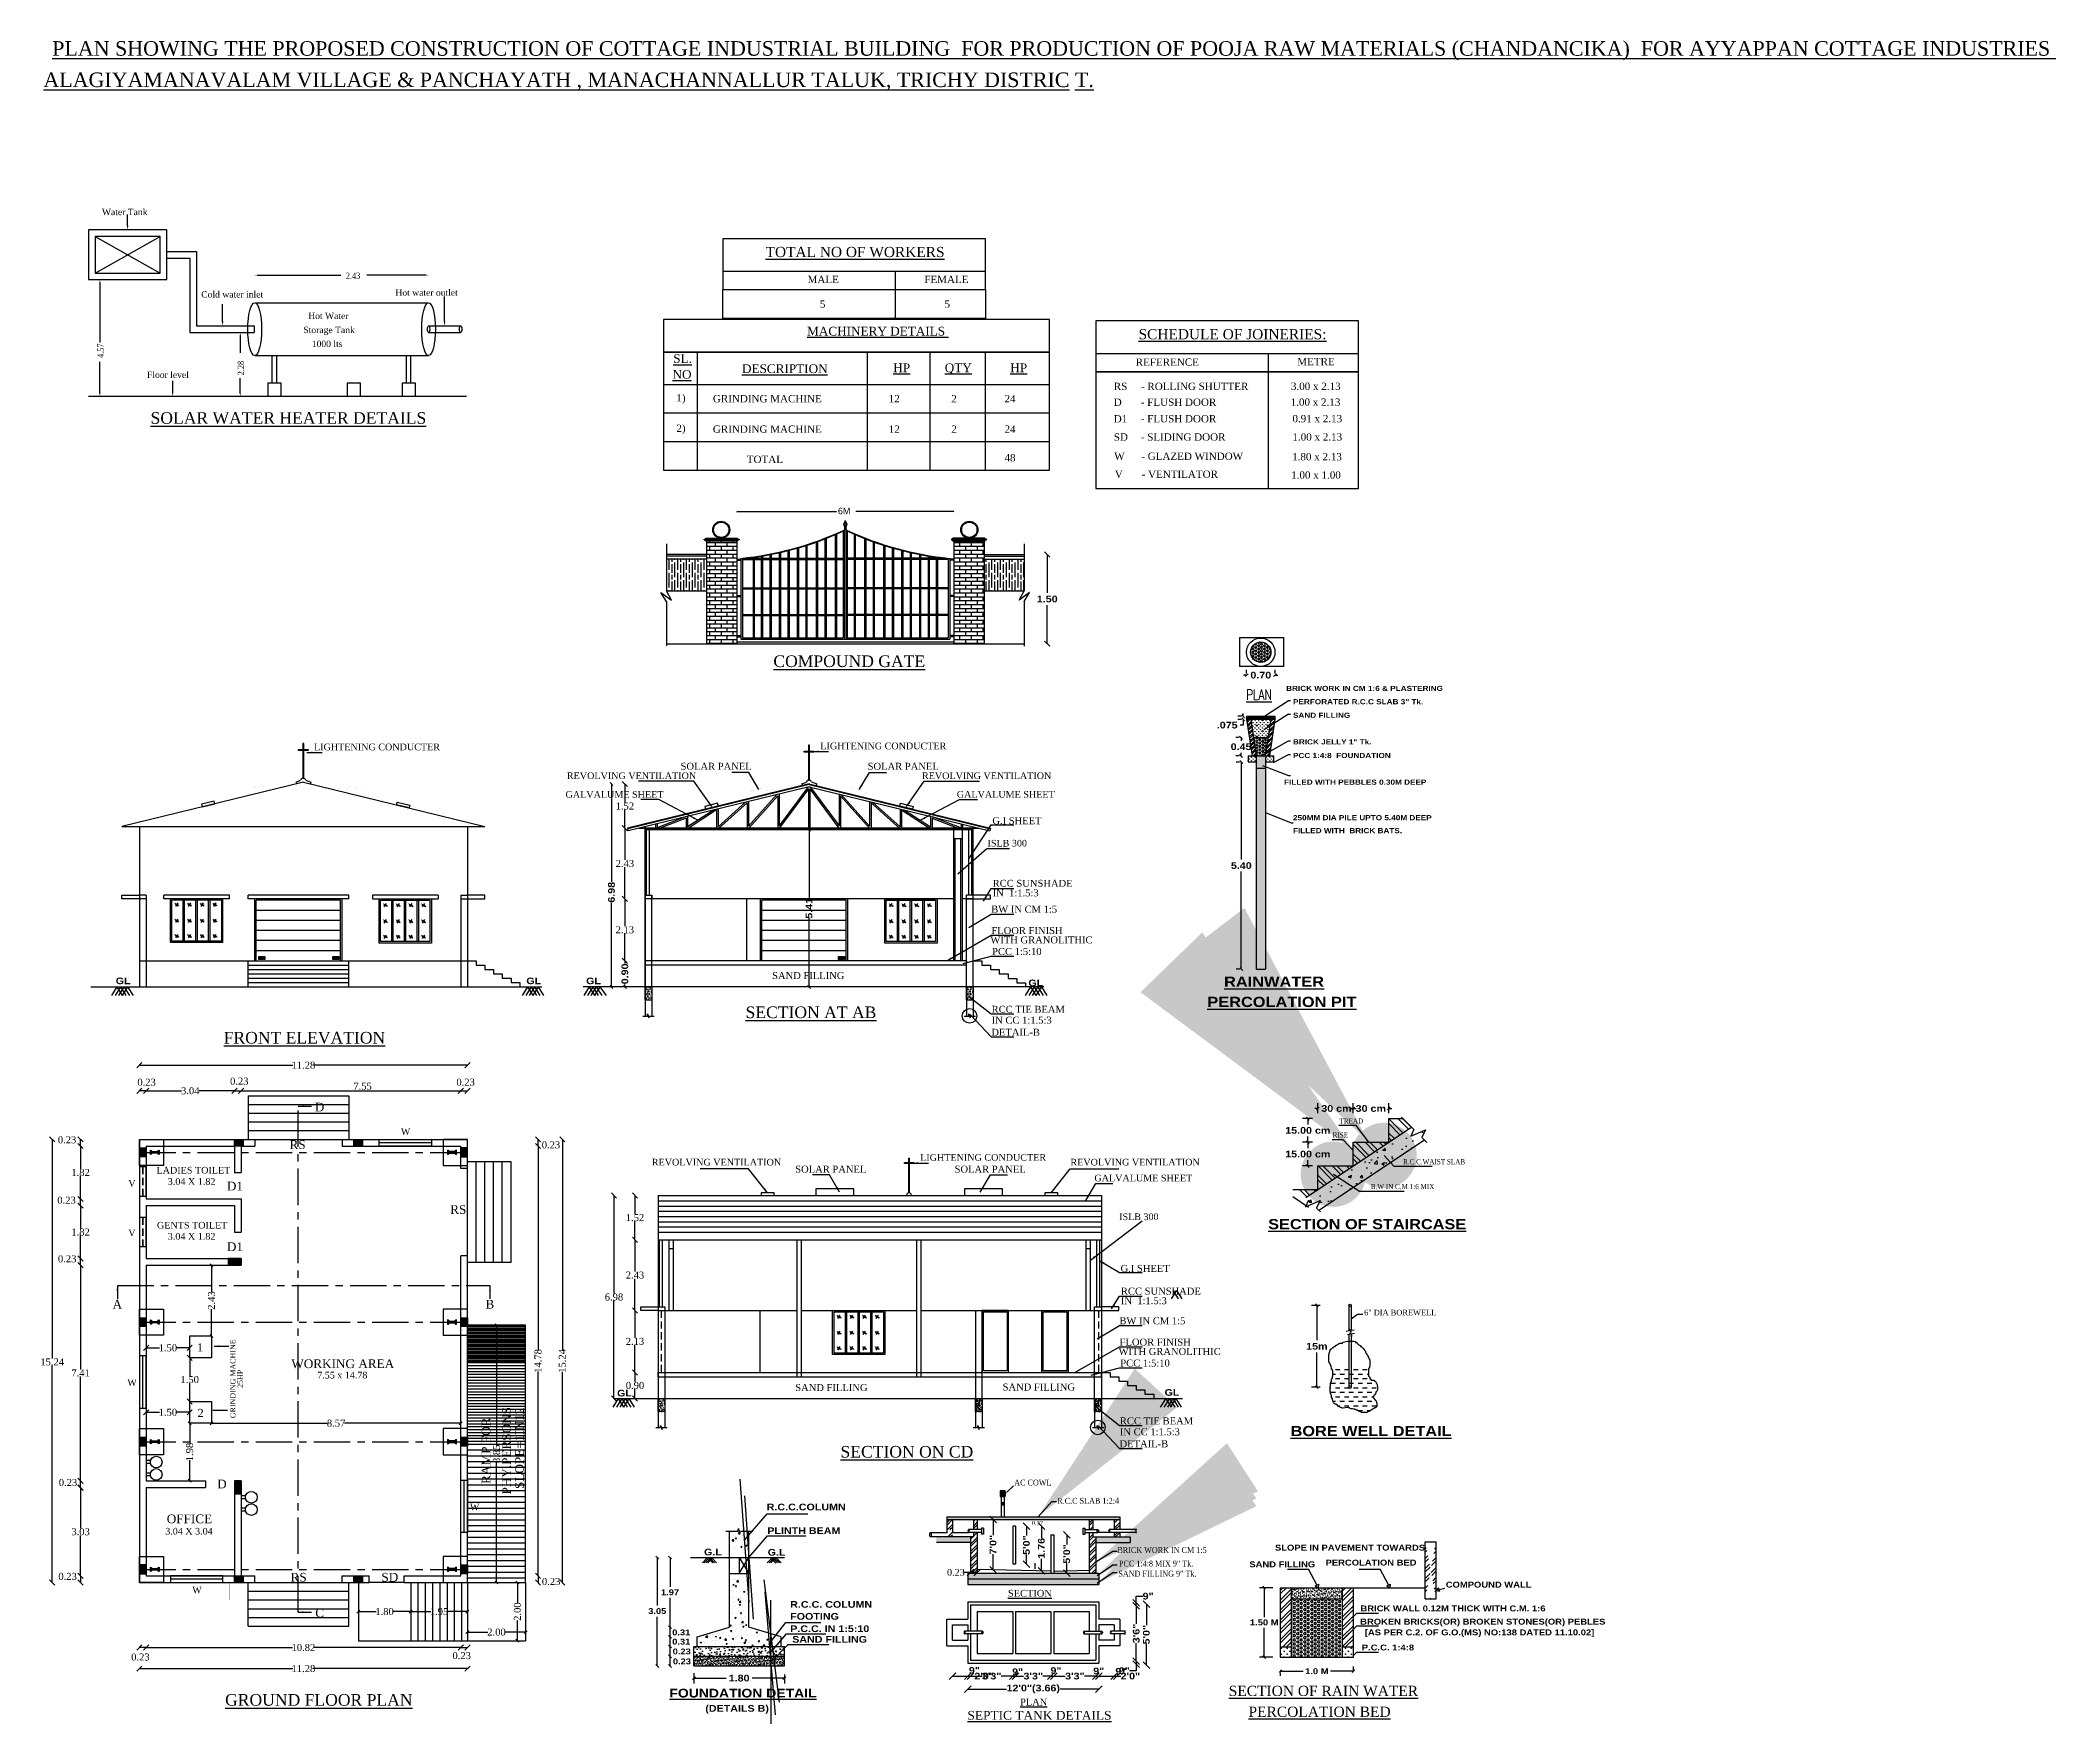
# Model space of a CAD drawing. Header units: metres. Extents: x 10791 to 12491, y -3081 to -2476.
# Drawn here: x 12421.4 to 12490.7, y -3080.5 to -3022.6 of the extents above; entities outside this region: 2.
import ezdxf
from ezdxf.enums import TextEntityAlignment as Align

# ---------------------------------------------------------------- set-up
doc = ezdxf.new("R2010")
doc.units = ezdxf.units.M
doc.header["$LTSCALE"] = 0.5
doc.header["$MEASUREMENT"] = 0
doc.header["$PDMODE"] = 35
doc.linetypes.add('CENTER', pattern=[2, 1.25, -0.25, 0.25, -0.25])
doc.linetypes.add('HIDDEN', pattern=[0.375, 0.25, -0.125])
for name, color, linetype in [('BLK_1_FLR_0_AC_ROOM_1', 3, 'Continuous'), ('BLK_1_FLR_0_REGULAR_ROOM_1', 4, 'Continuous'), ('BLK_1_HT_OF_BLDG', 5, 'Continuous'), ('BLK_1_PLINTH_HEIGHT', 7, 'Continuous')]:
    doc.layers.add(name, color=color, linetype=linetype)
doc.styles.add('Isa-', font='times.ttf')
doc.styles.add('ld', font='arial.ttf')
doc.styles.add('ROMAND', font='romand.shx', dxfattribs={"width": 0.75})
doc.styles.add('ROMANS', font='times.ttf')
doc.styles.get("Standard").update_dxf_attribs({"font": ''})
doc.styles.add('STYLE2', font='times.ttf')
doc.styles.get('Standard').set_extended_font_data('Arial Black')
doc.dimstyles.new('ISO-25_WS', dxfattribs={"dimtxt": 9, "dimasz": 3, "dimexe": 1.25, "dimexo": 0.625, "dimgap": 0.6285, "dimtad": 0, "dimtih": 1, "dimtoh": 1, "dimdec": 1, "dimdsep": 46, "dimlunit": 3, "dimtxsty": 'Standard', "dimblk": 'OBLIQUE', "dimcen": 2.5, "dimse1": 1, "dimse2": 1, "dimclrd": 1, "dimclrt": 3, "dimadec": 0, "dimazin": 0, "dimtfac": 1, "dimtdec": 1, "dimtmove": 0, "dimatfit": 3, "dimldrblk": 'OBLIQUE', "dimfxl": 0, "dimtolj": 1, "dimtzin": 0, "dimarcsym": 0})
doc.dimstyles.get("Standard").update_dxf_attribs({"dimtxt": 0.23, "dimasz": 0.18, "dimexe": 0.18, "dimexo": 0.0625, "dimgap": 0.09, "dimtad": 0, "dimtih": 1, "dimtoh": 1, "dimzin": 0, "dimdsep": 46, "dimtxsty": 'Standard', "dimblk": 'OBLIQUE', "dimcen": 0.09, "dimse1": 1, "dimse2": 1, "dimclrd": 1, "dimclrt": 3, "dimadec": 0, "dimazin": 0, "dimtfac": 1, "dimtofl": 0, "dimtmove": 0, "dimatfit": 3, "dimfxl": 0, "dimtolj": 1, "dimtzin": 0, "dimarcsym": 0})
doc.dimstyles.new('STANDARD$0', dxfattribs={"dimtxt": 0.23, "dimasz": 0.1, "dimexe": 2, "dimexo": 2, "dimgap": 0, "dimtad": 0, "dimzin": 0, "dimdsep": 46, "dimtxsty": 'Standard', "dimblk": 'OBLIQUE', "dimcen": -0.0625, "dimse1": 1, "dimse2": 1, "dimclrd": 7, "dimclre": 9, "dimclrt": 7, "dimadec": 0, "dimazin": 0, "dimtfac": 1, "dimtix": 1, "dimtofl": 0, "dimtmove": 2, "dimatfit": 3, "dimldrblk": 'OBLIQUE', "dimfxl": 0, "dimtolj": 1, "dimtzin": 0, "dimarcsym": 0})
doc.dimstyles.new('STANDARD_WS', dxfattribs={"dimtxt": 0.18, "dimasz": 0.18, "dimexe": 0.18, "dimexo": 0.0625, "dimgap": 0.09, "dimtad": 0, "dimtih": 1, "dimtoh": 1, "dimdec": 4, "dimzin": 0, "dimdsep": 46, "dimtxsty": 'Standard', "dimcen": 0.09, "dimadec": 0, "dimazin": 0, "dimtfac": 1, "dimtdec": 4, "dimtofl": 0, "dimtmove": 0, "dimatfit": 3, "dimfxl": 0, "dimtolj": 1, "dimtzin": 0, "dimarcsym": 0})
pattern_1 = [(45, (12428.02863, -3104.57729), (-0.1291671, 0.1291671), []), (45, (12428.11474, -3104.57729), (-0.1291671, 0.1291671), [])]
pattern_2 = [(50, (12428.02863, -3104.57729), (0.1247831, -0.0109171), [0.01304785, -0.14352634]), (355, (12428.02863, -3104.57729), (-0.02413874, 0.13085975), [0.01043828, -0.11482107]), (100.451, (12428.03903, -3104.5782), (0.1006448, 0.11994205), [0.01108896, -0.12197855]), (46.1842, (12428.02863, -3104.5425), (0.1856692, -0.0287959), [0.0195718, -0.2152895]), (96.6356, (12428.0441, -3104.5449), (0.16260444, 0.1694683), [0.0166334, -0.1829678]), (351.184, (12428.02863, -3104.5425), (0.1626047, 0.169468), [0.0156574, -0.1722316]), (21, (12428.04603, -3104.55119), (0.10384504, -0.07004436), [0.01304785, -0.14352634]), (326, (12428.04603, -3104.55119), (0.04232984, 0.1261552), [0.01043828, -0.11482107]), (71.4514, (12428.05468, -3104.55703), (0.1461746, 0.05611113), [0.01108896, -0.12197855]), (37.5, (12428.02863, -3104.57729), (0.002115466, 0.057913984), [0, -0.1134293, 0, -0.11656079, 0, -0.115256]), (7.5, (12428.02863, -3104.57729), (0.045766555, 0.06861633), [0, -0.06645704, 0, -0.11081973, 0, -0.04392776]), (327.5, (12427.989836, -3104.57729), (0.092869587, -0.00392377), [0, -0.04349283, 0, -0.13569763, 0, -0.18006032]), (317.5, (12427.97244, -3104.57729), (0.1014576, 0.01741528), [0, -0.05654068, 0, -0.09011714, 0, -0.12786892])]
pattern_3 = [(90, (10836.391905, -2636.911285), (-0.062727021, 0.062727021), [0.016633025, -0.108821018]), (45, (10836.391905, -2636.911285), (-0.062727064, 0.062727064), [0.016633025, -0.07207644]), (135, (10836.391905, -2636.911285), (-0.062727064, -0.062727064), [0.016633025, -0.07207644])]

msp = doc.modelspace()

# ---------------------------------------------------------------- texts
at = {"color": 4, "style": 'STYLE2'}
for s, p in [('%%UPLAN SHOWING THE PROPOSED CONSTRUCTION OF COTTAGE INDUSTRIAL BUILDING  FOR PRODUCTION OF POOJA RAW MATERIALS (CHANDANCIKA)  FOR AYYAPPAN COTTAGE INDUSTRIES ', (12421.792, -3023.144)), ('%%UALAGIYAMANAVALAM VILLAGE & PANCHAYATH , MANACHANNALLUR TALUK, TRICHY DISTRIC%%U %%UT.', (12421.489, -3024.222))]:
    msp.add_text(s, height=0.5, dxfattribs=at).set_placement(p)
at = {"style": 'STYLE2'}
for s, height, p in [('%%UTOTAL NO OF WORKERS', 0.35, (12446.323, -3030.068)), ('MALE', 0.2515, (12447.767, -3030.962)), ('FEMALE', 0.2515, (12451.78, -3030.962)), ('5', 0.251, (12448.189, -3031.812)), ('5', 0.251, (12452.476, -3031.809)), ('%%UMACHINERY DETAILS ', 0.3, (12447.75, -3032.767)), ('%%USCHEDULE OF JOINERIES:', 0.35, (12459.148, -3032.896)), ('REFERENCE', 0.2515, (12459.05, -3033.808)), ('METRE', 0.2515, (12464.605, -3033.79)), ('1)', 0.2515, (12443.254, -3035.033)), ('RS', 0.2515, (12458.296, -3034.64)), ('- ROLLING SHUTTER', 0.25146, (12459.231, -3034.64)), ('3.00 x 2.13', 0.25146, (12464.387, -3034.637)), ('GRINDING MACHINE', 0.25146, (12444.51, -3035.064)), ('12', 0.2515, (12450.556, -3035.064)), ('2', 0.251, (12452.708, -3035.064)), ('24', 0.2515, (12454.539, -3035.064)), ('D', 0.251, (12458.296, -3035.185)), ('- FLUSH DOOR', 0.25146, (12459.225, -3035.185)), ('1.00 x 2.13', 0.25146, (12464.379, -3035.182)), ('2)', 0.2515, (12443.254, -3036.081)), ('GRINDING MACHINE', 0.25146, (12444.51, -3036.112)), ('12', 0.2515, (12450.556, -3036.112)), ('2', 0.251, (12452.708, -3036.112)), ('24', 0.2515, (12454.539, -3036.112)), ('D1', 0.2515, (12458.296, -3035.755)), ('SD', 0.2515, (12458.296, -3036.384)), ('- FLUSH DOOR', 0.25146, (12459.225, -3035.753)), ('- SLIDING DOOR', 0.25146, (12459.225, -3036.382)), ('0.91 x 2.13', 0.25146, (12464.439, -3035.75)), ('1.00 x 2.13', 0.25146, (12464.439, -3036.379)), ('48', 0.2515, (12454.539, -3037.093)), ('W', 0.251, (12458.311, -3037.043)), ('- GLAZED WINDOW', 0.25146, (12459.241, -3037.043)), ('1.80 x 2.13', 0.25146, (12464.429, -3037.058)), ('TOTAL', 0.2515, (12445.676, -3037.149)), ('V', 0.251, (12458.332, -3037.661)), ('- VENTILATOR', 0.25146, (12459.252, -3037.661)), ('1.00 x 1.00', 0.25146, (12464.395, -3037.689))]:
    msp.add_text(s, height=height, dxfattribs=at).set_placement(p)
for s, p in [('%%UNO', (12443.775, -3034.253)), ('%%USL.', (12443.79, -3033.709)), ('%%UDESCRIPTION', (12448.456, -3034.057)), ('%%UHP', (12451.293, -3034.027)), ('%%UQTY', (12453.415, -3034.027)), ('%%UHP', (12455.316, -3034.027))]:
    msp.add_text(s, height=0.3, dxfattribs=at).set_placement(p, align=Align.RIGHT)
at = {"color": 2, "lineweight": 25, "ltscale": 0.5, "style": 'STYLE2'}
for s, p in [('LIGHTENING CONDUCTER', (12432.961, -3047.029)), ('LIGHTENING CONDUCTER', (12450.372, -3046.995)), ('REVOLVING VENTILATION', (12441.713, -3048.019)), ('REVOLVING VENTILATION', (12453.924, -3048.019)), ('REVOLVING VENTILATION', (12444.634, -3061.307)), ('LIGHTENING CONDUCTER', (12453.803, -3061.145)), ('REVOLVING VENTILATION', (12459.028, -3061.307))]:
    msp.add_text(s, height=0.23, dxfattribs=at).set_placement(p, align=Align.CENTER)
at = {"color": 2, "lineweight": 25, "style": 'STYLE2'}
for s, p in [('SOLAR PANEL', (12443.399, -3047.699)), ('SOLAR PANEL', (12449.832, -3047.699)), ('G.I SHEET', (12454.12, -3049.571)), ('RCC SUNSHADE', (12454.131, -3051.724)), ('IN  1:1.5:3', (12454.131, -3052.052)), ('BW IN CM 1:5', (12454.081, -3052.613)), ('WITH GRANOLITHIC', (12454.052, -3053.669)), ('FLOOR FINISH ', (12454.088, -3053.348)), ('PCC 1:5:10', (12454.111, -3054.068)), ('SAND FILLING', (12446.547, -3054.896)), ('RCC TIE BEAM', (12454.096, -3056.056)), ('IN CC 1:1.5:3', (12454.096, -3056.43)), ('DETAIL-B', (12454.086, -3056.845)), ('SOLAR PANEL', (12447.342, -3061.553)), ('SOLAR PANEL', (12452.822, -3061.553)), ('G.I SHEET', (12458.529, -3064.965)), ('RCC SUNSHADE', (12458.54, -3065.748)), ('IN  1:1.5:3', (12458.54, -3066.076)), ('BW IN CM 1:5', (12458.49, -3066.767)), ('FLOOR FINISH ', (12458.497, -3067.501)), ('WITH GRANOLITHIC', (12458.461, -3067.822)), ('PCC 1:5:10', (12458.52, -3068.221)), ('SAND FILLING', (12447.342, -3069.063)), ('SAND FILLING', (12454.474, -3069.045)), ('RCC TIE BEAM', (12458.505, -3070.209)), ('RCC TIE BEAM', (12458.505, -3070.209)), ('DETAIL-B', (12458.495, -3070.998)), ('DETAIL-B', (12458.495, -3070.998)), ('IN CC 1:1.5:3', (12458.505, -3070.584)), ('IN CC 1:1.5:3', (12458.505, -3070.584))]:
    msp.add_text(s, height=0.24, dxfattribs=at).set_placement(p)
at = {"color": 2, "lineweight": 25, "ltscale": 0.5, "style": 'STYLE2'}
for p in [(12439.444, -3048.662), (12452.898, -3048.659), (12457.629, -3061.854)]:
    msp.add_text('GALVALUME SHEET', height=0.23, dxfattribs=at).set_placement(p)
at = {"color": 2}
for s, height, style, p in [('ISLB 300 ', 0.2284, 'Isa-', (12454.676, -3050.338)), ('W', 0.228, 'Isa-', (12433.945, -3060.253)), ('RS', 0.3, 'STYLE2', (12430.229, -3060.741)), ('V', 0.228, 'Isa-', (12424.533, -3062.036)), ('D1', 0.3, 'STYLE2', (12428.075, -3062.165)), ('RS', 0.3, 'STYLE2', (12435.756, -3062.972)), ('ISLB 300 ', 0.2284, 'Isa-', (12459.202, -3063.185)), ('V', 0.228, 'Isa-', (12424.533, -3063.739)), ('D1', 0.3, 'STYLE2', (12428.075, -3064.251)), ('W', 0.228, 'Isa-', (12424.537, -3068.883)), ('%%USECTION ON CD', 0.4, 'STYLE2', (12451.181, -3071.351)), ('D', 0.3, 'STYLE2', (12427.628, -3072.41)), ('W', 0.228, 'Isa-', (12436.319, -3073.167)), ('RS', 0.3, 'STYLE2', (12430.266, -3075.616)), ('SD', 0.3, 'STYLE2', (12433.402, -3075.616)), ('W', 0.228, 'Isa-', (12426.772, -3076.021)), ('%%UGROUND FLOOR PLAN', 0.4, 'STYLE2', (12430.959, -3079.884))]:
    msp.add_text(s, height=height, dxfattribs=dict(at, style=style)).set_placement(p, align=Align.CENTER)
at = {"color": 1}
for p in [(12424.23, -3055.073), (12438.349, -3055.073), (12440.405, -3055.073), (12455.613, -3055.142), (12441.469, -3069.249), (12460.297, -3069.226)]:
    msp.add_text('GL', height=0.2284, dxfattribs=at).set_placement(p, align=Align.CENTER)
at = {"color": 4, "style": 'STYLE2'}
for s, p in [('%%USECTION AT AB', (12447.883, -3056.239)), ('%%UFRONT ELEVATION', (12430.465, -3057.113))]:
    msp.add_text(s, height=0.4, dxfattribs=at).set_placement(p, align=Align.CENTER)
at = {"color": 6, "style": 'Isa-'}
for s, height, p in [('D', 0.3, (12430.985, -3059.448)), ('3.04 X 1.82', 0.23, (12426.585, -3061.972)), ('3.04 X 1.82', 0.23, (12426.585, -3063.858)), ('A', 0.3, (12424.031, -3066.228)), ('B', 0.3, (12436.841, -3066.228)), ('7.55 x 14.78', 0.22841, (12431.768, -3068.631)), ('3.04 X 3.04', 0.22841, (12426.494, -3073.997)), ('C', 0.3, (12430.989, -3076.841))]:
    msp.add_text(s, height=height, dxfattribs=at).set_placement(p, align=Align.CENTER)
at = {"lineweight": 25, "style": 'ROMANS', "width": 0.75}
for s, p in [('TREAD', (12466.057, -3059.866)), ('RISE', (12465.822, -3060.347)), ('R.C.C.WAIST SLAB', (12468.244, -3061.267)), ('B.W IN C.M 1:6 MIX', (12467.133, -3062.119))]:
    msp.add_text(s, height=0.1778, dxfattribs=at).set_placement(p)
at = {"color": 3, "style": 'STYLE2'}
for s, height, p in [(' LADIES TOILET', 0.23, (12426.604, -3061.584)), ('GENTS TOILET', 0.23, (12426.604, -3063.476)), ('1', 0.28, (12426.876, -3067.702)), ('WORKING AREA', 0.3, (12431.783, -3068.273)), ('2', 0.28, (12426.897, -3069.956)), ('OFFICE', 0.3, (12426.512, -3073.609)), ('%%uSECTION', 0.2368, (12455.411, -3076.137)), ('%%uPLAN', 0.2368, (12455.54, -3079.877)), ('%%USEPTIC TANK DETAILS', 0.30441, (12455.74, -3080.367))]:
    msp.add_text(s, height=height, dxfattribs=at).set_placement(p, align=Align.CENTER)
at = {"color": 210, "linetype": 'ByBlock', "lineweight": -2}
msp.add_text('SUNFACE', height=0.000322, dxfattribs=at).set_placement((12451.243, -3062.255))
at = {"color": 3, "lineweight": 25}
msp.add_text('%%uSECTION OF STAIRCASE', height=0.35, dxfattribs=at).set_placement((12467.009, -3063.498), align=Align.CENTER)
at = {"color": 3, "style": 'STYLE2'}
for s, height, p in [('GRINDING MACHINE', 0.18, (12428.093, -3068.642)), ('25HP', 0.18, (12428.343, -3068.642)), ('RAMP FOR', 0.3, (12436.859, -3071.117)), ('PHY.PERSONS', 0.3, (12437.566, -3071.117))]:
    msp.add_text(s, height=height, rotation=90, dxfattribs=at).set_placement(p, align=Align.CENTER)
at = {"color": 4, "style": 'ROMANS', "width": 0.75}
for s, height, p in [('AC COWL', 0.2029, (12454.873, -3072.313)), ('R.C.C SLAB 1:2:4', 0.20294, (12456.353, -3072.939)), ('BRICK WORK IN CM 1:5', 0.20294, (12458.42, -3074.632)), ('PCC 1:4:8 MIX 9" Tk.', 0.20294, (12458.475, -3075.097)), ('SAND FILLING 9" Tk.', 0.20294, (12458.453, -3075.445))]:
    msp.add_text(s, height=height, dxfattribs=at).set_placement(p)
at = {"color": 3}
for s, height, p in [('R.C.C.COLUMN ', 0.23, (12446.361, -3073.166)), ('PLINTH BEAM', 0.23, (12446.382, -3073.981)), ('G.L', 0.23, (12444.205, -3074.715)), ('G.L', 0.23, (12446.394, -3074.724)), ('R.C.C. COLUMN', 0.23, (12447.168, -3076.516)), ('FOOTING ', 0.23, (12447.168, -3076.927)), ('P.C.C. IN 1:5:10', 0.23, (12447.17, -3077.352)), ('SAND FILLING', 0.23, (12447.237, -3077.717)), ('%%uFOUNDATION DETAIL', 0.3, (12443.014, -3079.601)), ('(DETAILS B)', 0.23, (12444.25, -3080.091))]:
    msp.add_text(s, height=height, dxfattribs=at).set_placement(p)
at = {"linetype": 'Continuous', "style": 'ROMANS'}
msp.add_text('0.37', height=0.1461, dxfattribs=at).set_placement((12455.475, -3073.674))
at = {"color": 3, "lineweight": -3, "insert": (12313.124, -3053.45), "char_height": 0.3, "width": 11.63459, "attachment_point": 1}
msp.add_mtext('{\\L }', dxfattribs=at)
at = {"color": 3, "insert": (12437.711, -3072.431), "char_height": 0.3, "width": 5.21588, "attachment_point": 1, "rotation": 90, "style": 'STYLE2'}
msp.add_mtext('SLOPE=1IN12', dxfattribs=at)

# ---------------------------------------------------------------- blocks, each defined once
blk = doc.blocks.new('_Oblique')
at = {"color": 0, "linetype": 'ByBlock', "lineweight": -2}
blk.add_line((-0.5, -0.5), (0.5, 0.5), dxfattribs=at)
blk = doc.blocks.new('*D16')
at = {"color": 1, "lineweight": -2}
for p, q in [((12455.807, -3073.705), (12455.807, -3074.117)), ((12455.807, -3075.241), (12455.807, -3074.829))]:
    blk.add_line(p, q, dxfattribs=at)
at = {"layer": 'Defpoints', "color": 0, "lineweight": 25}
for p in [(12455.807, -3073.705), (12455.807, -3073.705), (12455.807, -3075.241)]:
    blk.add_point(p, dxfattribs=at)
at = {"color": 1, "lineweight": -2, "xscale": 0.23, "yscale": 0.23, "zscale": 0.23}
for p, rotation in [((12455.807, -3073.705), 90), ((12455.807, -3075.241), 270)]:
    blk.add_blockref('_Oblique', p, dxfattribs=dict(at, rotation=rotation))
at = {"color": 3, "insert": (12455.807, -3074.473), "char_height": 0.23, "attachment_point": 5, "rotation": 90}
blk.add_mtext('\\A1;1.76', dxfattribs=at)
blk = doc.blocks.new('*D17')
at = {"color": 1, "lineweight": -2}
for p, q in [((12455.294, -3073.705), (12455.294, -3074.032)), ((12455.294, -3075.02), (12455.294, -3074.692))]:
    blk.add_line(p, q, dxfattribs=at)
at = {"layer": 'Defpoints', "color": 0, "lineweight": 25}
for p in [(12455.032, -3073.705), (12455.294, -3073.705), (12455.032, -3075.02)]:
    blk.add_point(p, dxfattribs=at)
at = {"color": 1, "lineweight": -2, "xscale": 0.23, "yscale": 0.23, "zscale": 0.23}
for p, rotation in [((12455.294, -3073.705), 90), ((12455.294, -3075.02), 270)]:
    blk.add_blockref('_Oblique', p, dxfattribs=dict(at, rotation=rotation))
at = {"color": 3, "insert": (12455.294, -3074.362), "char_height": 0.23, "attachment_point": 5, "rotation": 90}
blk.add_mtext('\\A1;5\'0"', dxfattribs=at)
blk = doc.blocks.new('*D18')
at = {"color": 1, "lineweight": -2}
for p, q in [((12454.143, -3073.484), (12454.143, -3074.019)), ((12454.143, -3075.21), (12454.143, -3074.675))]:
    blk.add_line(p, q, dxfattribs=at)
at = {"layer": 'Defpoints', "color": 0, "lineweight": 25}
for p in [(12454.137, -3073.484), (12454.143, -3073.484), (12454.137, -3075.21)]:
    blk.add_point(p, dxfattribs=at)
at = {"color": 1, "lineweight": -2, "xscale": 0.23, "yscale": 0.23, "zscale": 0.23}
for p, rotation in [((12454.143, -3073.484), 90), ((12454.143, -3075.21), 270)]:
    blk.add_blockref('_Oblique', p, dxfattribs=dict(at, rotation=rotation))
at = {"color": 3, "insert": (12454.143, -3074.347), "char_height": 0.23, "attachment_point": 5, "rotation": 90}
blk.add_mtext('\\A1;7\'0"', dxfattribs=at)
blk = doc.blocks.new('*D19')
at = {"color": 1, "linetype": 'Continuous', "lineweight": -2}
for p, q in [((12453.274, -3079.311), (12454.602, -3079.311)), ((12457.779, -3079.311), (12456.451, -3079.311))]:
    blk.add_line(p, q, dxfattribs=at)
at = {"layer": 'Defpoints', "color": 0, "linetype": 'Continuous', "lineweight": 25}
for p in [(12453.274, -3078.906), (12457.779, -3078.906), (12457.779, -3079.311)]:
    blk.add_point(p, dxfattribs=at)
at = {"color": 1, "linetype": 'Continuous', "lineweight": -2, "xscale": 0.23, "yscale": 0.23, "zscale": 0.23, "rotation": 180}
blk.add_blockref('_Oblique', (12453.274, -3079.311), dxfattribs=at)
at = {"color": 1, "linetype": 'Continuous', "lineweight": -2, "xscale": 0.23, "yscale": 0.23, "zscale": 0.23}
blk.add_blockref('_Oblique', (12457.779, -3079.311), dxfattribs=at)
at = {"color": 3, "linetype": 'Continuous', "insert": (12455.526, -3079.311), "char_height": 0.23, "attachment_point": 5}
blk.add_mtext('\\A1;12\'0"(3.66)', dxfattribs=at)
blk = doc.blocks.new('*D20')
at = {"color": 1, "lineweight": -2}
for p, q in [((12456.677, -3074.01), (12456.677, -3074.337)), ((12456.677, -3075.325), (12456.677, -3074.998))]:
    blk.add_line(p, q, dxfattribs=at)
at = {"layer": 'Defpoints', "color": 0, "lineweight": 25}
for p in [(12456.856, -3074.01), (12456.677, -3075.325), (12456.856, -3075.325)]:
    blk.add_point(p, dxfattribs=at)
at = {"color": 1, "lineweight": -2, "xscale": 0.23, "yscale": 0.23, "zscale": 0.23}
for p, rotation in [((12456.677, -3074.01), 90), ((12456.677, -3075.325), 270)]:
    blk.add_blockref('_Oblique', p, dxfattribs=dict(at, rotation=rotation))
at = {"color": 3, "insert": (12456.677, -3074.667), "char_height": 0.23, "attachment_point": 5, "rotation": 90}
blk.add_mtext('\\A1;5\'0"', dxfattribs=at)
blk = doc.blocks.new('*D21')
at = {"color": 1, "linetype": 'Continuous', "lineweight": -2}
for p, q in [((12456.233, -3078.867), (12456.627, -3078.867)), ((12457.68, -3078.867), (12457.286, -3078.867))]:
    blk.add_line(p, q, dxfattribs=at)
at = {"layer": 'Defpoints', "color": 0, "linetype": 'Continuous', "lineweight": 25}
for p in [(12456.233, -3078.691), (12457.68, -3078.691), (12457.68, -3078.867)]:
    blk.add_point(p, dxfattribs=at)
at = {"color": 1, "linetype": 'Continuous', "lineweight": -2, "xscale": 0.23, "yscale": 0.23, "zscale": 0.23, "rotation": 180}
blk.add_blockref('_Oblique', (12456.233, -3078.867), dxfattribs=at)
at = {"color": 1, "linetype": 'Continuous', "lineweight": -2, "xscale": 0.23, "yscale": 0.23, "zscale": 0.23}
blk.add_blockref('_Oblique', (12457.68, -3078.867), dxfattribs=at)
at = {"color": 3, "linetype": 'Continuous', "insert": (12456.957, -3078.867), "char_height": 0.23, "attachment_point": 5}
blk.add_mtext('\\A1;3\'3"', dxfattribs=at)
blk = doc.blocks.new('*D22')
at = {"color": 1, "linetype": 'Continuous', "lineweight": -2}
for p, q in [((12453.373, -3078.867), (12453.767, -3078.867)), ((12454.82, -3078.867), (12454.426, -3078.867))]:
    blk.add_line(p, q, dxfattribs=at)
at = {"layer": 'Defpoints', "color": 0, "linetype": 'Continuous', "lineweight": 25}
for p in [(12453.373, -3078.691), (12454.82, -3078.691), (12454.82, -3078.867)]:
    blk.add_point(p, dxfattribs=at)
at = {"color": 1, "linetype": 'Continuous', "lineweight": -2, "xscale": 0.23, "yscale": 0.23, "zscale": 0.23, "rotation": 180}
blk.add_blockref('_Oblique', (12453.373, -3078.867), dxfattribs=at)
at = {"color": 1, "linetype": 'Continuous', "lineweight": -2, "xscale": 0.23, "yscale": 0.23, "zscale": 0.23}
blk.add_blockref('_Oblique', (12454.82, -3078.867), dxfattribs=at)
at = {"color": 3, "linetype": 'Continuous', "insert": (12454.096, -3078.867), "char_height": 0.23, "attachment_point": 5}
blk.add_mtext('\\A1;3\'3"', dxfattribs=at)
blk = doc.blocks.new('*D23')
at = {"color": 1, "linetype": 'Continuous', "lineweight": -2}
for p, q in [((12452.748, -3078.867), (12453.274, -3078.867)), ((12453.274, -3078.867), (12453.504, -3078.867))]:
    blk.add_line(p, q, dxfattribs=at)
at = {"layer": 'Defpoints', "color": 0, "linetype": 'Continuous', "lineweight": 25}
for p in [(12452.748, -3078.691), (12453.274, -3078.691), (12453.274, -3078.867)]:
    blk.add_point(p, dxfattribs=at)
at = {"color": 1, "linetype": 'Continuous', "lineweight": -2, "xscale": 0.23, "yscale": 0.23, "zscale": 0.23, "rotation": 180}
blk.add_blockref('_Oblique', (12452.748, -3078.867), dxfattribs=at)
at = {"color": 1, "linetype": 'Continuous', "lineweight": -2, "xscale": 0.23, "yscale": 0.23, "zscale": 0.23}
blk.add_blockref('_Oblique', (12453.274, -3078.867), dxfattribs=at)
at = {"color": 3, "linetype": 'Continuous', "insert": (12453.836, -3078.867), "char_height": 0.23, "attachment_point": 5}
blk.add_mtext('\\A1;2\'0"', dxfattribs=at)
blk = doc.blocks.new('*D24')
at = {"color": 1, "linetype": 'Continuous', "lineweight": -2}
for p, q in [((12454.918, -3078.867), (12455.197, -3078.867)), ((12456.135, -3078.867), (12455.856, -3078.867))]:
    blk.add_line(p, q, dxfattribs=at)
at = {"layer": 'Defpoints', "color": 0, "linetype": 'Continuous', "lineweight": 25}
for p in [(12454.918, -3078.691), (12456.135, -3078.691), (12456.135, -3078.867)]:
    blk.add_point(p, dxfattribs=at)
at = {"color": 1, "linetype": 'Continuous', "lineweight": -2, "xscale": 0.23, "yscale": 0.23, "zscale": 0.23, "rotation": 180}
blk.add_blockref('_Oblique', (12454.918, -3078.867), dxfattribs=at)
at = {"color": 1, "linetype": 'Continuous', "lineweight": -2, "xscale": 0.23, "yscale": 0.23, "zscale": 0.23}
blk.add_blockref('_Oblique', (12456.135, -3078.867), dxfattribs=at)
at = {"color": 3, "linetype": 'Continuous', "insert": (12455.526, -3078.867), "char_height": 0.23, "attachment_point": 5}
blk.add_mtext('\\A1;3\'3"', dxfattribs=at)
blk = doc.blocks.new('*D25')
at = {"color": 1, "linetype": 'Continuous', "lineweight": -2}
for p, q in [((12459.068, -3076.348), (12459.068, -3076.118)), ((12459.068, -3076.118), (12459.298, -3076.118)), ((12459.068, -3076.447), (12459.068, -3076.348))]:
    blk.add_line(p, q, dxfattribs=at)
at = {"layer": 'Defpoints', "color": 0, "linetype": 'Continuous', "lineweight": 25}
for p in [(12459.068, -3076.348), (12459.068, -3076.348), (12459.068, -3076.447)]:
    blk.add_point(p, dxfattribs=at)
at = {"color": 1, "linetype": 'Continuous', "lineweight": -2, "xscale": 0.23, "yscale": 0.23, "zscale": 0.23}
for p, rotation in [((12459.068, -3076.348), 90), ((12459.068, -3076.447), 270)]:
    blk.add_blockref('_Oblique', p, dxfattribs=dict(at, rotation=rotation))
at = {"color": 3, "linetype": 'Continuous', "insert": (12459.476, -3076.118), "char_height": 0.23, "attachment_point": 5}
blk.add_mtext('\\A1;9"', dxfattribs=at)
blk = doc.blocks.new('*D26')
at = {"color": 1, "lineweight": -2}
for p, q in [((12459.416, -3076.39), (12459.416, -3077.112)), ((12459.416, -3078.494), (12459.416, -3077.772))]:
    blk.add_line(p, q, dxfattribs=at)
at = {"layer": 'Defpoints', "color": 0, "lineweight": 25}
for p in [(12459.416, -3076.39), (12459.416, -3078.494), (12459.416, -3078.494)]:
    blk.add_point(p, dxfattribs=at)
at = {"color": 1, "lineweight": -2, "xscale": 0.23, "yscale": 0.23, "zscale": 0.23}
for p, rotation in [((12459.416, -3076.39), 90), ((12459.416, -3078.494), 270)]:
    blk.add_blockref('_Oblique', p, dxfattribs=dict(at, rotation=rotation))
at = {"color": 3, "insert": (12459.416, -3077.442), "char_height": 0.23, "attachment_point": 5, "rotation": 90}
blk.add_mtext('\\A1;5\'0"', dxfattribs=at)
blk = doc.blocks.new('*D27')
at = {"color": 1, "lineweight": -2}
for p, q in [((12459.068, -3076.447), (12459.068, -3077.071)), ((12459.068, -3078.354), (12459.068, -3077.73))]:
    blk.add_line(p, q, dxfattribs=at)
at = {"layer": 'Defpoints', "color": 0, "lineweight": 25}
for p in [(12459.068, -3076.447), (12459.068, -3078.354), (12459.068, -3078.354)]:
    blk.add_point(p, dxfattribs=at)
at = {"color": 1, "lineweight": -2, "xscale": 0.23, "yscale": 0.23, "zscale": 0.23}
for p, rotation in [((12459.068, -3076.447), 90), ((12459.068, -3078.354), 270)]:
    blk.add_blockref('_Oblique', p, dxfattribs=dict(at, rotation=rotation))
at = {"color": 3, "insert": (12459.068, -3077.4), "char_height": 0.23, "attachment_point": 5, "rotation": 90}
blk.add_mtext('\\A1;3\'6"', dxfattribs=at)
blk = doc.blocks.new('*D28')
at = {"color": 1, "linetype": 'Continuous', "lineweight": -2}
for p, q in [((12457.779, -3078.867), (12458.305, -3078.867)), ((12458.305, -3078.867), (12458.535, -3078.867))]:
    blk.add_line(p, q, dxfattribs=at)
at = {"layer": 'Defpoints', "color": 0, "linetype": 'Continuous', "lineweight": 25}
for p in [(12457.779, -3078.691), (12458.305, -3078.691), (12458.305, -3078.867)]:
    blk.add_point(p, dxfattribs=at)
at = {"color": 1, "linetype": 'Continuous', "lineweight": -2, "xscale": 0.23, "yscale": 0.23, "zscale": 0.23, "rotation": 180}
blk.add_blockref('_Oblique', (12457.779, -3078.867), dxfattribs=at)
at = {"color": 1, "linetype": 'Continuous', "lineweight": -2, "xscale": 0.23, "yscale": 0.23, "zscale": 0.23}
blk.add_blockref('_Oblique', (12458.305, -3078.867), dxfattribs=at)
at = {"color": 3, "linetype": 'Continuous', "insert": (12458.866, -3078.867), "char_height": 0.23, "attachment_point": 5}
blk.add_mtext('\\A1;2\'0"', dxfattribs=at)
blk = doc.blocks.new('*D29')
at = {"color": 1, "linetype": 'Continuous', "lineweight": -2}
for p, q in [((12459.068, -3078.354), (12459.068, -3078.452)), ((12459.068, -3078.682), (12458.838, -3078.682)), ((12459.068, -3078.452), (12459.068, -3078.682))]:
    blk.add_line(p, q, dxfattribs=at)
at = {"layer": 'Defpoints', "color": 0, "linetype": 'Continuous', "lineweight": 25}
for p in [(12459.068, -3078.354), (12459.068, -3078.452), (12459.068, -3078.452)]:
    blk.add_point(p, dxfattribs=at)
at = {"color": 1, "linetype": 'Continuous', "lineweight": -2, "xscale": 0.23, "yscale": 0.23, "zscale": 0.23}
for p, rotation in [((12459.068, -3078.354), 90), ((12459.068, -3078.452), 270)]:
    blk.add_blockref('_Oblique', p, dxfattribs=dict(at, rotation=rotation))
at = {"color": 3, "linetype": 'Continuous', "insert": (12458.66, -3078.682), "char_height": 0.23, "attachment_point": 5}
blk.add_mtext('\\A1;9"', dxfattribs=at)
blk = doc.blocks.new('*D30')
at = {"color": 1, "linetype": 'Continuous', "lineweight": -2}
blk.add_line((12453.274, -3078.867), (12453.373, -3078.867), dxfattribs=at)
at = {"layer": 'Defpoints', "color": 0, "linetype": 'Continuous', "lineweight": 25}
for p in [(12453.274, -3078.867), (12453.373, -3078.867), (12453.373, -3078.867)]:
    blk.add_point(p, dxfattribs=at)
at = {"color": 1, "linetype": 'Continuous', "lineweight": -2, "xscale": 0.23, "yscale": 0.23, "zscale": 0.23, "rotation": 180}
blk.add_blockref('_Oblique', (12453.274, -3078.867), dxfattribs=at)
at = {"color": 1, "linetype": 'Continuous', "lineweight": -2, "xscale": 0.23, "yscale": 0.23, "zscale": 0.23}
blk.add_blockref('_Oblique', (12453.373, -3078.867), dxfattribs=at)
at = {"color": 3, "linetype": 'Continuous', "insert": (12453.502, -3078.671), "char_height": 0.23, "attachment_point": 5}
blk.add_mtext('\\A1;9"', dxfattribs=at)
blk = doc.blocks.new('*D31')
at = {"color": 1, "linetype": 'Continuous', "lineweight": -2}
blk.add_line((12454.82, -3078.867), (12454.918, -3078.867), dxfattribs=at)
at = {"layer": 'Defpoints', "color": 0, "linetype": 'Continuous', "lineweight": 25}
for p in [(12454.82, -3078.867), (12454.918, -3078.867), (12454.918, -3078.867)]:
    blk.add_point(p, dxfattribs=at)
at = {"color": 1, "linetype": 'Continuous', "lineweight": -2, "xscale": 0.23, "yscale": 0.23, "zscale": 0.23, "rotation": 180}
blk.add_blockref('_Oblique', (12454.82, -3078.867), dxfattribs=at)
at = {"color": 1, "linetype": 'Continuous', "lineweight": -2, "xscale": 0.23, "yscale": 0.23, "zscale": 0.23}
blk.add_blockref('_Oblique', (12454.918, -3078.867), dxfattribs=at)
at = {"color": 3, "linetype": 'Continuous', "insert": (12454.99, -3078.719), "char_height": 0.23, "attachment_point": 5}
blk.add_mtext('\\A1;9"', dxfattribs=at)
blk = doc.blocks.new('*D32')
at = {"color": 1, "linetype": 'Continuous', "lineweight": -2}
blk.add_line((12456.135, -3078.867), (12456.233, -3078.867), dxfattribs=at)
at = {"layer": 'Defpoints', "color": 0, "linetype": 'Continuous', "lineweight": 25}
for p in [(12456.135, -3078.867), (12456.233, -3078.867), (12456.233, -3078.867)]:
    blk.add_point(p, dxfattribs=at)
at = {"color": 1, "linetype": 'Continuous', "lineweight": -2, "xscale": 0.23, "yscale": 0.23, "zscale": 0.23, "rotation": 180}
blk.add_blockref('_Oblique', (12456.135, -3078.867), dxfattribs=at)
at = {"color": 1, "linetype": 'Continuous', "lineweight": -2, "xscale": 0.23, "yscale": 0.23, "zscale": 0.23}
blk.add_blockref('_Oblique', (12456.233, -3078.867), dxfattribs=at)
at = {"color": 3, "linetype": 'Continuous', "insert": (12456.309, -3078.677), "char_height": 0.23, "attachment_point": 5}
blk.add_mtext('\\A1;9"', dxfattribs=at)
blk = doc.blocks.new('*D33')
at = {"color": 1, "linetype": 'Continuous', "lineweight": -2}
blk.add_line((12457.68, -3078.867), (12457.779, -3078.867), dxfattribs=at)
at = {"layer": 'Defpoints', "color": 0, "linetype": 'Continuous', "lineweight": 25}
for p in [(12457.68, -3078.867), (12457.779, -3078.867), (12457.779, -3078.867)]:
    blk.add_point(p, dxfattribs=at)
at = {"color": 1, "linetype": 'Continuous', "lineweight": -2, "xscale": 0.23, "yscale": 0.23, "zscale": 0.23, "rotation": 180}
blk.add_blockref('_Oblique', (12457.68, -3078.867), dxfattribs=at)
at = {"color": 1, "linetype": 'Continuous', "lineweight": -2, "xscale": 0.23, "yscale": 0.23, "zscale": 0.23}
blk.add_blockref('_Oblique', (12457.779, -3078.867), dxfattribs=at)
at = {"color": 3, "linetype": 'Continuous', "insert": (12457.779, -3078.691), "char_height": 0.23, "attachment_point": 5}
blk.add_mtext('\\A1;9"', dxfattribs=at)
blk = doc.blocks.new('*D34')
at = {"color": 1, "linetype": 'Continuous', "lineweight": -2}
blk.add_line((12458.305, -3078.867), (12458.403, -3078.867), dxfattribs=at)
at = {"layer": 'Defpoints', "color": 0, "linetype": 'Continuous', "lineweight": 25}
for p in [(12458.305, -3078.867), (12458.403, -3078.867), (12458.403, -3078.867)]:
    blk.add_point(p, dxfattribs=at)
at = {"color": 1, "linetype": 'Continuous', "lineweight": -2, "xscale": 0.23, "yscale": 0.23, "zscale": 0.23, "rotation": 180}
blk.add_blockref('_Oblique', (12458.305, -3078.867), dxfattribs=at)
at = {"color": 1, "linetype": 'Continuous', "lineweight": -2, "xscale": 0.23, "yscale": 0.23, "zscale": 0.23}
blk.add_blockref('_Oblique', (12458.403, -3078.867), dxfattribs=at)
at = {"color": 3, "linetype": 'Continuous', "insert": (12458.538, -3078.706), "char_height": 0.23, "attachment_point": 5}
blk.add_mtext('\\A1;9"', dxfattribs=at)
blk = doc.blocks.new('*D35')
at = {"color": 1, "lineweight": -2, "ltscale": 2}
for p, q in [((12453.373, -3075.299), (12453.143, -3075.299)), ((12453.603, -3075.299), (12453.373, -3075.299))]:
    blk.add_line(p, q, dxfattribs=at)
at = {"layer": 'Defpoints', "color": 0, "lineweight": 25, "ltscale": 2}
for p in [(12453.373, -3075.299), (12453.373, -3075.325), (12453.603, -3075.325)]:
    blk.add_point(p, dxfattribs=at)
at = {"color": 1, "lineweight": -2, "ltscale": 2, "xscale": 0.23, "yscale": 0.23, "zscale": 0.23, "rotation": 180}
blk.add_blockref('_Oblique', (12453.373, -3075.299), dxfattribs=at)
at = {"color": 1, "lineweight": -2, "ltscale": 2, "xscale": 0.23, "yscale": 0.23, "zscale": 0.23}
blk.add_blockref('_Oblique', (12453.603, -3075.299), dxfattribs=at)
at = {"color": 3, "lineweight": 25, "ltscale": 2, "insert": (12452.866, -3075.299), "char_height": 0.23, "attachment_point": 5, "style": 'STYLE2'}
blk.add_mtext('\\A1;0.23', dxfattribs=at)
blk = doc.blocks.new('*D46')
at = {"color": 1, "lineweight": -2, "ltscale": 2}
for p, q in [((12425.019, -3067.579), (12425.486, -3067.579)), ((12426.519, -3067.579), (12426.052, -3067.579))]:
    blk.add_line(p, q, dxfattribs=at)
at = {"layer": 'Defpoints', "color": 0, "lineweight": 25, "ltscale": 2}
for p in [(12425.019, -3067.615), (12426.519, -3067.579), (12426.519, -3067.615)]:
    blk.add_point(p, dxfattribs=at)
at = {"color": 1, "lineweight": -2, "ltscale": 2, "xscale": 0.18, "yscale": 0.18, "zscale": 0.18, "rotation": 180}
blk.add_blockref('_Oblique', (12425.019, -3067.579), dxfattribs=at)
at = {"color": 1, "lineweight": -2, "ltscale": 2, "xscale": 0.18, "yscale": 0.18, "zscale": 0.18}
blk.add_blockref('_Oblique', (12426.519, -3067.579), dxfattribs=at)
at = {"color": 3, "lineweight": 25, "ltscale": 2, "insert": (12425.769, -3067.579), "char_height": 0.24, "attachment_point": 5, "style": 'STYLE2'}
blk.add_mtext('\\A1;1.50', dxfattribs=at)
blk = doc.blocks.new('*D47')
at = {"color": 1, "lineweight": -2, "ltscale": 2}
for p, q in [((12425.019, -3069.794), (12425.486, -3069.794)), ((12426.519, -3069.794), (12426.052, -3069.794))]:
    blk.add_line(p, q, dxfattribs=at)
at = {"layer": 'Defpoints', "color": 0, "lineweight": 25, "ltscale": 2}
for p in [(12425.019, -3069.819), (12426.519, -3069.794), (12426.519, -3069.819)]:
    blk.add_point(p, dxfattribs=at)
at = {"color": 1, "lineweight": -2, "ltscale": 2, "xscale": 0.18, "yscale": 0.18, "zscale": 0.18, "rotation": 180}
blk.add_blockref('_Oblique', (12425.019, -3069.794), dxfattribs=at)
at = {"color": 1, "lineweight": -2, "ltscale": 2, "xscale": 0.18, "yscale": 0.18, "zscale": 0.18}
blk.add_blockref('_Oblique', (12426.519, -3069.794), dxfattribs=at)
at = {"color": 3, "lineweight": 25, "ltscale": 2, "insert": (12425.769, -3069.794), "char_height": 0.24, "attachment_point": 5, "style": 'STYLE2'}
blk.add_mtext('\\A1;1.50', dxfattribs=at)
blk = doc.blocks.new('*D45')
at = {"color": 1, "lineweight": -2, "ltscale": 2}
for p, q in [((12426.519, -3067.919), (12426.519, -3068.547)), ((12426.519, -3069.421), (12426.519, -3068.792))]:
    blk.add_line(p, q, dxfattribs=at)
at = {"layer": 'Defpoints', "color": 0, "lineweight": 25, "ltscale": 2}
for p in [(12426.519, -3067.919), (12426.519, -3069.421), (12426.519, -3069.421)]:
    blk.add_point(p, dxfattribs=at)
at = {"color": 1, "lineweight": -2, "ltscale": 2, "xscale": 0.18, "yscale": 0.18, "zscale": 0.18}
for p, rotation in [((12426.519, -3067.919), 90), ((12426.519, -3069.421), 270)]:
    blk.add_blockref('_Oblique', p, dxfattribs=dict(at, rotation=rotation))
at = {"color": 3, "lineweight": 25, "ltscale": 2, "insert": (12426.519, -3068.67), "char_height": 0.24, "attachment_point": 5, "style": 'STYLE2'}
blk.add_mtext('\\A1;1.50', dxfattribs=at)
blk = doc.blocks.new('*D48')
at = {"color": 1, "lineweight": -2, "ltscale": 2}
blk.add_line((12425.019, -3058.738), (12424.789, -3058.738), dxfattribs=at)
at = {"layer": 'Defpoints', "color": 0, "lineweight": 25, "ltscale": 2}
for p in [(12424.789, -3058.738), (12424.789, -3060.638), (12425.019, -3060.638)]:
    blk.add_point(p, dxfattribs=at)
at = {"color": 1, "lineweight": -2, "ltscale": 2, "xscale": 0.18, "yscale": 0.18, "zscale": 0.18, "rotation": 180}
blk.add_blockref('_Oblique', (12424.789, -3058.738), dxfattribs=at)
at = {"color": 1, "lineweight": -2, "ltscale": 2, "xscale": 0.18, "yscale": 0.18, "zscale": 0.18}
blk.add_blockref('_Oblique', (12425.019, -3058.738), dxfattribs=at)
at = {"color": 3, "lineweight": 25, "ltscale": 2, "insert": (12425.038, -3058.446), "char_height": 0.24, "attachment_point": 5, "style": 'STYLE2'}
blk.add_mtext('\\A1;0.23', dxfattribs=at)
blk = doc.blocks.new('*D49')
at = {"color": 1, "lineweight": -2, "ltscale": 2}
for p, q in [((12425.019, -3058.738), (12426.242, -3058.738)), ((12428.059, -3058.738), (12426.836, -3058.738))]:
    blk.add_line(p, q, dxfattribs=at)
at = {"layer": 'Defpoints', "color": 0, "lineweight": 25, "ltscale": 2}
for p in [(12428.059, -3058.738), (12425.019, -3060.638), (12428.059, -3060.638)]:
    blk.add_point(p, dxfattribs=at)
at = {"color": 1, "lineweight": -2, "ltscale": 2, "xscale": 0.18, "yscale": 0.18, "zscale": 0.18, "rotation": 180}
blk.add_blockref('_Oblique', (12425.019, -3058.738), dxfattribs=at)
at = {"color": 1, "lineweight": -2, "ltscale": 2, "xscale": 0.18, "yscale": 0.18, "zscale": 0.18}
blk.add_blockref('_Oblique', (12428.059, -3058.738), dxfattribs=at)
at = {"color": 3, "lineweight": 25, "ltscale": 2, "insert": (12426.539, -3058.738), "char_height": 0.24, "attachment_point": 5, "style": 'STYLE2'}
blk.add_mtext('\\A1;3.04', dxfattribs=at)
blk = doc.blocks.new('*D50')
at = {"color": 1, "lineweight": -2, "ltscale": 2}
blk.add_line((12428.059, -3058.738), (12428.289, -3058.738), dxfattribs=at)
at = {"layer": 'Defpoints', "color": 0, "lineweight": 25, "ltscale": 2}
for p in [(12428.289, -3058.738), (12428.059, -3060.638), (12428.289, -3060.638)]:
    blk.add_point(p, dxfattribs=at)
at = {"color": 1, "lineweight": -2, "ltscale": 2, "xscale": 0.18, "yscale": 0.18, "zscale": 0.18, "rotation": 180}
blk.add_blockref('_Oblique', (12428.059, -3058.738), dxfattribs=at)
at = {"color": 1, "lineweight": -2, "ltscale": 2, "xscale": 0.18, "yscale": 0.18, "zscale": 0.18}
blk.add_blockref('_Oblique', (12428.289, -3058.738), dxfattribs=at)
at = {"color": 3, "lineweight": 25, "ltscale": 2, "insert": (12428.225, -3058.409), "char_height": 0.24, "attachment_point": 5, "style": 'STYLE2'}
blk.add_mtext('\\A1;0.23', dxfattribs=at)
blk = doc.blocks.new('*D51')
at = {"color": 1, "lineweight": -2, "ltscale": 2}
blk.add_line((12428.289, -3058.738), (12435.839, -3058.738), dxfattribs=at)
at = {"layer": 'Defpoints', "color": 0, "lineweight": 25, "ltscale": 2}
for p in [(12435.839, -3058.738), (12428.289, -3060.638), (12435.839, -3060.638)]:
    blk.add_point(p, dxfattribs=at)
at = {"color": 1, "lineweight": -2, "ltscale": 2, "xscale": 0.18, "yscale": 0.18, "zscale": 0.18, "rotation": 180}
blk.add_blockref('_Oblique', (12428.289, -3058.738), dxfattribs=at)
at = {"color": 1, "lineweight": -2, "ltscale": 2, "xscale": 0.18, "yscale": 0.18, "zscale": 0.18}
blk.add_blockref('_Oblique', (12435.839, -3058.738), dxfattribs=at)
at = {"color": 3, "lineweight": 25, "ltscale": 2, "insert": (12432.465, -3058.581), "char_height": 0.24, "attachment_point": 5, "style": 'STYLE2'}
blk.add_mtext('\\A1;7.55', dxfattribs=at)
blk = doc.blocks.new('*D52')
at = {"color": 1, "lineweight": -2, "ltscale": 2}
blk.add_line((12435.839, -3058.738), (12436.069, -3058.738), dxfattribs=at)
at = {"layer": 'Defpoints', "color": 0, "lineweight": 25, "ltscale": 2}
for p in [(12436.069, -3058.738), (12435.839, -3060.638), (12436.069, -3060.638)]:
    blk.add_point(p, dxfattribs=at)
at = {"color": 1, "lineweight": -2, "ltscale": 2, "xscale": 0.18, "yscale": 0.18, "zscale": 0.18, "rotation": 180}
blk.add_blockref('_Oblique', (12435.839, -3058.738), dxfattribs=at)
at = {"color": 1, "lineweight": -2, "ltscale": 2, "xscale": 0.18, "yscale": 0.18, "zscale": 0.18}
blk.add_blockref('_Oblique', (12436.069, -3058.738), dxfattribs=at)
at = {"color": 3, "lineweight": 25, "ltscale": 2, "insert": (12436.008, -3058.445), "char_height": 0.24, "attachment_point": 5, "style": 'STYLE2'}
blk.add_mtext('\\A1;0.23', dxfattribs=at)
blk = doc.blocks.new('*D53')
at = {"color": 1, "lineweight": -2, "ltscale": 2}
blk.add_line((12438.498, -3060.638), (12438.498, -3060.408), dxfattribs=at)
at = {"layer": 'Defpoints', "color": 0, "lineweight": 25, "ltscale": 2}
for p in [(12435.839, -3060.408), (12438.498, -3060.408), (12435.839, -3060.638)]:
    blk.add_point(p, dxfattribs=at)
at = {"color": 1, "lineweight": -2, "ltscale": 2, "xscale": 0.18, "yscale": 0.18, "zscale": 0.18}
for p, rotation in [((12438.498, -3060.408), 90), ((12438.498, -3060.638), 270)]:
    blk.add_blockref('_Oblique', p, dxfattribs=dict(at, rotation=rotation))
at = {"color": 3, "lineweight": 25, "ltscale": 2, "insert": (12438.943, -3060.599), "char_height": 0.24, "attachment_point": 5, "style": 'STYLE2'}
blk.add_mtext('\\A1;0.23', dxfattribs=at)
blk = doc.blocks.new('*D54')
at = {"color": 1, "lineweight": -2, "ltscale": 2}
for p, q in [((12438.498, -3060.638), (12438.498, -3067.66)), ((12438.498, -3075.418), (12438.498, -3068.395))]:
    blk.add_line(p, q, dxfattribs=at)
at = {"layer": 'Defpoints', "color": 0, "lineweight": 25, "ltscale": 2}
for p in [(12435.839, -3060.638), (12435.839, -3075.418), (12438.498, -3075.418)]:
    blk.add_point(p, dxfattribs=at)
at = {"color": 1, "lineweight": -2, "ltscale": 2, "xscale": 0.18, "yscale": 0.18, "zscale": 0.18}
for p, rotation in [((12438.498, -3060.638), 90), ((12438.498, -3075.418), 270)]:
    blk.add_blockref('_Oblique', p, dxfattribs=dict(at, rotation=rotation))
at = {"color": 3, "lineweight": 25, "ltscale": 2, "insert": (12438.498, -3068.028), "char_height": 0.24, "attachment_point": 5, "rotation": 90, "style": 'STYLE2'}
blk.add_mtext('\\A1;14.78', dxfattribs=at)
blk = doc.blocks.new('*D55')
at = {"color": 1, "lineweight": -2, "ltscale": 2}
blk.add_line((12438.498, -3075.418), (12438.498, -3075.648), dxfattribs=at)
at = {"layer": 'Defpoints', "color": 0, "lineweight": 25, "ltscale": 2}
for p in [(12435.839, -3075.418), (12435.839, -3075.648), (12438.498, -3075.648)]:
    blk.add_point(p, dxfattribs=at)
at = {"color": 1, "lineweight": -2, "ltscale": 2, "xscale": 0.18, "yscale": 0.18, "zscale": 0.18}
for p, rotation in [((12438.498, -3075.418), 90), ((12438.498, -3075.648), 270)]:
    blk.add_blockref('_Oblique', p, dxfattribs=dict(at, rotation=rotation))
at = {"color": 3, "lineweight": 25, "ltscale": 2, "insert": (12438.949, -3075.614), "char_height": 0.24, "attachment_point": 5, "style": 'STYLE2'}
blk.add_mtext('\\A1;0.23', dxfattribs=at)
blk = doc.blocks.new('*D56')
at = {"color": 1, "lineweight": -2, "ltscale": 2}
blk.add_line((12435.839, -3077.885), (12436.069, -3077.885), dxfattribs=at)
at = {"layer": 'Defpoints', "color": 0, "lineweight": 25, "ltscale": 2}
for p in [(12435.839, -3075.418), (12436.069, -3075.418), (12436.069, -3077.885)]:
    blk.add_point(p, dxfattribs=at)
at = {"color": 1, "lineweight": -2, "ltscale": 2, "xscale": 0.18, "yscale": 0.18, "zscale": 0.18, "rotation": 180}
blk.add_blockref('_Oblique', (12435.839, -3077.885), dxfattribs=at)
at = {"color": 1, "lineweight": -2, "ltscale": 2, "xscale": 0.18, "yscale": 0.18, "zscale": 0.18}
blk.add_blockref('_Oblique', (12436.069, -3077.885), dxfattribs=at)
at = {"color": 3, "lineweight": 25, "ltscale": 2, "insert": (12435.873, -3078.163), "char_height": 0.24, "attachment_point": 5, "style": 'STYLE2'}
blk.add_mtext('\\A1;0.23', dxfattribs=at)
blk = doc.blocks.new('*D57')
at = {"color": 1, "lineweight": -2, "ltscale": 2}
for p, q in [((12425.019, -3077.885), (12430.058, -3077.885)), ((12435.839, -3077.885), (12430.8, -3077.885))]:
    blk.add_line(p, q, dxfattribs=at)
at = {"layer": 'Defpoints', "color": 0, "lineweight": 25, "ltscale": 2}
for p in [(12425.019, -3075.418), (12435.839, -3075.418), (12425.019, -3077.885)]:
    blk.add_point(p, dxfattribs=at)
at = {"color": 1, "lineweight": -2, "ltscale": 2, "xscale": 0.18, "yscale": 0.18, "zscale": 0.18, "rotation": 180}
blk.add_blockref('_Oblique', (12425.019, -3077.885), dxfattribs=at)
at = {"color": 1, "lineweight": -2, "ltscale": 2, "xscale": 0.18, "yscale": 0.18, "zscale": 0.18}
blk.add_blockref('_Oblique', (12435.839, -3077.885), dxfattribs=at)
at = {"color": 3, "lineweight": 25, "ltscale": 2, "insert": (12430.429, -3077.885), "char_height": 0.24, "attachment_point": 5, "style": 'STYLE2'}
blk.add_mtext('\\A1;10.82', dxfattribs=at)
blk = doc.blocks.new('*D58')
at = {"color": 1, "lineweight": -2, "ltscale": 2}
blk.add_line((12425.019, -3077.885), (12424.789, -3077.885), dxfattribs=at)
at = {"layer": 'Defpoints', "color": 0, "lineweight": 25, "ltscale": 2}
for p in [(12424.789, -3075.648), (12425.019, -3075.418), (12424.789, -3077.885)]:
    blk.add_point(p, dxfattribs=at)
at = {"color": 1, "lineweight": -2, "ltscale": 2, "xscale": 0.18, "yscale": 0.18, "zscale": 0.18, "rotation": 180}
blk.add_blockref('_Oblique', (12424.789, -3077.885), dxfattribs=at)
at = {"color": 1, "lineweight": -2, "ltscale": 2, "xscale": 0.18, "yscale": 0.18, "zscale": 0.18}
blk.add_blockref('_Oblique', (12425.019, -3077.885), dxfattribs=at)
at = {"color": 3, "lineweight": 25, "ltscale": 2, "insert": (12424.824, -3078.211), "char_height": 0.24, "attachment_point": 5, "style": 'STYLE2'}
blk.add_mtext('\\A1;0.23', dxfattribs=at)
blk = doc.blocks.new('*D59')
at = {"color": 1, "lineweight": -2, "ltscale": 2}
blk.add_line((12422.767, -3075.418), (12422.767, -3075.648), dxfattribs=at)
at = {"layer": 'Defpoints', "color": 0, "lineweight": 25, "ltscale": 2}
for p in [(12422.767, -3075.648), (12425.096, -3075.418), (12425.096, -3075.648)]:
    blk.add_point(p, dxfattribs=at)
at = {"color": 1, "lineweight": -2, "ltscale": 2, "xscale": 0.18, "yscale": 0.18, "zscale": 0.18}
for p, rotation in [((12422.767, -3075.418), 90), ((12422.767, -3075.648), 270)]:
    blk.add_blockref('_Oblique', p, dxfattribs=dict(at, rotation=rotation))
at = {"color": 3, "lineweight": 25, "ltscale": 2, "insert": (12422.321, -3075.438), "char_height": 0.24, "attachment_point": 5, "style": 'STYLE2'}
blk.add_mtext('\\A1;0.23', dxfattribs=at)
blk = doc.blocks.new('*D60')
at = {"color": 1, "lineweight": -2, "ltscale": 2}
for p, q in [((12422.767, -3064.738), (12422.767, -3068.32)), ((12422.767, -3072.148), (12422.767, -3068.565))]:
    blk.add_line(p, q, dxfattribs=at)
at = {"layer": 'Defpoints', "color": 0, "lineweight": 25, "ltscale": 2}
for p in [(12422.767, -3064.738), (12425.446, -3064.738), (12425.019, -3072.148)]:
    blk.add_point(p, dxfattribs=at)
at = {"color": 1, "lineweight": -2, "ltscale": 2, "xscale": 0.18, "yscale": 0.18, "zscale": 0.18}
for p, rotation in [((12422.767, -3064.738), 90), ((12422.767, -3072.148), 270)]:
    blk.add_blockref('_Oblique', p, dxfattribs=dict(at, rotation=rotation))
at = {"color": 3, "lineweight": 25, "ltscale": 2, "insert": (12422.767, -3068.443), "char_height": 0.24, "attachment_point": 5, "style": 'STYLE2'}
blk.add_mtext('\\A1;7.41', dxfattribs=at)
blk = doc.blocks.new('*D61')
at = {"color": 1, "lineweight": -2, "ltscale": 2}
blk.add_line((12422.767, -3064.738), (12422.767, -3064.508), dxfattribs=at)
at = {"layer": 'Defpoints', "color": 0, "lineweight": 25, "ltscale": 2}
for p in [(12422.767, -3064.508), (12425.019, -3064.508), (12425.019, -3064.738)]:
    blk.add_point(p, dxfattribs=at)
at = {"color": 1, "lineweight": -2, "ltscale": 2, "xscale": 0.18, "yscale": 0.18, "zscale": 0.18}
for p, rotation in [((12422.767, -3064.508), 90), ((12422.767, -3064.738), 270)]:
    blk.add_blockref('_Oblique', p, dxfattribs=dict(at, rotation=rotation))
at = {"color": 3, "lineweight": 25, "ltscale": 2, "insert": (12422.306, -3064.518), "char_height": 0.24, "attachment_point": 5, "style": 'STYLE2'}
blk.add_mtext('\\A1;0.23', dxfattribs=at)
blk = doc.blocks.new('*D62')
at = {"color": 1, "lineweight": -2, "ltscale": 2}
for p, q in [((12422.767, -3062.688), (12422.767, -3063.475)), ((12422.767, -3064.508), (12422.767, -3063.72))]:
    blk.add_line(p, q, dxfattribs=at)
at = {"layer": 'Defpoints', "color": 0, "lineweight": 25, "ltscale": 2}
for p in [(12422.767, -3062.688), (12425.019, -3062.688), (12425.019, -3064.508)]:
    blk.add_point(p, dxfattribs=at)
at = {"color": 1, "lineweight": -2, "ltscale": 2, "xscale": 0.18, "yscale": 0.18, "zscale": 0.18}
for p, rotation in [((12422.767, -3062.688), 90), ((12422.767, -3064.508), 270)]:
    blk.add_blockref('_Oblique', p, dxfattribs=dict(at, rotation=rotation))
at = {"color": 3, "lineweight": 25, "ltscale": 2, "insert": (12422.767, -3063.598), "char_height": 0.24, "attachment_point": 5, "style": 'STYLE2'}
blk.add_mtext('\\A1;1.82', dxfattribs=at)
blk = doc.blocks.new('*D63')
at = {"color": 1, "lineweight": -2, "ltscale": 2}
blk.add_line((12422.767, -3062.688), (12422.767, -3062.458), dxfattribs=at)
at = {"layer": 'Defpoints', "color": 0, "lineweight": 25, "ltscale": 2}
for p in [(12422.767, -3062.458), (12425.019, -3062.458), (12425.019, -3062.688)]:
    blk.add_point(p, dxfattribs=at)
at = {"color": 1, "lineweight": -2, "ltscale": 2, "xscale": 0.18, "yscale": 0.18, "zscale": 0.18}
for p, rotation in [((12422.767, -3062.458), 90), ((12422.767, -3062.688), 270)]:
    blk.add_blockref('_Oblique', p, dxfattribs=dict(at, rotation=rotation))
at = {"color": 3, "lineweight": 25, "ltscale": 2, "insert": (12422.284, -3062.504), "char_height": 0.24, "attachment_point": 5, "style": 'STYLE2'}
blk.add_mtext('\\A1;0.23', dxfattribs=at)
blk = doc.blocks.new('*D64')
at = {"color": 1, "lineweight": -2, "ltscale": 2}
for p, q in [((12422.767, -3060.638), (12422.767, -3061.425)), ((12422.767, -3062.458), (12422.767, -3061.67))]:
    blk.add_line(p, q, dxfattribs=at)
at = {"layer": 'Defpoints', "color": 0, "lineweight": 25, "ltscale": 2}
for p in [(12422.767, -3060.638), (12425.019, -3060.638), (12425.019, -3062.458)]:
    blk.add_point(p, dxfattribs=at)
at = {"color": 1, "lineweight": -2, "ltscale": 2, "xscale": 0.18, "yscale": 0.18, "zscale": 0.18}
for p, rotation in [((12422.767, -3060.638), 90), ((12422.767, -3062.458), 270)]:
    blk.add_blockref('_Oblique', p, dxfattribs=dict(at, rotation=rotation))
at = {"color": 3, "lineweight": 25, "ltscale": 2, "insert": (12422.767, -3061.548), "char_height": 0.24, "attachment_point": 5, "style": 'STYLE2'}
blk.add_mtext('\\A1;1.82', dxfattribs=at)
blk = doc.blocks.new('*D65')
at = {"color": 1, "lineweight": -2, "ltscale": 2}
blk.add_line((12422.767, -3060.638), (12422.767, -3060.408), dxfattribs=at)
at = {"layer": 'Defpoints', "color": 0, "lineweight": 25, "ltscale": 2}
for p in [(12422.767, -3060.408), (12425.019, -3060.408), (12425.019, -3060.638)]:
    blk.add_point(p, dxfattribs=at)
at = {"color": 1, "lineweight": -2, "ltscale": 2, "xscale": 0.18, "yscale": 0.18, "zscale": 0.18}
for p, rotation in [((12422.767, -3060.408), 90), ((12422.767, -3060.638), 270)]:
    blk.add_blockref('_Oblique', p, dxfattribs=dict(at, rotation=rotation))
at = {"color": 3, "lineweight": 25, "ltscale": 2, "insert": (12422.302, -3060.426), "char_height": 0.24, "attachment_point": 5, "style": 'STYLE2'}
blk.add_mtext('\\A1;0.23', dxfattribs=at)
blk = doc.blocks.new('*D66')
at = {"color": 1, "lineweight": -2, "ltscale": 2}
blk.add_line((12422.767, -3072.378), (12422.767, -3072.148), dxfattribs=at)
at = {"layer": 'Defpoints', "color": 0, "lineweight": 25, "ltscale": 2}
for p in [(12422.767, -3072.148), (12425.019, -3072.148), (12425.019, -3072.378)]:
    blk.add_point(p, dxfattribs=at)
at = {"color": 1, "lineweight": -2, "ltscale": 2, "xscale": 0.18, "yscale": 0.18, "zscale": 0.18}
for p, rotation in [((12422.767, -3072.148), 90), ((12422.767, -3072.378), 270)]:
    blk.add_blockref('_Oblique', p, dxfattribs=dict(at, rotation=rotation))
at = {"color": 3, "lineweight": 25, "ltscale": 2, "insert": (12422.335, -3072.21), "char_height": 0.24, "attachment_point": 5, "style": 'STYLE2'}
blk.add_mtext('\\A1;0.23', dxfattribs=at)
blk = doc.blocks.new('*D67')
at = {"color": 1, "lineweight": -2, "ltscale": 2}
for p, q in [((12422.767, -3072.388), (12422.767, -3073.78)), ((12422.767, -3075.418), (12422.767, -3074.025))]:
    blk.add_line(p, q, dxfattribs=at)
at = {"layer": 'Defpoints', "color": 0, "lineweight": 25, "ltscale": 2}
for p in [(12425.019, -3072.388), (12422.767, -3075.418), (12425.096, -3075.418)]:
    blk.add_point(p, dxfattribs=at)
at = {"color": 1, "lineweight": -2, "ltscale": 2, "xscale": 0.18, "yscale": 0.18, "zscale": 0.18}
for p, rotation in [((12422.767, -3072.388), 90), ((12422.767, -3075.418), 270)]:
    blk.add_blockref('_Oblique', p, dxfattribs=dict(at, rotation=rotation))
at = {"color": 3, "lineweight": 25, "ltscale": 2, "insert": (12422.767, -3073.903), "char_height": 0.24, "attachment_point": 5, "style": 'STYLE2'}
blk.add_mtext('\\A1;3.03', dxfattribs=at)
blk = doc.blocks.new('*D68')
at = {"color": 1, "lineweight": -2, "ltscale": 2}
for p, q in [((12424.789, -3057.861), (12430.061, -3057.861)), ((12436.069, -3057.861), (12430.797, -3057.861))]:
    blk.add_line(p, q, dxfattribs=at)
at = {"layer": 'Defpoints', "color": 0, "lineweight": 25, "ltscale": 2}
for p in [(12436.069, -3057.861), (12424.789, -3060.408), (12436.069, -3060.408)]:
    blk.add_point(p, dxfattribs=at)
at = {"color": 1, "lineweight": -2, "ltscale": 2, "xscale": 0.18, "yscale": 0.18, "zscale": 0.18, "rotation": 180}
blk.add_blockref('_Oblique', (12424.789, -3057.861), dxfattribs=at)
at = {"color": 1, "lineweight": -2, "ltscale": 2, "xscale": 0.18, "yscale": 0.18, "zscale": 0.18}
blk.add_blockref('_Oblique', (12436.069, -3057.861), dxfattribs=at)
at = {"color": 3, "lineweight": 25, "ltscale": 2, "insert": (12430.429, -3057.861), "char_height": 0.24, "attachment_point": 5, "style": 'STYLE2'}
blk.add_mtext('\\A1;11.28', dxfattribs=at)
blk = doc.blocks.new('*D69')
at = {"color": 1, "lineweight": -2, "ltscale": 2}
for p, q in [((12439.334, -3060.408), (12439.334, -3067.656)), ((12439.334, -3075.648), (12439.334, -3068.399))]:
    blk.add_line(p, q, dxfattribs=at)
at = {"layer": 'Defpoints', "color": 0, "lineweight": 25, "ltscale": 2}
for p in [(12436.069, -3060.408), (12436.069, -3075.648), (12439.334, -3075.648)]:
    blk.add_point(p, dxfattribs=at)
at = {"color": 1, "lineweight": -2, "ltscale": 2, "xscale": 0.18, "yscale": 0.18, "zscale": 0.18}
for p, rotation in [((12439.334, -3060.408), 90), ((12439.334, -3075.648), 270)]:
    blk.add_blockref('_Oblique', p, dxfattribs=dict(at, rotation=rotation))
at = {"color": 3, "lineweight": 25, "ltscale": 2, "insert": (12439.334, -3068.028), "char_height": 0.24, "attachment_point": 5, "rotation": 90, "style": 'STYLE2'}
blk.add_mtext('\\A1;15.24', dxfattribs=at)
blk = doc.blocks.new('*D70')
at = {"color": 1, "lineweight": -2, "ltscale": 2}
for p, q in [((12424.789, -3078.609), (12430.061, -3078.609)), ((12436.069, -3078.609), (12430.797, -3078.609))]:
    blk.add_line(p, q, dxfattribs=at)
at = {"layer": 'Defpoints', "color": 0, "lineweight": 25, "ltscale": 2}
for p in [(12424.789, -3075.648), (12436.069, -3075.648), (12436.069, -3078.609)]:
    blk.add_point(p, dxfattribs=at)
at = {"color": 1, "lineweight": -2, "ltscale": 2, "xscale": 0.18, "yscale": 0.18, "zscale": 0.18, "rotation": 180}
blk.add_blockref('_Oblique', (12424.789, -3078.609), dxfattribs=at)
at = {"color": 1, "lineweight": -2, "ltscale": 2, "xscale": 0.18, "yscale": 0.18, "zscale": 0.18}
blk.add_blockref('_Oblique', (12436.069, -3078.609), dxfattribs=at)
at = {"color": 3, "lineweight": 25, "ltscale": 2, "insert": (12430.429, -3078.609), "char_height": 0.24, "attachment_point": 5, "style": 'STYLE2'}
blk.add_mtext('\\A1;11.28', dxfattribs=at)
blk = doc.blocks.new('*D71')
at = {"color": 1, "lineweight": -2, "ltscale": 2}
for p, q in [((12421.791, -3060.408), (12421.791, -3067.942)), ((12421.791, -3075.648), (12421.791, -3068.187))]:
    blk.add_line(p, q, dxfattribs=at)
at = {"layer": 'Defpoints', "color": 0, "lineweight": 25, "ltscale": 2}
for p in [(12421.791, -3060.408), (12424.789, -3060.408), (12424.789, -3075.648)]:
    blk.add_point(p, dxfattribs=at)
at = {"color": 1, "lineweight": -2, "ltscale": 2, "xscale": 0.18, "yscale": 0.18, "zscale": 0.18}
for p, rotation in [((12421.791, -3060.408), 90), ((12421.791, -3075.648), 270)]:
    blk.add_blockref('_Oblique', p, dxfattribs=dict(at, rotation=rotation))
at = {"color": 3, "lineweight": 25, "ltscale": 2, "insert": (12421.791, -3068.064), "char_height": 0.24, "attachment_point": 5, "style": 'STYLE2'}
blk.add_mtext('\\A1;15.24', dxfattribs=at)
blk = doc.blocks.new('*D72')
at = {"layer": 'BLK_1_PLINTH_HEIGHT', "color": 7, "linetype": 'ByBlock', "lineweight": -2}
for p, q in [((12441.484, -3054.268), (12441.484, -3054.357)), ((12441.484, -3055.168), (12441.484, -3055.08))]:
    blk.add_line(p, q, dxfattribs=at)
at = {"layer": 'Defpoints', "color": 0, "linetype": 'ByBlock', "lineweight": 25}
for p in [(12441.484, -3054.268), (12442.653, -3054.268), (12442.653, -3055.168)]:
    blk.add_point(p, dxfattribs=at)
at = {"layer": 'BLK_1_PLINTH_HEIGHT', "color": 7, "linetype": 'ByBlock', "lineweight": -2, "xscale": 0.1, "yscale": 0.1, "zscale": 0.1}
for p, rotation in [((12441.484, -3054.268), 90), ((12441.484, -3055.168), 270)]:
    blk.add_blockref('_Oblique', p, dxfattribs=dict(at, rotation=rotation))
at = {"layer": 'BLK_1_PLINTH_HEIGHT', "color": 7, "linetype": 'ByBlock', "insert": (12441.484, -3054.718), "char_height": 0.23, "attachment_point": 5, "rotation": 90}
blk.add_mtext('\\A1;0.90', dxfattribs=at)
blk = doc.blocks.new('*D73')
at = {"color": 1, "lineweight": -2, "ltscale": 2}
for p, q in [((12441.484, -3052.138), (12441.484, -3053.081)), ((12441.484, -3054.268), (12441.484, -3053.326))]:
    blk.add_line(p, q, dxfattribs=at)
at = {"layer": 'Defpoints', "color": 0, "lineweight": 25, "ltscale": 2}
for p in [(12441.484, -3052.138), (12442.594, -3052.138), (12442.594, -3054.268)]:
    blk.add_point(p, dxfattribs=at)
at = {"color": 1, "lineweight": -2, "ltscale": 2, "xscale": 0.18, "yscale": 0.18, "zscale": 0.18}
for p, rotation in [((12441.484, -3052.138), 90), ((12441.484, -3054.268), 270)]:
    blk.add_blockref('_Oblique', p, dxfattribs=dict(at, rotation=rotation))
at = {"color": 3, "lineweight": 25, "ltscale": 2, "insert": (12441.484, -3053.203), "char_height": 0.24, "attachment_point": 5, "style": 'STYLE2'}
blk.add_mtext('\\A1;2.13', dxfattribs=at)
blk = doc.blocks.new('*D74')
at = {"color": 1, "lineweight": -2, "ltscale": 2}
for p, q in [((12441.832, -3068.422), (12441.832, -3068.749)), ((12441.832, -3069.322), (12441.832, -3068.994))]:
    blk.add_line(p, q, dxfattribs=at)
at = {"layer": 'Defpoints', "color": 0, "lineweight": 25, "ltscale": 2}
for p in [(12443.268, -3068.422), (12441.832, -3069.322), (12443.268, -3069.322)]:
    blk.add_point(p, dxfattribs=at)
at = {"color": 1, "lineweight": -2, "ltscale": 2, "xscale": 0.18, "yscale": 0.18, "zscale": 0.18}
for p, rotation in [((12441.832, -3068.422), 90), ((12441.832, -3069.322), 270)]:
    blk.add_blockref('_Oblique', p, dxfattribs=dict(at, rotation=rotation))
at = {"color": 3, "lineweight": 25, "ltscale": 2, "insert": (12441.832, -3068.872), "char_height": 0.24, "attachment_point": 5, "style": 'STYLE2'}
blk.add_mtext('\\A1;0.90', dxfattribs=at)
blk = doc.blocks.new('*D75')
at = {"color": 1, "lineweight": -2, "ltscale": 2}
for p, q in [((12441.832, -3066.292), (12441.832, -3067.234)), ((12441.832, -3068.422), (12441.832, -3067.479))]:
    blk.add_line(p, q, dxfattribs=at)
at = {"layer": 'Defpoints', "color": 0, "lineweight": 25, "ltscale": 2}
for p in [(12441.832, -3066.292), (12442.858, -3066.292), (12443.129, -3068.422)]:
    blk.add_point(p, dxfattribs=at)
at = {"color": 1, "lineweight": -2, "ltscale": 2, "xscale": 0.18, "yscale": 0.18, "zscale": 0.18}
for p, rotation in [((12441.832, -3066.292), 90), ((12441.832, -3068.422), 270)]:
    blk.add_blockref('_Oblique', p, dxfattribs=dict(at, rotation=rotation))
at = {"color": 3, "lineweight": 25, "ltscale": 2, "insert": (12441.832, -3067.357), "char_height": 0.24, "attachment_point": 5, "style": 'STYLE2'}
blk.add_mtext('\\A1;2.13', dxfattribs=at)
blk = doc.blocks.new('*D76')
at = {"color": 1, "lineweight": -2, "ltscale": 2}
for p, q in [((12441.832, -3063.862), (12441.832, -3064.954)), ((12441.832, -3066.292), (12441.832, -3065.199))]:
    blk.add_line(p, q, dxfattribs=at)
at = {"layer": 'Defpoints', "color": 0, "lineweight": 25, "ltscale": 2}
for p in [(12441.832, -3063.862), (12443.005, -3063.862), (12442.858, -3066.292)]:
    blk.add_point(p, dxfattribs=at)
at = {"color": 1, "lineweight": -2, "ltscale": 2, "xscale": 0.18, "yscale": 0.18, "zscale": 0.18}
for p, rotation in [((12441.832, -3063.862), 90), ((12441.832, -3066.292), 270)]:
    blk.add_blockref('_Oblique', p, dxfattribs=dict(at, rotation=rotation))
at = {"color": 3, "lineweight": 25, "ltscale": 2, "insert": (12441.832, -3065.077), "char_height": 0.24, "attachment_point": 5, "style": 'STYLE2'}
blk.add_mtext('\\A1;2.43', dxfattribs=at)
blk = doc.blocks.new('*D77')
at = {"color": 1, "lineweight": -2, "ltscale": 2}
for p, q in [((12441.832, -3062.342), (12441.832, -3062.979)), ((12441.832, -3063.862), (12441.832, -3063.224))]:
    blk.add_line(p, q, dxfattribs=at)
at = {"layer": 'Defpoints', "color": 0, "lineweight": 25, "ltscale": 2}
for p in [(12441.832, -3062.342), (12443.08, -3062.342), (12443.155, -3063.862)]:
    blk.add_point(p, dxfattribs=at)
at = {"color": 1, "lineweight": -2, "ltscale": 2, "xscale": 0.18, "yscale": 0.18, "zscale": 0.18}
for p, rotation in [((12441.832, -3062.342), 90), ((12441.832, -3063.862), 270)]:
    blk.add_blockref('_Oblique', p, dxfattribs=dict(at, rotation=rotation))
at = {"color": 3, "lineweight": 25, "ltscale": 2, "insert": (12441.832, -3063.102), "char_height": 0.24, "attachment_point": 5, "style": 'STYLE2'}
blk.add_mtext('\\A1;1.52', dxfattribs=at)
blk = doc.blocks.new('*D3')
at = {"color": 0, "lineweight": -2}
for p, q in [((11032.974, -2582.186), (11032.682, -2582.186)), ((11032.862, -2582.186), (11032.862, -2583.384)), ((11032.862, -2584.999), (11032.862, -2583.802)), ((11032.975, -2584.999), (11032.682, -2584.999))]:
    blk.add_line(p, q, dxfattribs=at)
at = {"layer": 'Defpoints', "color": 0, "lineweight": 25}
for p in [(11032.862, -2582.186), (11033.037, -2582.186), (11033.038, -2584.999)]:
    blk.add_point(p, dxfattribs=at)
at = {"color": 0, "lineweight": -2, "xscale": 0.1, "yscale": 0.1, "zscale": 0.1}
for p, rotation in [((11032.862, -2582.186), 90), ((11032.862, -2584.999), 270)]:
    blk.add_blockref('_Oblique', p, dxfattribs=dict(at, rotation=rotation))
at = {"color": 3, "lineweight": 25, "insert": (11032.862, -2583.593), "char_height": 0.23, "attachment_point": 5}
blk.add_mtext('\\A1;15m', dxfattribs=at)
blk = doc.blocks.new('*D5')
at = {"color": 0, "lineweight": -2}
for p, q in [((11025.314, -2572.839), (11025.196, -2572.839)), ((11025.314, -2572.944), (11025.196, -2572.944)), ((11025.376, -2573.144), (11025.276, -2573.144)), ((11025.376, -2572.839), (11025.376, -2572.739)), ((11025.376, -2572.944), (11025.376, -2573.144))]:
    blk.add_line(p, q, dxfattribs=at)
at = {"layer": 'Defpoints', "color": 0, "lineweight": 25}
for p in [(11025.376, -2572.839), (11025.376, -2572.944), (11025.376, -2572.944)]:
    blk.add_point(p, dxfattribs=at)
at = {"color": 0, "lineweight": -2, "xscale": 0.1, "yscale": 0.1, "zscale": 0.1}
for p, rotation in [((11025.376, -2572.839), 270), ((11025.376, -2572.944), 90)]:
    blk.add_blockref('_Oblique', p, dxfattribs=dict(at, rotation=rotation))
at = {"color": 3, "lineweight": 25, "insert": (11024.827, -2573.144), "char_height": 0.23, "attachment_point": 5}
blk.add_mtext('\\A1;.075', dxfattribs=at)
blk = doc.blocks.new('*D6')
at = {"color": 0, "lineweight": -2}
for p, q in [((11025.249, -2574.411), (11025.131, -2574.411)), ((11025.311, -2574.411), (11025.311, -2577.764)), ((11025.311, -2581.535), (11025.311, -2578.182)), ((11025.249, -2581.535), (11025.131, -2581.535))]:
    blk.add_line(p, q, dxfattribs=at)
at = {"layer": 'Defpoints', "color": 0, "lineweight": 25}
for p in [(11025.311, -2574.411), (11025.311, -2581.535), (11025.311, -2581.535)]:
    blk.add_point(p, dxfattribs=at)
at = {"color": 0, "lineweight": -2, "xscale": 0.1, "yscale": 0.1, "zscale": 0.1}
for p, rotation in [((11025.311, -2574.411), 90), ((11025.311, -2581.535), 270)]:
    blk.add_blockref('_Oblique', p, dxfattribs=dict(at, rotation=rotation))
at = {"color": 3, "lineweight": 25, "insert": (11025.311, -2577.973), "char_height": 0.23, "attachment_point": 5}
blk.add_mtext('\\A1;5.40', dxfattribs=at)
blk = doc.blocks.new('*D7')
at = {"color": 0, "lineweight": -2}
for p, q in [((11025.241, -2573.572), (11025.123, -2573.572)), ((11025.303, -2573.572), (11025.303, -2573.678)), ((11025.241, -2574.201), (11025.123, -2574.201)), ((11025.303, -2574.201), (11025.303, -2574.096))]:
    blk.add_line(p, q, dxfattribs=at)
at = {"layer": 'Defpoints', "color": 0, "lineweight": 25}
for p in [(11025.303, -2573.572), (11025.303, -2574.201), (11025.303, -2574.201)]:
    blk.add_point(p, dxfattribs=at)
at = {"color": 0, "lineweight": -2, "xscale": 0.1, "yscale": 0.1, "zscale": 0.1}
for p, rotation in [((11025.303, -2573.572), 90), ((11025.303, -2574.201), 270)]:
    blk.add_blockref('_Oblique', p, dxfattribs=dict(at, rotation=rotation))
at = {"color": 3, "lineweight": 25, "insert": (11025.303, -2573.887), "char_height": 0.23, "attachment_point": 5}
blk.add_mtext('\\A1;0.45', dxfattribs=at)
blk = doc.blocks.new('*D8')
at = {"color": 0, "lineweight": -2}
for p, q in [((11025.492, -2571.426), (11025.392, -2571.426)), ((11025.492, -2571.363), (11025.492, -2571.246)), ((11026.47, -2571.363), (11026.47, -2571.246)), ((11026.47, -2571.426), (11026.57, -2571.426))]:
    blk.add_line(p, q, dxfattribs=at)
at = {"layer": 'Defpoints', "color": 0, "lineweight": 25}
for p in [(11025.492, -2571.426), (11026.47, -2571.426), (11026.47, -2571.426)]:
    blk.add_point(p, dxfattribs=at)
at = {"color": 0, "lineweight": -2, "xscale": 0.1, "yscale": 0.1, "zscale": 0.1}
blk.add_blockref('_Oblique', (11025.492, -2571.426), dxfattribs=at)
at = {"color": 0, "lineweight": -2, "xscale": 0.1, "yscale": 0.1, "zscale": 0.1, "rotation": 180}
blk.add_blockref('_Oblique', (11026.47, -2571.426), dxfattribs=at)
at = {"color": 3, "lineweight": 25, "insert": (11025.981, -2571.426), "char_height": 0.23, "attachment_point": 5}
blk.add_mtext('\\A1;0.70', dxfattribs=at)
blk = doc.blocks.new('*D10')
at = {"color": 0, "lineweight": -2}
for p, q in [((11807.457, -2828.448), (11806.94, -2828.448)), ((11807.12, -2828.448), (11807.12, -2829.597)), ((11807.12, -2831.163), (11807.12, -2830.015)), ((11807.459, -2831.163), (11806.94, -2831.163))]:
    blk.add_line(p, q, dxfattribs=at)
at = {"layer": 'Defpoints', "color": 0, "lineweight": -2}
for p in [(11807.12, -2828.448), (11807.519, -2828.448), (11807.522, -2831.163)]:
    blk.add_point(p, dxfattribs=at)
at = {"color": 0, "lineweight": -2, "xscale": 0.1, "yscale": 0.1, "zscale": 0.1}
for p, rotation in [((11807.12, -2828.448), 90), ((11807.12, -2831.163), 270)]:
    blk.add_blockref('_Oblique', p, dxfattribs=dict(at, rotation=rotation))
at = {"color": 3, "insert": (11807.12, -2829.806), "char_height": 0.23, "attachment_point": 5}
blk.add_mtext('\\A1;1.50 M', dxfattribs=at)
blk = doc.blocks.new('*D11')
at = {"color": 0, "lineweight": -2}
for p, q in [((11807.747, -2831.711), (11808.636, -2831.711)), ((11807.747, -2831.772), (11807.747, -2831.891)), ((11810.604, -2831.711), (11809.715, -2831.711)), ((11810.604, -2831.66), (11810.604, -2831.531))]:
    blk.add_line(p, q, dxfattribs=at)
at = {"layer": 'Defpoints', "color": 0, "lineweight": -2}
for p in [(11807.747, -2831.71), (11810.604, -2831.711), (11810.604, -2831.723)]:
    blk.add_point(p, dxfattribs=at)
at = {"color": 0, "lineweight": -2, "xscale": 0.1, "yscale": 0.1, "zscale": 0.1, "rotation": 180}
blk.add_blockref('_Oblique', (11807.747, -2831.711), dxfattribs=at)
at = {"color": 0, "lineweight": -2, "xscale": 0.1, "yscale": 0.1, "zscale": 0.1}
blk.add_blockref('_Oblique', (11810.604, -2831.711), dxfattribs=at)
at = {"color": 3, "insert": (11809.175, -2831.711), "char_height": 0.23, "attachment_point": 5}
blk.add_mtext('\\A1;1.0 M', dxfattribs=at)
blk = doc.blocks.new('FTHFH')
at = {"lineweight": 25}
for p, q in [((11825.372, -3251.012), (11825.372, -3250.638)), ((11826.716, -3251.163), (11824.028, -3251.163)), ((11824.028, -3251.163), (11824.028, -3252.877)), ((11824.256, -3252.649), (11826.488, -3251.391)), ((11824.256, -3251.391), (11826.488, -3252.649)), ((11826.488, -3251.391), (11824.256, -3251.391)), ((11824.256, -3251.391), (11824.256, -3252.649)), ((11826.488, -3252.649), (11826.488, -3251.391)), ((11826.716, -3252.877), (11826.716, -3251.163)), ((11826.716, -3251.906), (11827.738, -3251.906)), ((11826.716, -3252.134), (11827.51, -3252.134)), ((11827.51, -3252.134), (11827.51, -3254.694)), ((11827.738, -3251.906), (11827.738, -3254.467)), ((11824.028, -3252.877), (11826.716, -3252.877)), ((11824.256, -3252.649), (11826.488, -3252.649)), ((11824.418, -3252.974), (11824.418, -3255.04)), ((11829.837, -3252.722), (11832.699, -3252.722)), ((11835.622, -3252.722), (11833.598, -3252.722)), ((11828.638, -3254.316), (11828.638, -3253.72)), ((11829.74, -3253.672), (11835.719, -3253.672)), ((11836.27, -3254.316), (11836.27, -3253.452)), ((11827.738, -3254.467), (11829.721, -3254.467)), ((11829.721, -3254.467), (11829.721, -3254.694)), ((11835.719, -3254.467), (11836.821, -3254.467)), ((11827.51, -3254.694), (11829.721, -3254.694)), ((11829.244, -3254.792), (11829.244, -3255.396)), ((11835.719, -3254.695), (11836.821, -3254.695)), ((11824.418, -3256.79), (11824.418, -3255.701)), ((11829.74, -3255.49), (11835.719, -3255.49)), ((11830.345, -3256.433), (11830.345, -3255.49)), ((11830.497, -3256.433), (11830.497, -3255.49)), ((11834.962, -3256.433), (11834.962, -3255.49)), ((11835.113, -3256.433), (11835.113, -3255.49)), ((11826.922, -3256.736), (11826.922, -3256.361)), ((11829.244, -3256.79), (11829.244, -3256.265)), ((11830.648, -3256.433), (11830.194, -3256.433)), ((11830.194, -3256.433), (11830.194, -3256.887)), ((11830.648, -3256.887), (11830.648, -3256.433)), ((11833.375, -3256.433), (11832.921, -3256.433)), ((11832.921, -3256.433), (11832.921, -3256.887)), ((11833.375, -3256.887), (11833.375, -3256.433)), ((11835.265, -3256.433), (11834.81, -3256.433)), ((11834.81, -3256.433), (11834.81, -3256.887)), ((11835.265, -3256.887), (11835.265, -3256.433)), ((11824.028, -3256.887), (11837.022, -3256.887)), ((11830.194, -3256.887), (11830.648, -3256.887)), ((11832.921, -3256.887), (11833.375, -3256.887)), ((11834.81, -3256.887), (11835.265, -3256.887))]:
    blk.add_line(p, q, dxfattribs=at)
for centre, major_axis, ratio in [((11829.74, -3254.581), (0, -0.909), 0.260352), ((11835.719, -3254.581), (0, -0.909), 0.260352), ((11835.719, -3254.581), (0, -0.114), 0.351221), ((11836.821, -3254.581), (0, -0.114), 0.351221)]:
    blk.add_ellipse(centre, major_axis=major_axis, ratio=ratio, dxfattribs=at)
for points in [[(11825.347, -3251.012), (11825.397, -3251.012), (11825.372, -3251.163)], [(11824.401, -3252.974), (11824.434, -3252.974), (11824.418, -3252.877)], [(11829.837, -3252.706), (11829.837, -3252.738), (11829.74, -3252.722)], [(11835.622, -3252.706), (11835.622, -3252.738), (11835.719, -3252.722)], [(11828.613, -3254.316), (11828.664, -3254.316), (11828.638, -3254.467)], [(11836.245, -3254.316), (11836.295, -3254.316), (11836.27, -3254.467)], [(11829.228, -3254.792), (11829.26, -3254.792), (11829.244, -3254.694)], [(11824.401, -3256.79), (11824.434, -3256.79), (11824.418, -3256.887)], [(11826.897, -3256.736), (11826.947, -3256.736), (11826.922, -3256.887)], [(11829.228, -3256.79), (11829.26, -3256.79), (11829.244, -3256.887)]]:
    blk.add_solid(points, dxfattribs=at)
at = {"lineweight": 25, "style": 'ROMANS'}
for s, p in [('Water Tank', (11824.487, -3250.659)), ('Cold water inlet', (11827.903, -3253.492)), ('Hot water outlet', (11834.579, -3253.43)), (' Hot Water ', (11831.5, -3254.232)), ('Storage Tank', (11831.414, -3254.715)), ('1000 lts', (11831.704, -3255.195)), ('Floor level', (11826.037, -3256.257))]:
    blk.add_text(s, height=0.2185, dxfattribs=at).set_placement(p)
at = {"lineweight": 25, "style": 'ROMANS', "width": 0.71}
blk.add_text('2.43', height=0.2185, dxfattribs=at).set_placement((11832.874, -3252.852))
for s, p in [('4.57', (11824.548, -3255.57)), ('2.28', (11829.374, -3256.167))]:
    blk.add_text(s, height=0.2185, rotation=90, dxfattribs=at).set_placement(p)
at = {"color": 1, "style": 'STYLE2'}
blk.add_text('%%USOLAR WATER HEATER DETAILS', height=0.4, dxfattribs=at).set_placement((11826.159, -3257.834))
blk = doc.blocks.new('*D36')
at = {"color": 1, "lineweight": -2}
for p, q in [((11818.144, -3309.828), (11818.144, -3311.154)), ((11818.144, -3312.897), (11818.144, -3311.572))]:
    blk.add_line(p, q, dxfattribs=at)
at = {"layer": 'Defpoints', "color": 0, "lineweight": 25}
for p in [(11816.668, -3309.828), (11818.144, -3309.828), (11816.668, -3312.897)]:
    blk.add_point(p, dxfattribs=at)
at = {"color": 1, "lineweight": -2, "xscale": 0.18, "yscale": 0.18, "zscale": 0.18}
for p, rotation in [((11818.144, -3309.828), 90), ((11818.144, -3312.897), 270)]:
    blk.add_blockref('_Oblique', p, dxfattribs=dict(at, rotation=rotation))
at = {"color": 3, "insert": (11818.144, -3311.363), "char_height": 0.23, "attachment_point": 5}
blk.add_mtext('\\A1;1.50', dxfattribs=at)
blk = doc.blocks.new('*D78')
at = {"color": 1, "lineweight": -2, "ltscale": 2}
for p, q in [((12441.484, -3048.188), (12441.484, -3048.826)), ((12441.484, -3049.708), (12441.484, -3049.071))]:
    blk.add_line(p, q, dxfattribs=at)
at = {"layer": 'Defpoints', "color": 0, "lineweight": 25, "ltscale": 2}
for p in [(12447.819, -3048.188), (12441.484, -3049.708), (12447.819, -3049.708)]:
    blk.add_point(p, dxfattribs=at)
at = {"color": 1, "lineweight": -2, "ltscale": 2, "xscale": 0.18, "yscale": 0.18, "zscale": 0.18}
for p, rotation in [((12441.484, -3048.188), 90), ((12441.484, -3049.708), 270)]:
    blk.add_blockref('_Oblique', p, dxfattribs=dict(at, rotation=rotation))
at = {"color": 3, "lineweight": 25, "ltscale": 2, "insert": (12441.484, -3048.948), "char_height": 0.24, "attachment_point": 5, "style": 'STYLE2'}
blk.add_mtext('\\A1;1.52', dxfattribs=at)
blk = doc.blocks.new('*D79')
at = {"layer": 'BLK_1_HT_OF_BLDG', "color": 5, "lineweight": -2}
for p, q in [((12441.024, -3048.188), (12441.024, -3051.551)), ((12441.024, -3055.168), (12441.024, -3052.274))]:
    blk.add_line(p, q, dxfattribs=at)
at = {"layer": 'Defpoints', "color": 0, "lineweight": 25}
for p in [(12447.819, -3048.188), (12441.024, -3055.168), (12447.819, -3055.168)]:
    blk.add_point(p, dxfattribs=at)
at = {"layer": 'BLK_1_HT_OF_BLDG', "color": 5, "lineweight": -2, "xscale": 0.1, "yscale": 0.1, "zscale": 0.1}
for p, rotation in [((12441.024, -3048.188), 90), ((12441.024, -3055.168), 270)]:
    blk.add_blockref('_Oblique', p, dxfattribs=dict(at, rotation=rotation))
at = {"layer": 'BLK_1_HT_OF_BLDG', "color": 5, "insert": (12441.024, -3051.912), "char_height": 0.23, "attachment_point": 5, "rotation": 90}
blk.add_mtext('\\A1;6.98', dxfattribs=at)
blk = doc.blocks.new('*D80')
at = {"color": 1, "lineweight": -2, "ltscale": 2}
for p, q in [((12441.484, -3049.708), (12441.484, -3050.801)), ((12441.484, -3052.138), (12441.484, -3051.046))]:
    blk.add_line(p, q, dxfattribs=at)
at = {"layer": 'Defpoints', "color": 0, "lineweight": 25, "ltscale": 2}
for p in [(12441.484, -3049.708), (12442.229, -3049.708), (12442.329, -3052.138)]:
    blk.add_point(p, dxfattribs=at)
at = {"color": 1, "lineweight": -2, "ltscale": 2, "xscale": 0.18, "yscale": 0.18, "zscale": 0.18}
for p, rotation in [((12441.484, -3049.708), 90), ((12441.484, -3052.138), 270)]:
    blk.add_blockref('_Oblique', p, dxfattribs=dict(at, rotation=rotation))
at = {"color": 3, "lineweight": 25, "ltscale": 2, "insert": (12441.484, -3050.923), "char_height": 0.24, "attachment_point": 5, "style": 'STYLE2'}
blk.add_mtext('\\A1;2.43', dxfattribs=at)
blk = doc.blocks.new('*D81')
at = {"color": 1, "lineweight": -2, "ltscale": 2}
for p, q in [((12441.109, -3062.342), (12441.109, -3065.709)), ((12441.109, -3069.322), (12441.109, -3065.954))]:
    blk.add_line(p, q, dxfattribs=at)
at = {"layer": 'Defpoints', "color": 0, "lineweight": 25, "ltscale": 2}
for p in [(12443.683, -3062.342), (12441.109, -3069.322), (12443.683, -3069.322)]:
    blk.add_point(p, dxfattribs=at)
at = {"color": 1, "lineweight": -2, "ltscale": 2, "xscale": 0.18, "yscale": 0.18, "zscale": 0.18}
for p, rotation in [((12441.109, -3062.342), 90), ((12441.109, -3069.322), 270)]:
    blk.add_blockref('_Oblique', p, dxfattribs=dict(at, rotation=rotation))
at = {"color": 3, "lineweight": 25, "ltscale": 2, "insert": (12441.109, -3065.832), "char_height": 0.24, "attachment_point": 5, "style": 'STYLE2'}
blk.add_mtext('\\A1;6.98', dxfattribs=at)
blk = doc.blocks.new('*D82')
at = {"layer": 'BLK_1_FLR_0_AC_ROOM_1', "color": 4, "lineweight": -2, "ltscale": 400}
for p, q in [((12447.819, -3049.758), (12447.819, -3052.122)), ((12447.819, -3055.168), (12447.819, -3052.805))]:
    blk.add_line(p, q, dxfattribs=at)
at = {"layer": 'Defpoints', "color": 0, "lineweight": 25, "ltscale": 400}
for p in [(12447.819, -3049.758), (12447.819, -3055.168), (12447.819, -3055.168)]:
    blk.add_point(p, dxfattribs=at)
at = {"layer": 'BLK_1_FLR_0_AC_ROOM_1', "color": 4, "lineweight": -2, "ltscale": 400, "xscale": 0.1, "yscale": 0.1, "zscale": 0.1}
for p, rotation in [((12447.819, -3049.758), 90), ((12447.819, -3055.168), 270)]:
    blk.add_blockref('_Oblique', p, dxfattribs=dict(at, rotation=rotation))
at = {"layer": 'BLK_1_FLR_0_AC_ROOM_1', "color": 4, "ltscale": 400, "insert": (12447.819, -3052.463), "char_height": 0.23, "attachment_point": 5, "rotation": 90}
blk.add_mtext('\\A1;5.41', dxfattribs=at)
blk = doc.blocks.new('*D83')
at = {"color": 1, "lineweight": -2}
for p, q in [((12443.037, -3074.788), (12443.037, -3075.792)), ((12443.037, -3077.183), (12443.037, -3076.179))]:
    blk.add_line(p, q, dxfattribs=at)
at = {"layer": 'Defpoints', "color": 0, "lineweight": 25}
for p in [(12443.037, -3074.788), (12443.037, -3074.788), (12443.037, -3077.183)]:
    blk.add_point(p, dxfattribs=at)
at = {"color": 1, "lineweight": -2, "xscale": 0.1, "yscale": 0.1, "zscale": 0.1}
for p, rotation in [((12443.037, -3074.788), 90), ((12443.037, -3077.183), 270)]:
    blk.add_blockref('_Oblique', p, dxfattribs=dict(at, rotation=rotation))
at = {"color": 3, "insert": (12443.037, -3075.985), "char_height": 0.2, "attachment_point": 5}
blk.add_mtext('\\A1;1.97', dxfattribs=at)
blk = doc.blocks.new('*D84')
at = {"color": 1, "lineweight": -2}
blk.add_line((12443.037, -3078.516), (12443.037, -3078.183), dxfattribs=at)
at = {"layer": 'Defpoints', "color": 0, "lineweight": 25}
for p in [(12443.037, -3078.183), (12443.151, -3078.183), (12443.151, -3078.516)]:
    blk.add_point(p, dxfattribs=at)
at = {"color": 1, "lineweight": -2, "xscale": 0.1, "yscale": 0.1, "zscale": 0.1}
for p, rotation in [((12443.037, -3078.183), 90), ((12443.037, -3078.516), 270)]:
    blk.add_blockref('_Oblique', p, dxfattribs=dict(at, rotation=rotation))
at = {"color": 3, "insert": (12443.445, -3078.362), "char_height": 0.2, "attachment_point": 5}
blk.add_mtext('\\A1;0.23', dxfattribs=at)
blk = doc.blocks.new('*D85')
at = {"color": 1, "lineweight": -2}
blk.add_line((12443.037, -3078.183), (12443.037, -3077.849), dxfattribs=at)
at = {"layer": 'Defpoints', "color": 0, "lineweight": 25}
for p in [(12443.037, -3077.849), (12443.151, -3077.849), (12443.151, -3078.183)]:
    blk.add_point(p, dxfattribs=at)
at = {"color": 1, "lineweight": -2, "xscale": 0.1, "yscale": 0.1, "zscale": 0.1}
for p, rotation in [((12443.037, -3077.849), 90), ((12443.037, -3078.183), 270)]:
    blk.add_blockref('_Oblique', p, dxfattribs=dict(at, rotation=rotation))
at = {"color": 3, "insert": (12443.44, -3078.02), "char_height": 0.2, "attachment_point": 5}
blk.add_mtext('\\A1;0.23', dxfattribs=at)
blk = doc.blocks.new('*D86')
at = {"color": 1, "lineweight": -2}
for p, q in [((12442.598, -3074.788), (12442.598, -3076.438)), ((12442.598, -3078.516), (12442.598, -3076.825))]:
    blk.add_line(p, q, dxfattribs=at)
at = {"layer": 'Defpoints', "color": 0, "lineweight": 25}
for p in [(12442.598, -3074.788), (12444.913, -3074.788), (12444.917, -3078.516)]:
    blk.add_point(p, dxfattribs=at)
at = {"color": 1, "lineweight": -2, "xscale": 0.1, "yscale": 0.1, "zscale": 0.1}
for p, rotation in [((12442.598, -3074.788), 90), ((12442.598, -3078.516), 270)]:
    blk.add_blockref('_Oblique', p, dxfattribs=dict(at, rotation=rotation))
at = {"color": 3, "insert": (12442.598, -3076.631), "char_height": 0.2, "attachment_point": 5}
blk.add_mtext('\\A1;3.05', dxfattribs=at)
blk = doc.blocks.new('*D87')
at = {"color": 0, "lineweight": -2}
for p, q in [((12443.857, -3078.769), (12443.857, -3079.117)), ((12443.857, -3078.937), (12444.967, -3078.937)), ((12446.968, -3078.937), (12445.858, -3078.937)), ((12446.968, -3078.805), (12446.968, -3079.117))]:
    blk.add_line(p, q, dxfattribs=at)
at = {"layer": 'Defpoints', "color": 0, "lineweight": 25}
for p in [(12443.857, -3078.707), (12446.968, -3078.742), (12446.968, -3078.937)]:
    blk.add_point(p, dxfattribs=at)
at = {"color": 0, "lineweight": -2, "xscale": 0.1, "yscale": 0.1, "zscale": 0.1, "rotation": 180}
blk.add_blockref('_Oblique', (12443.857, -3078.937), dxfattribs=at)
at = {"color": 0, "lineweight": -2, "xscale": 0.1, "yscale": 0.1, "zscale": 0.1}
blk.add_blockref('_Oblique', (12446.968, -3078.937), dxfattribs=at)
at = {"color": 3, "insert": (12445.412, -3078.937), "char_height": 0.23, "attachment_point": 5}
blk.add_mtext('\\A1;1.80', dxfattribs=at)
blk = doc.blocks.new('*D88')
at = {"color": 1, "lineweight": -2}
blk.add_line((12443.037, -3077.849), (12443.037, -3077.516), dxfattribs=at)
at = {"layer": 'Defpoints', "color": 0, "lineweight": 25}
for p in [(12443.037, -3077.516), (12443.037, -3077.516), (12443.037, -3077.849)]:
    blk.add_point(p, dxfattribs=at)
at = {"color": 1, "lineweight": -2, "xscale": 0.1, "yscale": 0.1, "zscale": 0.1}
for p, rotation in [((12443.037, -3077.516), 90), ((12443.037, -3077.849), 270)]:
    blk.add_blockref('_Oblique', p, dxfattribs=dict(at, rotation=rotation))
at = {"color": 3, "insert": (12443.422, -3077.682), "char_height": 0.2, "attachment_point": 5}
blk.add_mtext('\\A1;0.31', dxfattribs=at)
blk = doc.blocks.new('*D89')
at = {"color": 1, "lineweight": -2}
blk.add_line((12443.037, -3077.516), (12443.037, -3077.183), dxfattribs=at)
at = {"layer": 'Defpoints', "color": 0, "lineweight": 25}
for p in [(12443.037, -3077.183), (12443.037, -3077.183), (12443.037, -3077.516)]:
    blk.add_point(p, dxfattribs=at)
at = {"color": 1, "lineweight": -2, "xscale": 0.1, "yscale": 0.1, "zscale": 0.1}
for p, rotation in [((12443.037, -3077.183), 90), ((12443.037, -3077.516), 270)]:
    blk.add_blockref('_Oblique', p, dxfattribs=dict(at, rotation=rotation))
at = {"color": 3, "insert": (12443.422, -3077.365), "char_height": 0.2, "attachment_point": 5}
blk.add_mtext('\\A1;0.31', dxfattribs=at)
blk = doc.blocks.new('*D90')
at = {"color": 0, "lineweight": -2}
for p, q in [((12465.125, -3059.695), (12464.788, -3059.695)), ((12464.968, -3059.695), (12464.968, -3059.893)), ((12464.968, -3060.509), (12464.968, -3060.311)), ((12465.125, -3060.509), (12464.788, -3060.509))]:
    blk.add_line(p, q, dxfattribs=at)
at = {"layer": 'Defpoints', "color": 0, "lineweight": 25}
for p in [(12464.968, -3059.695), (12465.188, -3059.695), (12465.188, -3060.509)]:
    blk.add_point(p, dxfattribs=at)
at = {"color": 0, "lineweight": -2, "xscale": 0.1, "yscale": 0.1, "zscale": 0.1}
for p, rotation in [((12464.968, -3059.695), 90), ((12464.968, -3060.509), 270)]:
    blk.add_blockref('_Oblique', p, dxfattribs=dict(at, rotation=rotation))
at = {"color": 3, "lineweight": 25, "insert": (12464.968, -3060.102), "char_height": 0.23, "attachment_point": 5}
blk.add_mtext('\\A1;15.00 cm', dxfattribs=at)
blk = doc.blocks.new('*D91')
at = {"color": 0, "lineweight": -2}
for p, q in [((12465.125, -3060.509), (12464.788, -3060.509)), ((12464.968, -3060.509), (12464.968, -3060.707)), ((12465.125, -3061.323), (12464.788, -3061.323)), ((12464.968, -3061.323), (12464.968, -3061.125))]:
    blk.add_line(p, q, dxfattribs=at)
at = {"layer": 'Defpoints', "color": 0, "lineweight": 25}
for p in [(12464.968, -3060.509), (12465.188, -3060.509), (12465.188, -3061.323)]:
    blk.add_point(p, dxfattribs=at)
at = {"color": 0, "lineweight": -2, "xscale": 0.1, "yscale": 0.1, "zscale": 0.1}
for p, rotation in [((12464.968, -3060.509), 90), ((12464.968, -3061.323), 270)]:
    blk.add_blockref('_Oblique', p, dxfattribs=dict(at, rotation=rotation))
at = {"color": 3, "lineweight": 25, "insert": (12464.968, -3060.916), "char_height": 0.23, "attachment_point": 5}
blk.add_mtext('\\A1;15.00 cm', dxfattribs=at)
blk = doc.blocks.new('*D92')
at = {"color": 0, "lineweight": -2}
for p, q in [((12466.533, -3059.348), (12466.433, -3059.348)), ((12466.533, -3059.506), (12466.533, -3059.168)), ((12467.753, -3059.506), (12467.753, -3059.168)), ((12467.753, -3059.348), (12467.853, -3059.348))]:
    blk.add_line(p, q, dxfattribs=at)
at = {"layer": 'Defpoints', "color": 0, "lineweight": 25}
for p in [(12466.533, -3059.568), (12467.753, -3059.348), (12467.753, -3059.568)]:
    blk.add_point(p, dxfattribs=at)
at = {"color": 0, "lineweight": -2, "xscale": 0.1, "yscale": 0.1, "zscale": 0.1}
blk.add_blockref('_Oblique', (12466.533, -3059.348), dxfattribs=at)
at = {"color": 0, "lineweight": -2, "xscale": 0.1, "yscale": 0.1, "zscale": 0.1, "rotation": 180}
blk.add_blockref('_Oblique', (12467.753, -3059.348), dxfattribs=at)
at = {"color": 3, "lineweight": 25, "insert": (12467.134, -3059.348), "char_height": 0.23, "attachment_point": 5}
blk.add_mtext('\\A1;30 cm', dxfattribs=at)
blk = doc.blocks.new('*D93')
at = {"color": 0, "lineweight": -2}
for p, q in [((12465.312, -3059.348), (12465.212, -3059.348)), ((12465.312, -3059.506), (12465.312, -3059.168)), ((12466.533, -3059.506), (12466.533, -3059.168)), ((12466.533, -3059.348), (12466.633, -3059.348))]:
    blk.add_line(p, q, dxfattribs=at)
at = {"layer": 'Defpoints', "color": 0, "lineweight": 25}
for p in [(12465.312, -3059.568), (12466.533, -3059.348), (12466.533, -3059.568)]:
    blk.add_point(p, dxfattribs=at)
at = {"color": 0, "lineweight": -2, "xscale": 0.1, "yscale": 0.1, "zscale": 0.1}
blk.add_blockref('_Oblique', (12465.312, -3059.348), dxfattribs=at)
at = {"color": 0, "lineweight": -2, "xscale": 0.1, "yscale": 0.1, "zscale": 0.1, "rotation": 180}
blk.add_blockref('_Oblique', (12466.533, -3059.348), dxfattribs=at)
at = {"color": 3, "lineweight": 25, "insert": (12465.953, -3059.348), "char_height": 0.23, "attachment_point": 5}
blk.add_mtext('\\A1;30 cm', dxfattribs=at)
blk = doc.blocks.new('*D94')
at = {"color": 7, "lineweight": -2, "ltscale": 2}
for p, q in [((12434.119, -3076.648), (12434.816, -3076.648)), ((12436.069, -3076.648), (12435.372, -3076.648))]:
    blk.add_line(p, q, dxfattribs=at)
at = {"layer": 'Defpoints', "color": 0, "lineweight": 25, "ltscale": 2}
for p in [(12434.119, -3076.648), (12436.069, -3076.648), (12436.069, -3076.648)]:
    blk.add_point(p, dxfattribs=at)
at = {"color": 7, "lineweight": -2, "ltscale": 2, "xscale": 0.1, "yscale": 0.1, "zscale": 0.1, "rotation": 180}
blk.add_blockref('_Oblique', (12434.119, -3076.648), dxfattribs=at)
at = {"color": 7, "lineweight": -2, "ltscale": 2, "xscale": 0.1, "yscale": 0.1, "zscale": 0.1}
blk.add_blockref('_Oblique', (12436.069, -3076.648), dxfattribs=at)
at = {"color": 7, "lineweight": 25, "ltscale": 2, "insert": (12435.094, -3076.648), "char_height": 0.24, "attachment_point": 5, "style": 'STYLE2'}
blk.add_mtext('\\A1;1.95', dxfattribs=at)
blk = doc.blocks.new('*D95')
at = {"color": 7, "lineweight": -2, "ltscale": 2}
for p, q in [((12432.319, -3076.648), (12432.936, -3076.648)), ((12434.119, -3076.648), (12433.502, -3076.648))]:
    blk.add_line(p, q, dxfattribs=at)
at = {"layer": 'Defpoints', "color": 0, "lineweight": 25, "ltscale": 2}
for p in [(12432.319, -3076.648), (12432.319, -3076.648), (12434.119, -3076.648)]:
    blk.add_point(p, dxfattribs=at)
at = {"color": 7, "lineweight": -2, "ltscale": 2, "xscale": 0.1, "yscale": 0.1, "zscale": 0.1, "rotation": 180}
blk.add_blockref('_Oblique', (12432.319, -3076.648), dxfattribs=at)
at = {"color": 7, "lineweight": -2, "ltscale": 2, "xscale": 0.1, "yscale": 0.1, "zscale": 0.1}
blk.add_blockref('_Oblique', (12434.119, -3076.648), dxfattribs=at)
at = {"color": 7, "lineweight": 25, "ltscale": 2, "insert": (12433.219, -3076.648), "char_height": 0.24, "attachment_point": 5, "style": 'STYLE2'}
blk.add_mtext('\\A1;1.80', dxfattribs=at)
blk = doc.blocks.new('*D96')
at = {"color": 7, "lineweight": -2, "ltscale": 2}
for p, q in [((12437.069, -3066.798), (12437.069, -3070.935)), ((12437.069, -3075.648), (12437.069, -3071.51))]:
    blk.add_line(p, q, dxfattribs=at)
at = {"layer": 'Defpoints', "color": 0, "lineweight": 25, "ltscale": 2}
for p in [(12437.069, -3066.798), (12437.069, -3066.798), (12437.069, -3075.648)]:
    blk.add_point(p, dxfattribs=at)
at = {"color": 7, "lineweight": -2, "ltscale": 2, "xscale": 0.1, "yscale": 0.1, "zscale": 0.1}
for p, rotation in [((12437.069, -3066.798), 90), ((12437.069, -3075.648), 270)]:
    blk.add_blockref('_Oblique', p, dxfattribs=dict(at, rotation=rotation))
at = {"color": 7, "lineweight": 25, "ltscale": 2, "insert": (12437.069, -3071.223), "char_height": 0.24, "attachment_point": 5, "rotation": 90, "style": 'STYLE2'}
blk.add_mtext('\\A1;8.85', dxfattribs=at)
blk = doc.blocks.new('*D97')
at = {"color": 7, "lineweight": -2, "ltscale": 2}
for p, q in [((12436.069, -3077.354), (12436.769, -3077.354)), ((12438.069, -3077.354), (12437.369, -3077.354))]:
    blk.add_line(p, q, dxfattribs=at)
at = {"layer": 'Defpoints', "color": 0, "lineweight": 25, "ltscale": 2}
for p in [(12436.069, -3077.648), (12438.069, -3077.354), (12438.069, -3077.648)]:
    blk.add_point(p, dxfattribs=at)
at = {"color": 7, "lineweight": -2, "ltscale": 2, "xscale": 0.1, "yscale": 0.1, "zscale": 0.1, "rotation": 180}
blk.add_blockref('_Oblique', (12436.069, -3077.354), dxfattribs=at)
at = {"color": 7, "lineweight": -2, "ltscale": 2, "xscale": 0.1, "yscale": 0.1, "zscale": 0.1}
blk.add_blockref('_Oblique', (12438.069, -3077.354), dxfattribs=at)
at = {"color": 7, "lineweight": 25, "ltscale": 2, "insert": (12437.069, -3077.354), "char_height": 0.24, "attachment_point": 5, "style": 'STYLE2'}
blk.add_mtext('\\A1;2.00', dxfattribs=at)
blk = doc.blocks.new('*D98')
at = {"color": 7, "lineweight": -2, "ltscale": 2}
for p, q in [((12437.789, -3075.648), (12437.789, -3076.348)), ((12437.789, -3077.648), (12437.789, -3076.948))]:
    blk.add_line(p, q, dxfattribs=at)
at = {"layer": 'Defpoints', "color": 0, "lineweight": 25, "ltscale": 2}
for p in [(12438.069, -3075.648), (12437.789, -3077.648), (12438.069, -3077.648)]:
    blk.add_point(p, dxfattribs=at)
at = {"color": 7, "lineweight": -2, "ltscale": 2, "xscale": 0.1, "yscale": 0.1, "zscale": 0.1}
for p, rotation in [((12437.789, -3075.648), 90), ((12437.789, -3077.648), 270)]:
    blk.add_blockref('_Oblique', p, dxfattribs=dict(at, rotation=rotation))
at = {"color": 7, "lineweight": 25, "ltscale": 2, "insert": (12437.789, -3076.648), "char_height": 0.24, "attachment_point": 5, "rotation": 90, "style": 'STYLE2'}
blk.add_mtext('\\A1;2.00', dxfattribs=at)
blk = doc.blocks.new('*D99')
at = {"color": 7, "lineweight": -2, "ltscale": 2}
for p, q in [((12427.269, -3064.738), (12427.269, -3065.661)), ((12427.269, -3067.169), (12427.269, -3066.245))]:
    blk.add_line(p, q, dxfattribs=at)
at = {"layer": 'Defpoints', "color": 0, "lineweight": 25, "ltscale": 2}
for p in [(12427.269, -3064.738), (12427.269, -3064.738), (12427.269, -3067.169)]:
    blk.add_point(p, dxfattribs=at)
at = {"color": 7, "lineweight": -2, "ltscale": 2, "xscale": 0.1, "yscale": 0.1, "zscale": 0.1}
for p, rotation in [((12427.269, -3064.738), 90), ((12427.269, -3067.169), 270)]:
    blk.add_blockref('_Oblique', p, dxfattribs=dict(at, rotation=rotation))
at = {"color": 7, "lineweight": 25, "ltscale": 2, "insert": (12427.269, -3065.953), "char_height": 0.24, "attachment_point": 5, "rotation": 90, "style": 'STYLE2'}
blk.add_mtext('\\A1;2.43', dxfattribs=at)
blk = doc.blocks.new('*D100')
at = {"color": 7, "lineweight": -2, "ltscale": 2}
for p, q in [((12426.519, -3070.171), (12426.519, -3070.88)), ((12426.519, -3072.148), (12426.519, -3071.438))]:
    blk.add_line(p, q, dxfattribs=at)
at = {"layer": 'Defpoints', "color": 0, "lineweight": 25, "ltscale": 2}
for p in [(12426.519, -3070.171), (12426.519, -3072.148), (12426.519, -3072.148)]:
    blk.add_point(p, dxfattribs=at)
at = {"color": 7, "lineweight": -2, "ltscale": 2, "xscale": 0.1, "yscale": 0.1, "zscale": 0.1}
for p, rotation in [((12426.519, -3070.171), 90), ((12426.519, -3072.148), 270)]:
    blk.add_blockref('_Oblique', p, dxfattribs=dict(at, rotation=rotation))
at = {"color": 7, "lineweight": 25, "ltscale": 2, "insert": (12426.519, -3071.159), "char_height": 0.24, "attachment_point": 5, "rotation": 90, "style": 'STYLE2'}
blk.add_mtext('\\A1;1.98', dxfattribs=at)
blk = doc.blocks.new('*D101')
at = {"color": 7, "lineweight": -2, "ltscale": 2}
for p, q in [((12427.269, -3070.171), (12431.262, -3070.171)), ((12435.839, -3070.171), (12431.845, -3070.171))]:
    blk.add_line(p, q, dxfattribs=at)
at = {"layer": 'Defpoints', "color": 0, "lineweight": 25, "ltscale": 2}
for p in [(12427.269, -3070.171), (12435.839, -3070.171), (12435.839, -3070.171)]:
    blk.add_point(p, dxfattribs=at)
at = {"color": 7, "lineweight": -2, "ltscale": 2, "xscale": 0.1, "yscale": 0.1, "zscale": 0.1, "rotation": 180}
blk.add_blockref('_Oblique', (12427.269, -3070.171), dxfattribs=at)
at = {"color": 7, "lineweight": -2, "ltscale": 2, "xscale": 0.1, "yscale": 0.1, "zscale": 0.1}
blk.add_blockref('_Oblique', (12435.839, -3070.171), dxfattribs=at)
at = {"color": 7, "lineweight": 25, "ltscale": 2, "insert": (12431.554, -3070.171), "char_height": 0.24, "attachment_point": 5, "style": 'STYLE2'}
blk.add_mtext('\\A1;8.57', dxfattribs=at)
blk = doc.blocks.new('*D108')
at = {"layer": 'BLK_1_FLR_0_REGULAR_ROOM_1', "color": 4, "lineweight": -2, "ltscale": 400}
for p, q in [((12447.819, -3049.758), (12447.819, -3052.122)), ((12447.819, -3055.168), (12447.819, -3052.805))]:
    blk.add_line(p, q, dxfattribs=at)
at = {"layer": 'Defpoints', "color": 0, "lineweight": 25, "ltscale": 400}
for p in [(12447.819, -3049.758), (12447.819, -3055.168), (12447.819, -3055.168)]:
    blk.add_point(p, dxfattribs=at)
at = {"layer": 'BLK_1_FLR_0_REGULAR_ROOM_1', "color": 4, "lineweight": -2, "ltscale": 400, "xscale": 0.1, "yscale": 0.1, "zscale": 0.1}
for p, rotation in [((12447.819, -3049.758), 90), ((12447.819, -3055.168), 270)]:
    blk.add_blockref('_Oblique', p, dxfattribs=dict(at, rotation=rotation))
at = {"layer": 'BLK_1_FLR_0_REGULAR_ROOM_1', "color": 4, "ltscale": 400, "insert": (12447.819, -3052.463), "char_height": 0.23, "attachment_point": 5, "rotation": 90}
blk.add_mtext('\\A1;5.41', dxfattribs=at)
blk = doc.blocks.new('GHI')
at = {"lineweight": 25}
h = blk.add_hatch(dxfattribs=at)
h.set_pattern_fill('DASH', color=1, scale=1.250156, style=0)
h.set_pattern_definition([(0, (11033.8611, -2580.13685), (0.1562695, 0.1562695), [0.1562695, -0.1562695])])
h.paths.add_polyline_path([(11069.33, -2571.367), (11069.321, -2571.358), (11069.321, -2571.348), (11069.311, -2571.339), (11069.302, -2571.302), (11069.274, -2571.283), (11069.265, -2571.274), (11069.265, -2571.264), (11069.246, -2571.264), (11069.237, -2571.255), (11069.237, -2571.246), (11069.153, -2571.246), (11069.153, -2571.237), (11069.135, -2571.237), (11069.135, -2571.227), (11069.125, -2571.227), (11069.125, -2571.199), (11069.116, -2571.199), (11069.116, -2571.19), (11069.097, -2571.19), (11069.097, -2571.181), (11069.088, -2571.171), (11069.088, -2571.143), (11069.079, -2571.143), (11069.079, -2571.125), (11069.07, -2571.115), (11069.06, -2571.115), (11069.051, -2571.097), (11069.051, -2571.078), (11069.042, -2571.078), (11069.042, -2570.883), (11069.051, -2570.873), (11069.051, -2570.845), (11069.06, -2570.836), (11069.07, -2570.827), (11069.07, -2570.808), (11069.079, -2570.808), (11069.079, -2570.771), (11069.088, -2570.762), (11069.088, -2570.755), (11067.751, -2570.755), (11067.758, -2570.775), (11067.777, -2570.818), (11067.777, -2570.868), (11067.786, -2570.877), (11067.805, -2570.877), (11067.805, -2570.905), (11067.814, -2570.905), (11067.814, -2571.11), (11067.805, -2571.119), (11067.805, -2571.175), (11067.796, -2571.184), (11067.786, -2571.184), (11067.786, -2571.194), (11067.777, -2571.222), (11067.777, -2571.259), (11067.768, -2571.268), (11067.768, -2571.278), (11067.758, -2571.287), (11067.758, -2571.296), (11067.749, -2571.305), (11067.749, -2571.333), (11067.74, -2571.343), (11067.74, -2571.427), (11067.73, -2571.454), (11067.73, -2571.622), (11067.74, -2571.659), (11067.74, -2571.706), (11067.758, -2571.725), (11067.758, -2571.743), (11067.768, -2571.771), (11067.768, -2571.808), (11067.777, -2571.818), (11067.777, -2571.846), (11067.796, -2571.864), (11067.805, -2571.892), (11067.805, -2571.911), (11067.824, -2571.948), (11067.833, -2571.985), (11067.842, -2572.004), (11067.852, -2572.023), (11067.87, -2572.05), (11067.889, -2572.06), (11067.926, -2572.069), (11067.973, -2572.106), (11067.992, -2572.116), (11068.01, -2572.144), (11068.019, -2572.144), (11068.047, -2572.153), (11068.057, -2572.172), (11068.094, -2572.181), (11068.103, -2572.181), (11068.122, -2572.19), (11068.131, -2572.19), (11068.15, -2572.199), (11068.159, -2572.209), (11068.169, -2572.209), (11068.324, -2572.186), (11068.342, -2572.186), (11068.361, -2572.196), (11068.398, -2572.196), (11068.407, -2572.205), (11068.417, -2572.214), (11068.454, -2572.224), (11068.501, -2572.224), (11068.538, -2572.233), (11068.575, -2572.233), (11068.585, -2572.252), (11068.594, -2572.252), (11068.613, -2572.261), (11068.631, -2572.261), (11068.65, -2572.27), (11068.659, -2572.27), (11068.687, -2572.298), (11068.697, -2572.307), (11068.734, -2572.307), (11068.743, -2572.317), (11068.762, -2572.326), (11068.78, -2572.335), (11068.79, -2572.345), (11068.808, -2572.354), (11068.986, -2572.354), (11069.023, -2572.335), (11069.07, -2572.317), (11069.097, -2572.289), (11069.125, -2572.27), (11069.144, -2572.27), (11069.153, -2572.261), (11069.172, -2572.242), (11069.191, -2572.242), (11069.191, -2572.233), (11069.2, -2572.233), (11069.228, -2572.214), (11069.265, -2572.196), (11069.284, -2572.196), (11069.303, -2572.186), (11069.303, -2572.168), (11069.312, -2572.168), (11069.312, -2572.158), (11069.321, -2572.158), (11069.331, -2572.149), (11069.331, -2572.037), (11069.321, -2572), (11069.321, -2571.991), (11069.312, -2571.963), (11069.303, -2571.954), (11069.293, -2571.944), (11069.293, -2571.935), (11069.275, -2571.926), (11069.256, -2571.898), (11069.237, -2571.879), (11069.209, -2571.842), (11069.2, -2571.814), (11069.274, -2571.721), (11069.283, -2571.702), (11069.293, -2571.702), (11069.293, -2571.693), (11069.302, -2571.693), (11069.302, -2571.646), (11069.311, -2571.646), (11069.311, -2571.637), (11069.33, -2571.618), (11069.339, -2571.609), (11069.339, -2571.6), (11069.349, -2571.59), (11069.349, -2571.572), (11069.358, -2571.572), (11069.358, -2571.46), (11069.349, -2571.432), (11069.349, -2571.413), (11069.339, -2571.395), (11069.339, -2571.386)])
for p, q in [((11068.368, -2568.669), (11068.368, -2569.539)), ((11068.454, -2568.669), (11068.454, -2569.524)), ((11068.368, -2569.661), (11068.368, -2571.481)), ((11068.454, -2569.686), (11068.454, -2571.481))]:
    blk.add_line(p, q, dxfattribs=at)
at = {"color": 21, "lineweight": 25}
for p, q in [((11068.454, -2569.133), (11068.673, -2568.97)), ((11068.673, -2568.97), (11068.856, -2568.97)), ((11068.28, -2569.551), (11068.377, -2569.537)), ((11068.326, -2569.667), (11068.407, -2569.655)), ((11068.377, -2569.537), (11068.382, -2569.491)), ((11068.382, -2569.491), (11068.447, -2569.607)), ((11068.407, -2569.655), (11068.411, -2569.609)), ((11068.411, -2569.609), (11068.476, -2569.724)), ((11068.436, -2569.527), (11068.555, -2569.506)), ((11068.447, -2569.607), (11068.436, -2569.527)), ((11068.465, -2569.645), (11068.567, -2569.627)), ((11068.476, -2569.724), (11068.465, -2569.645))]:
    blk.add_line(p, q, dxfattribs=at)
at = {"color": 2, "lineweight": 25}
blk.add_lwpolyline([(11067.777, -2570.818), (11067.758, -2570.775), (11067.712, -2570.654), (11067.684, -2570.607), (11067.684, -2570.365), (11067.693, -2570.337), (11067.693, -2570.309), (11067.702, -2570.281), (11067.721, -2570.262), (11067.721, -2570.235), (11067.73, -2570.225), (11067.73, -2570.197), (11067.74, -2570.188), (11067.749, -2570.188), (11067.758, -2570.169), (11067.768, -2570.16), (11067.777, -2570.151), (11067.786, -2570.151), (11067.796, -2570.141), (11067.814, -2570.123), (11067.833, -2570.113), (11067.842, -2570.113), (11067.842, -2570.104), (11067.852, -2570.086), (11067.88, -2570.086), (11067.88, -2570.076), (11067.898, -2570.076), (11067.898, -2570.067), (11067.908, -2570.067), (11067.908, -2570.058), (11067.917, -2570.058), (11067.917, -2570.048), (11067.926, -2570.048), (11067.926, -2570.039), (11067.954, -2570.039), (11067.964, -2570.03), (11067.992, -2570.011), (11068.001, -2570.002), (11068.01, -2570.002), (11068.029, -2569.992), (11068.038, -2569.983), (11068.038, -2569.974), (11068.113, -2569.974), (11068.122, -2569.964), (11068.15, -2569.964), (11068.15, -2569.955), (11068.159, -2569.955), (11068.159, -2569.937), (11068.324, -2569.905), (11068.342, -2569.896), (11068.538, -2569.896), (11068.547, -2569.905), (11068.585, -2569.914), (11068.594, -2569.914), (11068.594, -2569.933), (11068.603, -2569.942), (11068.622, -2569.942), (11068.631, -2569.951), (11068.641, -2569.951), (11068.641, -2569.961), (11068.659, -2569.97), (11068.669, -2569.979), (11068.669, -2569.989), (11068.678, -2569.989), (11068.678, -2569.998), (11068.687, -2570.007), (11068.697, -2570.017), (11068.706, -2570.017), (11068.706, -2570.026), (11068.734, -2570.035), (11068.743, -2570.045), (11068.752, -2570.054), (11068.771, -2570.054), (11068.78, -2570.063), (11068.78, -2570.091), (11068.79, -2570.091), (11068.808, -2570.1), (11068.818, -2570.11), (11068.827, -2570.119), (11068.855, -2570.128), (11068.864, -2570.138), (11068.864, -2570.156), (11068.874, -2570.166), (11068.883, -2570.166), (11068.892, -2570.175), (11068.902, -2570.194), (11068.902, -2570.203), (11068.911, -2570.203), (11068.911, -2570.212), (11068.939, -2570.24), (11068.939, -2570.249), (11068.948, -2570.249), (11068.948, -2570.277), (11068.958, -2570.287), (11068.967, -2570.324), (11068.976, -2570.324), (11068.976, -2570.343), (11068.986, -2570.352), (11069.004, -2570.361), (11069.004, -2570.37), (11069.014, -2570.38), (11069.014, -2570.398), (11069.023, -2570.398), (11069.023, -2570.426), (11069.032, -2570.426), (11069.042, -2570.436), (11069.051, -2570.436), (11069.051, -2570.473), (11069.06, -2570.473), (11069.06, -2570.51), (11069.079, -2570.519), (11069.079, -2570.547), (11069.088, -2570.547), (11069.088, -2570.762), (11069.079, -2570.771), (11069.079, -2570.808), (11069.07, -2570.808), (11069.07, -2570.827), (11069.06, -2570.836), (11069.051, -2570.845), (11069.051, -2570.873), (11069.042, -2570.883), (11069.042, -2571.078), (11069.051, -2571.078), (11069.051, -2571.097), (11069.06, -2571.115), (11069.07, -2571.115), (11069.079, -2571.125), (11069.079, -2571.143), (11069.088, -2571.143), (11069.088, -2571.171), (11069.097, -2571.181), (11069.097, -2571.19), (11069.116, -2571.19), (11069.116, -2571.199), (11069.125, -2571.199), (11069.125, -2571.227), (11069.135, -2571.227), (11069.135, -2571.237), (11069.153, -2571.237), (11069.153, -2571.246), (11069.237, -2571.246), (11069.237, -2571.255), (11069.246, -2571.264), (11069.265, -2571.264), (11069.265, -2571.274), (11069.274, -2571.283), (11069.302, -2571.302), (11069.311, -2571.339), (11069.321, -2571.348), (11069.321, -2571.358), (11069.33, -2571.367), (11069.339, -2571.386), (11069.339, -2571.395), (11069.349, -2571.413), (11069.349, -2571.432), (11069.358, -2571.46), (11069.358, -2571.572), (11069.349, -2571.572), (11069.349, -2571.59), (11069.339, -2571.6), (11069.339, -2571.609), (11069.33, -2571.618), (11069.311, -2571.637), (11069.311, -2571.646), (11069.302, -2571.646), (11069.302, -2571.693), (11069.293, -2571.693), (11069.293, -2571.702), (11069.283, -2571.702), (11069.274, -2571.721), (11069.2, -2571.814), (11069.209, -2571.842), (11069.237, -2571.879), (11069.256, -2571.898), (11069.275, -2571.926), (11069.293, -2571.935), (11069.293, -2571.944), (11069.303, -2571.954), (11069.312, -2571.963), (11069.321, -2571.991), (11069.321, -2572), (11069.331, -2572.037), (11069.331, -2572.149), (11069.321, -2572.158), (11069.312, -2572.158), (11069.312, -2572.168), (11069.303, -2572.168), (11069.303, -2572.186), (11069.284, -2572.196), (11069.265, -2572.196), (11069.228, -2572.214), (11069.2, -2572.233), (11069.191, -2572.233), (11069.191, -2572.242), (11069.172, -2572.242), (11069.153, -2572.261), (11069.144, -2572.27), (11069.125, -2572.27), (11069.097, -2572.289), (11069.07, -2572.317), (11069.023, -2572.335), (11068.986, -2572.354), (11068.808, -2572.354), (11068.79, -2572.345), (11068.78, -2572.335), (11068.762, -2572.326), (11068.743, -2572.317), (11068.734, -2572.307), (11068.697, -2572.307), (11068.687, -2572.298), (11068.659, -2572.27), (11068.65, -2572.27), (11068.631, -2572.261), (11068.613, -2572.261), (11068.594, -2572.252), (11068.585, -2572.252), (11068.575, -2572.233), (11068.538, -2572.233), (11068.501, -2572.224), (11068.454, -2572.224), (11068.417, -2572.214), (11068.407, -2572.205), (11068.398, -2572.196), (11068.361, -2572.196), (11068.342, -2572.186), (11068.324, -2572.186), (11068.169, -2572.209), (11068.159, -2572.209), (11068.15, -2572.199), (11068.131, -2572.19), (11068.122, -2572.19), (11068.103, -2572.181), (11068.094, -2572.181), (11068.057, -2572.172), (11068.047, -2572.153), (11068.019, -2572.144), (11068.01, -2572.144), (11067.992, -2572.116), (11067.973, -2572.106), (11067.926, -2572.069), (11067.889, -2572.06), (11067.87, -2572.05), (11067.852, -2572.023), (11067.842, -2572.004), (11067.833, -2571.985), (11067.824, -2571.948), (11067.805, -2571.911), (11067.805, -2571.892), (11067.796, -2571.864), (11067.777, -2571.846), (11067.777, -2571.818), (11067.768, -2571.808), (11067.768, -2571.771), (11067.758, -2571.743), (11067.758, -2571.725), (11067.74, -2571.706), (11067.74, -2571.659), (11067.73, -2571.622), (11067.73, -2571.454), (11067.74, -2571.427), (11067.74, -2571.343), (11067.749, -2571.333), (11067.749, -2571.305), (11067.758, -2571.296), (11067.758, -2571.287), (11067.768, -2571.278), (11067.768, -2571.268), (11067.777, -2571.259), (11067.777, -2571.222), (11067.786, -2571.194), (11067.786, -2571.184), (11067.796, -2571.184), (11067.805, -2571.175), (11067.805, -2571.119), (11067.814, -2571.11), (11067.814, -2570.905), (11067.805, -2570.905), (11067.805, -2570.877), (11067.786, -2570.877), (11067.777, -2570.868), (11067.777, -2570.818)], close=True, dxfattribs=at)
at = {"lineweight": 25}
for centre in [(11068.41, -2568.669), (11068.411, -2571.481)]:
    blk.add_circle(centre, 0.0429, dxfattribs=at)
at = {"color": 3, "lineweight": 25, "style": 'STYLE2'}
blk.add_text('6" DIA BOREWELL', height=0.1905, dxfattribs=at).set_placement((11068.894, -2569.011))
at = {"color": 3, "lineweight": 25}
blk.add_text('%%uBORE WELL DETAIL', height=0.35, dxfattribs=at).set_placement((11066.368, -2573.165))
at = {"color": 7, "lineweight": 25}
dim = blk.add_linear_dim(base=(11067.27, -2568.669), p1=(11067.445, -2571.481), p2=(11067.444, -2568.669), angle=90, text='15m', dimstyle='STANDARD_WS', override={"dimtxt": 0.23, "dimasz": 0.1, "dimdec": 2, "dimblk1": 'OBLIQUE', "dimblk2": 'OBLIQUE', "dimsah": 1, "dimclrt": 3}, dxfattribs=at)
dim.commit()
dim.dimension.update_dxf_attribs({"geometry": '*D3', "text_midpoint": (11067.27, -2570.075), "insert": (34.408, 13.517)})
blk = doc.blocks.new('FGH')
at = {"lineweight": 25}
h = blk.add_hatch(dxfattribs=at)
h.set_pattern_fill('HEX', color=6, scale=0.010477, style=0)
h.set_pattern_definition([(0, (10814.2987, -2636.035065), (0, 0.057618474), [0.03326605, -0.066532098]), (120, (10814.2987, -2636.035065), (-0.049899062, -0.028809237), [0.03326605, -0.066532098]), (60, (10814.331964, -2636.035065), (-0.049899062, 0.028809237), [0.03326605, -0.066532098])])
h.paths.add_polyline_path([(11060.039, -2557.119, 1), (11060.738, -2557.119, 1)])
h = blk.add_hatch(dxfattribs=at)
h.set_pattern_fill('CROSS', color=2, scale=0.003492, style=0)
h.set_pattern_definition([(0, (10836.391905, -2636.911285), (0.0221773661, 0.0221773661), [0.011088683, -0.033266049]), (90, (10836.39745, -2636.91683), (-0.0221773661, 0.0221773661), [0.011088683, -0.033266049])])
h.paths.add_polyline_path([(11060.237, -2559.322), (11060.237, -2559.426), (11060.336, -2559.426), (11060.336, -2559.322)])
h.paths.add_polyline_path([(11060.446, -2559.322), (11060.363, -2559.322), (11060.363, -2559.426), (11060.446, -2559.426)])
h.paths.add_polyline_path([(11060.473, -2559.426), (11060.562, -2559.426), (11060.562, -2559.322), (11060.473, -2559.322)])
h.paths.add_polyline_path([(11060.589, -2559.426), (11060.662, -2559.426), (11060.662, -2559.322), (11060.589, -2559.322)])
h.paths.add_polyline_path([(11060.689, -2559.426), (11060.877, -2559.426), (11060.877, -2559.322), (11060.689, -2559.322)])
h.paths.add_polyline_path([(11060.082, -2559.322), (11059.901, -2559.322), (11059.901, -2559.426), (11060.082, -2559.426)])
h.paths.add_polyline_path([(11060.109, -2559.426), (11060.21, -2559.426), (11060.21, -2559.322), (11060.109, -2559.322)])
h = blk.add_hatch(dxfattribs=at)
h.set_pattern_fill('STEEL', color=1, scale=0.034925, style=0)
h.set_pattern_definition([(45, (10836.3919, -2636.91129), (-0.07840883, 0.07840883), []), (45, (10836.3919, -2636.85584), (-0.07840883, 0.07840883), [])])
h.paths.add_polyline_path([(11060.877, -2559.426), (11060.736, -2559.426), (11060.544, -2560.684), (11060.686, -2560.684)])
h.paths.add_polyline_path([(11060.092, -2560.684), (11060.233, -2560.684), (11060.042, -2559.426), (11059.901, -2559.426)])
h = blk.add_hatch(dxfattribs=at)
h.set_pattern_fill('GRASS', color=256, scale=0.010477, style=0)
h.set_pattern_definition([(90, (10836.3919, -2636.91129), (-0.18818106, 0.18818106), [0.04989907, -0.32646305]), (45, (10836.3919, -2636.91129), (-0.1881812, 0.1881812), [0.04989907, -0.21622932]), (135, (10836.3919, -2636.91129), (-0.1881812, -0.1881812), [0.04989907, -0.21622932])])
h.paths.add_polyline_path([(11060.736, -2559.426), (11060.042, -2559.426), (11060.138, -2560.055), (11060.64, -2560.055)])
h = blk.add_hatch(dxfattribs=at)
h.set_pattern_fill('GRASS', color=4, scale=0.003492, style=0)
h.set_pattern_definition(pattern_3)
h.paths.add_polyline_path([(11060.736, -2559.426), (11060.042, -2559.426), (11060.138, -2560.055), (11060.64, -2560.055)])
h = blk.add_hatch(dxfattribs=at)
h.set_pattern_fill('HEX', color=6, scale=0.010477, style=0)
h.set_pattern_definition([(0, (10836.391905, -2636.911285), (0, 0.057618474), [0.03326605, -0.066532098]), (120, (10836.391905, -2636.911285), (-0.049899062, -0.028809237), [0.03326605, -0.066532098]), (60, (10836.42517, -2636.911285), (-0.049899062, 0.028809237), [0.03326605, -0.066532098])])
h.paths.add_polyline_path([(11060.64, -2560.055), (11060.138, -2560.055), (11060.233, -2560.684), (11060.544, -2560.684)])
h = blk.add_hatch(dxfattribs=at)
h.set_pattern_fill('GRASS', color=3, scale=0.003492, style=0)
h.set_pattern_definition(pattern_3)
h.paths.add_polyline_path([(11060.825, -2560.893), (11060.825, -2560.684), (11060.546, -2560.684), (11060.546, -2560.893)])
h.paths.add_polyline_path([(11060.232, -2560.684), (11059.952, -2560.684), (11059.952, -2560.893), (11060.232, -2560.893)])
h = blk.add_hatch(dxfattribs=at)
h.set_pattern_fill('GRASS', color=6, scale=0.003492, style=0)
h.set_pattern_definition(pattern_3)
h.paths.add_polyline_path([(11060.546, -2560.684), (11060.232, -2560.684), (11060.232, -2568.018), (11060.546, -2568.018)])
for p, q in [((11059.901, -2559.322), (11059.901, -2559.426)), ((11059.901, -2559.322), (11060.877, -2559.322)), ((11060.082, -2559.322), (11060.082, -2559.426)), ((11060.109, -2559.322), (11060.109, -2559.426)), ((11060.21, -2559.322), (11060.21, -2559.426)), ((11060.237, -2559.322), (11060.237, -2559.426)), ((11060.336, -2559.322), (11060.336, -2559.426)), ((11060.363, -2559.322), (11060.363, -2559.426)), ((11060.446, -2559.322), (11060.446, -2559.426)), ((11060.473, -2559.322), (11060.473, -2559.426)), ((11060.562, -2559.322), (11060.562, -2559.426)), ((11060.589, -2559.322), (11060.589, -2559.426)), ((11060.662, -2559.322), (11060.662, -2559.426)), ((11060.689, -2559.322), (11060.689, -2559.426)), ((11060.877, -2559.322), (11060.877, -2559.426)), ((11059.901, -2559.426), (11060.877, -2559.426)), ((11059.901, -2559.426), (11060.092, -2560.684)), ((11060.042, -2559.426), (11060.233, -2560.684)), ((11060.138, -2560.055), (11060.64, -2560.055)), ((11060.736, -2559.426), (11060.544, -2560.684)), ((11060.877, -2559.426), (11060.686, -2560.684)), ((11059.952, -2560.684), (11059.952, -2560.893)), ((11059.952, -2560.684), (11060.825, -2560.684)), ((11060.232, -2560.684), (11060.232, -2568.018)), ((11060.546, -2560.684), (11060.546, -2568.018)), ((11060.825, -2560.684), (11060.825, -2560.893)), ((11059.952, -2560.893), (11060.232, -2560.893)), ((11060.232, -2561.103), (11060.546, -2561.103)), ((11060.546, -2560.893), (11060.825, -2560.893)), ((11060.232, -2568.018), (11060.546, -2568.018))]:
    blk.add_line(p, q, dxfattribs=at)
at = {"color": 21, "lineweight": 25}
for p, q in [((11060.513, -2559.322), (11061.344, -2558.784)), ((11060.516, -2559.768), (11061.344, -2559.241)), ((11061.344, -2558.784), (11061.408, -2558.784)), ((11061.344, -2559.25), (11061.408, -2559.25)), ((11060.489, -2560.653), (11061.344, -2560.164)), ((11060.825, -2560.913), (11061.344, -2560.633)), ((11061.344, -2560.164), (11061.408, -2560.164)), ((11061.344, -2560.633), (11061.408, -2560.633)), ((11060.453, -2561.012), (11061.344, -2561.363)), ((11061.344, -2561.363), (11061.408, -2561.363)), ((11060.546, -2562.633), (11061.437, -2562.985)), ((11061.437, -2562.985), (11061.501, -2562.985))]:
    blk.add_line(p, q, dxfattribs=at)
at = {"lineweight": 25}
for radius in [0.489, 0.349]:
    blk.add_circle((11060.388, -2557.119), radius, dxfattribs=at)
at = {"color": 4, "lineweight": 25, "style": 'ROMAND', "width": 0.75}
blk.add_text('%%UPLAN', height=0.352, dxfattribs=at).set_placement((11059.884, -2558.757))
at = {"color": 3, "lineweight": 25}
for s, height, p in [('BRICK WORK IN CM 1:6 & PLASTERING', 0.176, (11061.26, -2558.451)), ('SAND FILLING', 0.176, (11061.496, -2559.375)), ('PERFORATED R.C.C SLAB 3" Tk.', 0.176, (11061.496, -2558.909)), ('BRICK JELLY 1" Tk.', 0.176, (11061.496, -2560.29)), ('PCC 1:4:8  FOUNDATION', 0.176, (11061.496, -2560.759)), ('FILLED WITH PEBBLES 0.30M DEEP', 0.176, (11061.19, -2561.674)), ('250MM DIA PILE UPTO 5.40M DEEP ', 0.176, (11061.496, -2562.897)), ('FILLED WITH  BRICK BATS.', 0.176, (11061.496, -2563.343)), ('%%URAINWATER', 0.352, (11059.126, -2568.624)), ('%%UPERCOLATION PIT', 0.352, (11058.55, -2569.32))]:
    blk.add_text(s, height=height, dxfattribs=at).set_placement(p)
at = {"color": 7, "lineweight": 25}
dim = blk.add_linear_dim(base=(11060.877, -2557.908), p1=(11059.899, -2557.908), p2=(11060.877, -2557.908), text='0.70', dimstyle='STANDARD_WS', override={"dimtxt": 0.23, "dimasz": 0.1, "dimdec": 2, "dimblk1": 'OBLIQUE', "dimblk2": 'OBLIQUE', "dimsah": 1, "dimclrt": 3}, dxfattribs=at)
dim.commit()
dim.dimension.update_dxf_attribs({"geometry": '*D8', "text_midpoint": (11060.388, -2557.908), "insert": (34.408, 13.517)})
for base, p1, p2, text, picture, middle in [((11059.784, -2559.426), (11059.784, -2559.322), (11059.784, -2559.426), '.075', '*D5', (11059.235, -2559.626)), ((11059.711, -2560.684), (11059.711, -2560.055), (11059.711, -2560.684), '0.45', '*D7', (11059.711, -2560.369)), ((11059.719, -2568.018), (11059.719, -2560.893), (11059.719, -2568.018), '5.40', '*D6', (11059.719, -2564.456))]:
    dim = blk.add_linear_dim(base=base, p1=p1, p2=p2, angle=90, text=text, dimstyle='STANDARD_WS', override={"dimtxt": 0.23, "dimasz": 0.1, "dimdec": 2, "dimblk1": 'OBLIQUE', "dimblk2": 'OBLIQUE', "dimsah": 1, "dimclrt": 3}, dxfattribs=at)
    dim.commit()
    dim.dimension.update_dxf_attribs({"geometry": picture, "text_midpoint": middle, "insert": (34.408, 13.517)})
blk = doc.blocks.new('DFGUYIOYK')
h = blk.add_hatch()
h.set_pattern_fill('STEEL', color=2, scale=0.085725, style=0)
h.set_pattern_definition([(45, (11815.6427, -2815.56955), (-0.192458, 0.192458), []), (45, (11815.6427, -2815.43346), (-0.192458, 0.192458), [])])
edge = h.paths.add_edge_path()
edge.add_line((11848.247, -2815.36), (11848.247, -2813.141))
edge.add_line((11847.818, -2815.36), (11847.818, -2813.141))
h = blk.add_hatch()
h.set_pattern_fill('STEEL', color=2, scale=0.085725, style=0)
h.set_pattern_definition([(45, (11766.38987, -2823.83503), (-0.192458, 0.192458), []), (45, (11766.38987, -2823.69895), (-0.192458, 0.192458), [])])
h.paths.add_polyline_path([(11844.881, -2816.274), (11844.927, -2816.251), (11844.927, -2816.275), (11845.012, -2816.275), (11845.012, -2814.931), (11844.583, -2814.931), (11844.583, -2817.245), (11845.012, -2817.245), (11845.012, -2816.275), (11844.927, -2816.275), (11844.927, -2816.303)])
h.paths.add_polyline_path([(11842.583, -2814.931), (11842.154, -2814.931), (11842.154, -2817.245), (11842.583, -2817.245)])
h = blk.add_hatch()
h.set_pattern_fill('AR-SAND', color=6, scale=0.002381, style=0)
h.set_pattern_definition([(37.5, (11819.25202, -2815.56955), (-0.00381007, 0.11654148), [0, -0.09193526, 0, -0.10282233, 0, -0.09828605]), (7.5, (11819.25202, -2815.56955), (0.1070427, 0.1706939), [0, -0.04959666, 0, -0.0828627, 0, -0.03175396]), (327.5, (11819.17762, -2815.56955), (0.188355, 0.00034223), [0, -0.03024186, 0, -0.1088707, 0, -0.14213676]), (317.5, (11819.17762, -2815.56955), (0.1818218, 0.053085), [0, -0.01512093, 0, -0.0713708, 0, -0.08165303])])
h.paths.add_polyline_path([(11844.583, -2815.36), (11844.583, -2814.931), (11842.583, -2814.931), (11842.583, -2815.36)])
h = blk.add_hatch()
h.set_pattern_fill('HEX', color=1, scale=0.014287, style=0)
h.set_pattern_definition([(0, (11819.252015, -2815.56955), (0, 0.07857065), [0.0453628, -0.0907256]), (120, (11819.252015, -2815.56955), (-0.06804418, -0.03928532), [0.0453628, -0.0907256]), (60, (11819.29738, -2815.56955), (-0.06804418, 0.03928532), [0.0453628, -0.0907256])])
h.paths.add_polyline_path([(11844.583, -2815.36), (11842.583, -2815.36), (11842.583, -2817.646), (11844.583, -2817.646)])
h = blk.add_hatch(color=1)
h.paths.add_polyline_path([(11846.442, -2814.931), (11846.449, -2814.793), (11846.322, -2814.855)])
h.paths.add_polyline_path([(11848.384, -2815.075), (11848.342, -2814.94), (11848.247, -2815.039)])
h = blk.add_hatch()
h.set_pattern_fill('GRASS', color=2, scale=0.00635, style=0)
h.set_pattern_definition([(90, (11766.38987, -2823.83503), (-0.11404913, 0.11404913), [0.03024186, -0.1978564]), (45, (11766.38987, -2823.83503), (-0.1140492, 0.1140492), [0.03024186, -0.13104807]), (135, (11766.38987, -2823.83503), (-0.1140492, -0.1140492), [0.03024186, -0.13104807])])
h.paths.add_polyline_path([(11842.154, -2817.646), (11842.583, -2817.646), (11842.583, -2817.245), (11842.154, -2817.245)])
h.paths.add_polyline_path([(11844.583, -2817.646), (11845.012, -2817.646), (11845.012, -2817.429), (11844.916, -2817.429), (11844.916, -2817.457), (11844.87, -2817.428), (11844.916, -2817.405), (11844.916, -2817.429), (11845.012, -2817.429), (11845.012, -2817.245), (11844.583, -2817.245)])
for p, q in [((11847.818, -2813.141), (11848.247, -2813.141)), ((11847.818, -2815.36), (11847.818, -2813.141)), ((11848.247, -2815.36), (11848.247, -2813.141)), ((11842.154, -2814.931), (11847.818, -2814.931)), ((11842.154, -2814.931), (11842.154, -2817.646)), ((11842.583, -2814.931), (11842.583, -2817.646)), ((11842.583, -2815.36), (11844.583, -2815.36)), ((11844.583, -2817.646), (11844.583, -2814.931)), ((11845.012, -2817.646), (11845.012, -2814.931)), ((11847.818, -2815.36), (11847.991, -2815.36)), ((11847.991, -2815.36), (11848.004, -2815.339)), ((11848.004, -2815.339), (11848.035, -2815.39)), ((11848.035, -2815.39), (11848.038, -2815.361)), ((11848.038, -2815.361), (11848.247, -2815.361)), ((11848.342, -2814.94), (11848.247, -2815.039)), ((11848.384, -2815.075), (11848.247, -2815.039)), ((11848.384, -2815.075), (11848.342, -2814.94)), ((11842.154, -2817.245), (11842.583, -2817.245)), ((11842.154, -2817.646), (11845.012, -2817.646)), ((11844.583, -2817.245), (11845.012, -2817.245))]:
    blk.add_line(p, q)
at = {"color": 1}
for p, q in [((11842.439, -2814.207), (11843.259, -2814.207)), ((11843.584, -2814.824), (11843.259, -2814.207)), ((11845.24, -2814.207), (11846.061, -2814.207)), ((11846.386, -2814.824), (11846.061, -2814.207)), ((11843.521, -2814.855), (11843.647, -2814.793)), ((11843.521, -2814.855), (11843.64, -2814.931)), ((11843.647, -2814.793), (11843.64, -2814.931)), ((11846.322, -2814.855), (11846.449, -2814.793)), ((11846.322, -2814.855), (11846.442, -2814.931)), ((11846.449, -2814.793), (11846.442, -2814.931)), ((11848.363, -2815.007), (11848.587, -2814.945)), ((11845.145, -2815.932), (11845.012, -2816.06)), ((11845.145, -2815.932), (11845.998, -2815.932)), ((11845.145, -2816.426), (11844.583, -2816.965)), ((11845.145, -2816.426), (11845.998, -2816.426)), ((11845.145, -2817.447), (11845.012, -2817.574)), ((11845.145, -2817.447), (11845.998, -2817.447))]:
    blk.add_line(p, q, dxfattribs=at)
at = {"color": 3}
for s, p in [('SLOPE IN PAVEMENT TOWARDS', (11841.948, -2813.481)), (' PERCOLATION BED', (11843.823, -2814.064)), ('SAND FILLING', (11840.945, -2814.132)), ('COMPOUND WALL', (11848.621, -2814.926)), ('BROKEN BRICKS(OR) BROKEN STONES(OR) PEBLES', (11845.277, -2816.373)), ('BRICK WALL 0.12M THICK WITH C.M. 1:6', (11845.289, -2815.855)), ('[AS PER C.2. OF G.O.(MS) NO:138 DATED 11.10.02]', (11845.457, -2816.792)), ('P.C.C. 1:4:8', (11845.341, -2817.382))]:
    blk.add_text(s, height=0.23, dxfattribs=at).set_placement(p)
at = {"color": 1, "style": 'STYLE2'}
for s, p in [('%%USECTION OF RAIN WATER', (11840.14, -2819.163)), ('%%UPERCOLATION BED', (11840.913, -2819.978))]:
    blk.add_text(s, height=0.4, dxfattribs=at).set_placement(p)
at = {"color": 7}
dim = blk.add_linear_dim(base=(11841.528, -2814.931), p1=(11841.93, -2817.646), p2=(11841.927, -2814.931), angle=90, text='1.50 M', dimstyle='STANDARD_WS', override={"dimtxt": 0.23, "dimasz": 0.1, "dimdec": 2, "dimblk1": 'OBLIQUE', "dimblk2": 'OBLIQUE', "dimsah": 1, "dimclrt": 3}, dxfattribs=at)
dim.commit()
dim.dimension.update_dxf_attribs({"geometry": '*D10', "text_midpoint": (11841.528, -2816.288), "insert": (34.408, 13.517)})
dim = blk.add_linear_dim(base=(11845.012, -2818.194), p1=(11842.154, -2818.192), p2=(11845.012, -2818.206), text='1.0 M', dimstyle='STANDARD_WS', override={"dimtxt": 0.23, "dimasz": 0.1, "dimdec": 2, "dimblk1": 'OBLIQUE', "dimblk2": 'OBLIQUE', "dimsah": 1, "dimclrt": 3}, dxfattribs=at)
dim.commit()
dim.dimension.update_dxf_attribs({"geometry": '*D11', "text_midpoint": (11843.583, -2818.194), "insert": (34.408, 13.517)})
blk = doc.blocks.new('DGDG')
at = {"lineweight": 25, "ltscale": 72}
h = blk.add_hatch(dxfattribs=at)
h.set_pattern_fill('AR-BRSTD', color=256, scale=0.05, style=0)
h.set_pattern_definition([(0, (144.80534, -459.02639), (0, 0.13335), []), (90, (144.80534, -459.0264), (-0.2, 0.13335), [0.13335, -0.13335])])
h.paths.add_polyline_path([(11806.426, -3312.864), (11806.458, -3312.897), (11807.47, -3312.897), (11807.47, -3309.377), (11806.426, -3309.377)])
h.paths.add_polyline_path([(11814.93, -3312.879), (11814.949, -3312.897), (11815.975, -3312.897), (11815.975, -3309.377), (11814.93, -3309.377)])
h = blk.add_hatch(dxfattribs=at)
h.set_pattern_fill('GOST_WOOD', color=256, scale=0.05, style=0)
h.set_pattern_definition([(90, (144.80534, -459.0264), (0.3, 0), [0.5, -0.1]), (90, (144.90534, -459.1264), (0.3, 0), [0.3, -0.075, 0.15, -0.075]), (90, (145.00534, -459.2764), (0.3, 0), [0.5, -0.1])])
h.paths.add_polyline_path([(11805.053, -3311.081), (11806.426, -3311.081), (11806.426, -3309.987), (11805.053, -3309.987)])
h.paths.add_polyline_path([(11815.975, -3309.987), (11815.975, -3311.081), (11817.347, -3311.081), (11817.347, -3309.987)])
at = {"lineweight": 25, "ltscale": 60}
for p, q in [((11807.47, -3308.356), (11810.895, -3308.356)), ((11814.93, -3308.356), (11811.56, -3308.356))]:
    blk.add_line(p, q, dxfattribs=at)
at = {"lineweight": 25, "ltscale": 72}
for p, q in [((11810.857, -3309.148), (11810.857, -3312.694)), ((11810.896, -3309.131), (11810.896, -3312.694)), ((11811.13, -3309.026), (11811.13, -3312.694)), ((11811.174, -3308.989), (11811.174, -3312.746)), ((11811.227, -3308.989), (11811.227, -3312.746)), ((11811.27, -3309.026), (11811.27, -3312.694)), ((11811.504, -3309.131), (11811.504, -3312.694)), ((11811.543, -3309.148), (11811.543, -3312.694)), ((11805.053, -3309.465), (11805.053, -3311.081)), ((11806.426, -3309.828), (11805.053, -3309.828)), ((11806.426, -3309.892), (11805.053, -3309.892)), ((11806.347, -3309.324), (11806.347, -3309.298)), ((11806.347, -3309.298), (11807.548, -3309.298)), ((11806.373, -3309.324), (11806.347, -3309.324)), ((11806.373, -3309.351), (11806.373, -3309.324)), ((11806.373, -3309.324), (11807.496, -3309.324)), ((11806.4, -3309.351), (11806.373, -3309.351)), ((11806.4, -3309.298), (11806.4, -3309.272)), ((11806.4, -3309.272), (11807.496, -3309.272)), ((11806.426, -3309.298), (11806.4, -3309.298)), ((11806.4, -3309.377), (11806.4, -3309.351)), ((11806.4, -3309.351), (11807.496, -3309.351)), ((11806.426, -3309.377), (11806.4, -3309.377)), ((11807.47, -3309.298), (11806.426, -3309.298)), ((11806.426, -3309.377), (11806.426, -3312.897)), ((11807.47, -3309.377), (11806.426, -3309.377)), ((11807.47, -3309.298), (11807.496, -3309.298)), ((11807.47, -3309.377), (11807.47, -3312.897)), ((11807.47, -3309.377), (11807.496, -3309.377)), ((11807.496, -3309.298), (11807.496, -3309.272)), ((11807.496, -3309.324), (11807.522, -3309.324)), ((11807.496, -3309.377), (11807.496, -3309.351)), ((11807.522, -3309.351), (11807.496, -3309.351)), ((11807.522, -3309.324), (11807.522, -3309.351)), ((11807.548, -3309.324), (11807.522, -3309.324)), ((11807.548, -3309.298), (11807.548, -3309.324)), ((11808.312, -3309.89), (11808.312, -3312.694)), ((11808.351, -3309.884), (11808.351, -3312.694)), ((11808.608, -3309.837), (11808.608, -3312.694)), ((11808.647, -3309.83), (11808.647, -3312.694)), ((11808.929, -3309.771), (11808.929, -3312.694)), ((11808.969, -3309.762), (11808.969, -3312.694)), ((11809.226, -3309.7), (11809.226, -3312.694)), ((11809.265, -3309.69), (11809.265, -3312.694)), ((11809.548, -3309.613), (11809.548, -3312.737)), ((11809.587, -3309.602), (11809.587, -3312.737)), ((11809.844, -3309.524), (11809.844, -3312.737)), ((11809.883, -3309.512), (11809.883, -3312.737)), ((11810.203, -3309.404), (11810.203, -3312.694)), ((11810.242, -3309.39), (11810.242, -3312.694)), ((11810.499, -3309.294), (11810.499, -3312.694)), ((11810.538, -3309.278), (11810.538, -3312.694)), ((11811.862, -3309.278), (11811.862, -3312.694)), ((11811.901, -3309.294), (11811.901, -3312.694)), ((11812.158, -3309.39), (11812.158, -3312.694)), ((11812.197, -3309.404), (11812.197, -3312.694)), ((11812.517, -3309.512), (11812.517, -3312.737)), ((11812.556, -3309.524), (11812.556, -3312.737)), ((11812.814, -3309.602), (11812.814, -3312.737)), ((11812.853, -3309.613), (11812.853, -3312.737)), ((11813.135, -3309.69), (11813.135, -3312.694)), ((11813.174, -3309.7), (11813.174, -3312.694)), ((11813.432, -3309.762), (11813.432, -3312.694)), ((11813.471, -3309.771), (11813.471, -3312.694)), ((11813.753, -3309.83), (11813.753, -3312.694)), ((11813.792, -3309.837), (11813.792, -3312.694)), ((11814.049, -3309.884), (11814.049, -3312.694)), ((11814.088, -3309.89), (11814.088, -3312.694)), ((11814.852, -3309.298), (11814.852, -3309.324)), ((11816.053, -3309.298), (11814.852, -3309.298)), ((11814.852, -3309.324), (11814.878, -3309.324)), ((11814.904, -3309.324), (11814.878, -3309.324)), ((11814.878, -3309.324), (11814.878, -3309.351)), ((11814.878, -3309.351), (11814.904, -3309.351)), ((11816.001, -3309.272), (11814.904, -3309.272)), ((11814.904, -3309.298), (11814.904, -3309.272)), ((11814.93, -3309.298), (11814.904, -3309.298)), ((11816.027, -3309.324), (11814.904, -3309.324)), ((11816.001, -3309.351), (11814.904, -3309.351)), ((11814.904, -3309.377), (11814.904, -3309.351)), ((11814.93, -3309.377), (11814.904, -3309.377)), ((11814.93, -3309.298), (11815.975, -3309.298)), ((11814.93, -3309.377), (11814.93, -3312.897)), ((11814.93, -3309.377), (11815.975, -3309.377)), ((11815.975, -3309.298), (11816.001, -3309.298)), ((11815.975, -3309.377), (11815.975, -3312.897)), ((11815.975, -3309.377), (11816.001, -3309.377)), ((11815.975, -3309.828), (11817.347, -3309.828)), ((11815.975, -3309.892), (11817.347, -3309.892)), ((11816.001, -3309.298), (11816.001, -3309.272)), ((11816.001, -3309.377), (11816.001, -3309.351)), ((11816.001, -3309.351), (11816.027, -3309.351)), ((11816.027, -3309.351), (11816.027, -3309.324)), ((11816.027, -3309.324), (11816.053, -3309.324)), ((11816.053, -3309.324), (11816.053, -3309.298)), ((11817.347, -3309.465), (11817.347, -3311.081)), ((11806.426, -3309.987), (11805.053, -3309.987)), ((11805.053, -3310.202), (11805.053, -3310.202)), ((11805.054, -3310.078), (11805.054, -3310.078)), ((11805.054, -3310.514), (11805.054, -3310.514)), ((11805.056, -3310.521), (11805.056, -3310.521)), ((11805.058, -3310.483), (11805.058, -3310.483)), ((11805.06, -3310.336), (11805.06, -3310.336)), ((11805.099, -3309.992), (11805.099, -3309.992)), ((11805.211, -3309.99), (11805.211, -3309.99)), ((11805.373, -3309.99), (11805.373, -3309.99)), ((11805.536, -3309.99), (11805.536, -3309.99)), ((11805.62, -3309.99), (11805.62, -3309.99)), ((11805.698, -3309.99), (11805.698, -3309.99)), ((11805.729, -3309.99), (11805.729, -3309.99)), ((11805.756, -3309.988), (11805.756, -3309.988)), ((11805.861, -3309.989), (11805.861, -3309.989)), ((11805.89, -3309.989), (11805.89, -3309.989)), ((11806.024, -3309.989), (11806.024, -3309.989)), ((11806.186, -3309.989), (11806.186, -3309.989)), ((11806.349, -3309.988), (11806.349, -3309.988)), ((11807.47, -3309.987), (11807.61, -3309.987)), ((11807.47, -3310.027), (11807.61, -3310.027)), ((11807.61, -3309.962), (11807.61, -3312.746)), ((11807.662, -3309.977), (11807.662, -3312.694)), ((11807.662, -3310), (11811.13, -3310)), ((11807.816, -3309.96), (11811.13, -3309.96)), ((11808.033, -3309.932), (11808.033, -3312.694)), ((11808.072, -3309.927), (11808.072, -3312.694)), ((11814.584, -3309.96), (11811.27, -3309.96)), ((11814.738, -3310), (11811.27, -3310)), ((11814.328, -3309.927), (11814.328, -3312.694)), ((11814.367, -3309.932), (11814.367, -3312.694)), ((11814.738, -3309.977), (11814.738, -3312.694)), ((11814.79, -3309.962), (11814.79, -3312.746)), ((11814.93, -3309.987), (11814.79, -3309.987)), ((11814.93, -3310.027), (11814.79, -3310.027)), ((11815.975, -3309.987), (11817.347, -3309.987)), ((11815.976, -3310.189), (11815.976, -3310.189)), ((11815.977, -3309.992), (11815.977, -3309.992)), ((11815.979, -3310.29), (11815.979, -3310.29)), ((11815.981, -3310.397), (11815.981, -3310.397)), ((11815.983, -3310.102), (11815.983, -3310.102)), ((11815.983, -3310.127), (11815.983, -3310.127)), ((11815.983, -3310.391), (11815.983, -3310.391)), ((11817.009, -3309.991), (11817.009, -3309.991)), ((11817.309, -3309.992), (11817.309, -3309.992)), ((11817.345, -3310.034), (11817.345, -3310.034)), ((11817.347, -3310.065), (11817.347, -3310.065)), ((11805.053, -3311.441), (11804.862, -3311.136)), ((11804.862, -3311.136), (11805.223, -3311.406)), ((11805.223, -3311.406), (11805.053, -3311.081)), ((11805.053, -3311.081), (11806.426, -3311.081)), ((11805.056, -3310.754), (11805.056, -3310.754)), ((11805.058, -3310.713), (11805.058, -3310.713)), ((11805.059, -3310.725), (11805.059, -3310.725)), ((11805.06, -3311.037), (11805.06, -3311.037)), ((11805.062, -3310.888), (11805.062, -3310.888)), ((11805.063, -3310.907), (11805.063, -3310.907)), ((11806.425, -3310.639), (11806.425, -3310.639)), ((11807.47, -3311.237), (11807.61, -3311.237)), ((11807.47, -3311.277), (11807.61, -3311.277)), ((11807.662, -3310.976), (11811.13, -3310.976)), ((11807.662, -3311.016), (11811.13, -3311.016)), ((11814.738, -3310.976), (11811.27, -3310.976)), ((11814.738, -3311.016), (11811.27, -3311.016)), ((11814.93, -3311.237), (11814.79, -3311.237)), ((11814.93, -3311.277), (11814.79, -3311.277)), ((11815.975, -3311.081), (11817.347, -3311.081)), ((11816.427, -3311.08), (11816.427, -3311.08)), ((11817.177, -3311.406), (11817.347, -3311.081)), ((11817.539, -3311.136), (11817.177, -3311.406)), ((11817.195, -3311.081), (11817.195, -3311.081)), ((11817.346, -3310.893), (11817.346, -3310.893)), ((11817.347, -3311.441), (11817.539, -3311.136)), ((11805.053, -3311.441), (11805.053, -3312.968)), ((11807.662, -3311.889), (11811.13, -3311.889)), ((11807.662, -3311.928), (11811.13, -3311.928)), ((11814.738, -3311.889), (11811.27, -3311.889)), ((11814.738, -3311.928), (11811.27, -3311.928)), ((11817.347, -3311.441), (11817.347, -3312.98)), ((11807.47, -3312.616), (11807.61, -3312.616)), ((11807.47, -3312.656), (11807.61, -3312.656)), ((11814.93, -3312.616), (11814.79, -3312.616)), ((11814.93, -3312.656), (11814.79, -3312.656)), ((11805.053, -3312.897), (11817.347, -3312.897)), ((11806.458, -3312.897), (11806.426, -3312.864)), ((11807.47, -3312.836), (11814.93, -3312.836)), ((11807.61, -3312.746), (11814.79, -3312.746)), ((11807.662, -3312.694), (11811.13, -3312.694)), ((11811.27, -3312.694), (11814.738, -3312.694)), ((11814.949, -3312.897), (11814.93, -3312.879))]:
    blk.add_line(p, q, dxfattribs=at)
at = {"color": 0, "linetype": 'ByBlock', "lineweight": 25, "const_width": 0.00699}
for points in [[(11807.493, -3308.333), (11807.446, -3308.38)], [(11814.907, -3308.38), (11814.954, -3308.333)]]:
    blk.add_lwpolyline(points, dxfattribs=at)
at = {"lineweight": 25, "ltscale": 72}
for centre, radius in [((11806.934, -3308.979), 0.293), ((11806.934, -3308.979), 0.263), ((11815.466, -3308.979), 0.293), ((11815.466, -3308.979), 0.263)]:
    blk.add_circle(centre, radius, dxfattribs=at)
for centre, radius, start, end in [((11806.531, -3299.053), 10.963, 275.64899, 294.99601), ((11806.531, -3299.053), 10.983, 275.91241, 294.99601), ((11810.933, -3308.622), 0.271, 323.11172, 350.4888), ((11810.841, -3308.927), 0.34, 0.07723, 24.74037), ((11811.321, -3308.999), 0.158, 152.62362, 176.32485), ((11811.2, -3316.33), 7.341, 90.16868, 90.28605), ((11810.933, -3308.622), 0.286, 324.89703, 339.13881), ((11810.841, -3308.927), 0.355, 359.46395, 23.31133), ((11811.321, -3308.999), 0.143, 151.20913, 176.32485), ((11811.467, -3308.622), 0.271, 189.5112, 216.88828), ((11811.467, -3308.622), 0.286, 200.86119, 215.10297), ((11811.559, -3308.927), 0.355, 156.68867, 180.53605), ((11811.079, -3308.999), 0.143, 3.67515, 28.79087), ((11811.559, -3308.927), 0.34, 155.25963, 179.92277), ((11811.079, -3308.999), 0.158, 3.67515, 27.37638), ((11811.2, -3316.33), 7.341, 89.71395, 89.83132), ((11815.869, -3299.053), 10.983, 245.00399, 264.08759), ((11815.869, -3299.053), 10.963, 245.00399, 264.35101)]:
    blk.add_arc(centre, radius, start, end, dxfattribs=at)
at = {"lineweight": 25, "style": 'ld'}
blk.add_text('6M', height=0.2211, dxfattribs=at).set_placement((11810.947, -3308.446))
at = {"color": 1, "style": 'STYLE2'}
blk.add_text('%%UCOMPOUND GATE', height=0.4, dxfattribs=at).set_placement((11808.727, -3313.7))
at = {"color": 0}
dim = blk.add_linear_dim(base=(11818.144, -3309.828), p1=(11816.668, -3312.897), p2=(11816.668, -3309.828), angle=90, text='1.50', dimstyle='Standard', dxfattribs=at)
dim.commit()
dim.dimension.update_dxf_attribs({"geometry": '*D36', "text_midpoint": (11818.144, -3311.363)})

# ---------------------------------------------------------------- dimensions: what is measured, and where the dimension line sits
at = {"color": 4, "lineweight": 25, "ltscale": 2}
for base, p1, p2, picture, middle in [((12441.484, -3049.708), (12447.819, -3048.188), (12447.819, -3049.708), '*D78', (12441.484, -3048.948)), ((12441.484, -3049.708), (12442.329, -3052.138), (12442.229, -3049.708), '*D80', (12441.484, -3050.923)), ((12441.484, -3052.138), (12442.594, -3054.268), (12442.594, -3052.138), '*D73', (12441.484, -3053.203)), ((12422.767, -3060.638), (12425.019, -3062.458), (12425.019, -3060.638), '*D64', (12422.767, -3061.548)), ((12441.109, -3069.322), (12443.683, -3062.342), (12443.683, -3069.322), '*D81', (12441.109, -3065.832)), ((12441.832, -3062.342), (12443.155, -3063.862), (12443.08, -3062.342), '*D77', (12441.832, -3063.102)), ((12422.767, -3062.688), (12425.019, -3064.508), (12425.019, -3062.688), '*D62', (12422.767, -3063.598)), ((12441.832, -3063.862), (12442.858, -3066.292), (12443.005, -3063.862), '*D76', (12441.832, -3065.077)), ((12422.767, -3064.738), (12425.019, -3072.148), (12425.446, -3064.738), '*D60', (12422.767, -3068.443)), ((12441.832, -3066.292), (12443.129, -3068.422), (12442.858, -3066.292), '*D75', (12441.832, -3067.357)), ((12441.832, -3069.322), (12443.268, -3068.422), (12443.268, -3069.322), '*D74', (12441.832, -3068.872)), ((12422.767, -3075.418), (12425.019, -3072.388), (12425.096, -3075.418), '*D67', (12422.767, -3073.903))]:
    dim = msp.add_linear_dim(base=base, p1=p1, p2=p2, angle=90, dimstyle='Standard', override={"dimtxt": 0.24, "dimgap": 0, "dimtxsty": 'STYLE2'}, dxfattribs=at)
    dim.commit()
    dim.dimension.update_dxf_attribs({"geometry": picture, "text_midpoint": middle})
for base, p1, p2, picture, middle in [((12436.069, -3057.861), (12424.789, -3060.408), (12436.069, -3060.408), '*D68', (12430.429, -3057.861)), ((12428.059, -3058.738), (12425.019, -3060.638), (12428.059, -3060.638), '*D49', (12426.539, -3058.738)), ((12436.069, -3078.609), (12424.789, -3075.648), (12436.069, -3075.648), '*D70', (12430.429, -3078.609)), ((12425.019, -3077.885), (12435.839, -3075.418), (12425.019, -3075.418), '*D57', (12430.429, -3077.885))]:
    dim = msp.add_linear_dim(base=base, p1=p1, p2=p2, dimstyle='Standard', override={"dimtxt": 0.24, "dimgap": 0, "dimtxsty": 'STYLE2'}, dxfattribs=at)
    dim.commit()
    dim.dimension.update_dxf_attribs({"geometry": picture, "text_midpoint": middle})
for base, p1, p2, picture, middle in [((12424.789, -3058.738), (12425.019, -3060.638), (12424.789, -3060.638), '*D48', (12425.038, -3058.446)), ((12428.289, -3058.738), (12428.059, -3060.638), (12428.289, -3060.638), '*D50', (12428.225, -3058.409)), ((12436.069, -3058.738), (12435.839, -3060.638), (12436.069, -3060.638), '*D52', (12436.008, -3058.445)), ((12435.839, -3058.738), (12428.289, -3060.638), (12435.839, -3060.638), '*D51', (12432.465, -3058.581)), ((12424.789, -3077.885), (12425.019, -3075.418), (12424.789, -3075.648), '*D58', (12424.824, -3078.211)), ((12436.069, -3077.885), (12435.839, -3075.418), (12436.069, -3075.418), '*D56', (12435.873, -3078.163))]:
    dim = msp.add_linear_dim(base=base, p1=p1, p2=p2, dimstyle='Standard', override={"dimtxt": 0.24, "dimgap": 0, "dimtxsty": 'STYLE2', "dimtmove": 2}, dxfattribs=at)
    dim.commit()
    dim.dimension.update_dxf_attribs({"geometry": picture, "text_midpoint": middle, "dimtype": 160})
at = {"color": 7, "lineweight": 25}
for base, p1, p2, picture, middle in [((12466.533, -3059.348), (12465.312, -3059.568), (12466.533, -3059.568), '*D93', (12465.953, -3059.348)), ((12467.753, -3059.348), (12466.533, -3059.568), (12467.753, -3059.568), '*D92', (12467.134, -3059.348))]:
    dim = msp.add_linear_dim(base=base, p1=p1, p2=p2, text='30 cm', dimstyle='STANDARD_WS', override={"dimtxt": 0.23, "dimasz": 0.1, "dimdec": 2, "dimblk1": 'OBLIQUE', "dimblk2": 'OBLIQUE', "dimsah": 1, "dimclrt": 3}, dxfattribs=at)
    dim.commit()
    dim.dimension.update_dxf_attribs({"geometry": picture, "text_midpoint": middle, "dimtype": 160})
for base, p1, p2, picture, middle in [((12464.968, -3059.695), (12465.188, -3060.509), (12465.188, -3059.695), '*D90', (12464.968, -3060.102)), ((12464.968, -3060.509), (12465.188, -3061.323), (12465.188, -3060.509), '*D91', (12464.968, -3060.916))]:
    dim = msp.add_linear_dim(base=base, p1=p1, p2=p2, angle=90, text='15.00 cm', dimstyle='STANDARD_WS', override={"dimtxt": 0.23, "dimasz": 0.1, "dimdec": 2, "dimblk1": 'OBLIQUE', "dimblk2": 'OBLIQUE', "dimsah": 1, "dimclrt": 3}, dxfattribs=at)
    dim.commit()
    dim.dimension.update_dxf_attribs({"geometry": picture, "text_midpoint": middle})
at = {"color": 4, "lineweight": 25, "ltscale": 2}
for base, p1, p2, override, picture, middle in [((12421.791, -3060.408), (12424.789, -3075.648), (12424.789, -3060.408), {"dimtxt": 0.24, "dimgap": 0, "dimtxsty": 'STYLE2'}, '*D71', (12421.791, -3068.064)), ((12422.767, -3060.408), (12425.019, -3060.638), (12425.019, -3060.408), {"dimtxt": 0.24, "dimgap": 0, "dimtxsty": 'STYLE2', "dimtmove": 2}, '*D65', (12422.302, -3060.426)), ((12438.498, -3060.408), (12435.839, -3060.638), (12435.839, -3060.408), {"dimtxt": 0.24, "dimgap": 0, "dimtxsty": 'STYLE2', "dimtmove": 2}, '*D53', (12438.943, -3060.599)), ((12422.767, -3062.458), (12425.019, -3062.688), (12425.019, -3062.458), {"dimtxt": 0.24, "dimgap": 0, "dimtxsty": 'STYLE2', "dimtmove": 2}, '*D63', (12422.284, -3062.504)), ((12422.767, -3064.508), (12425.019, -3064.738), (12425.019, -3064.508), {"dimtxt": 0.24, "dimgap": 0, "dimtxsty": 'STYLE2', "dimtmove": 2}, '*D61', (12422.306, -3064.518)), ((12422.767, -3072.148), (12425.019, -3072.378), (12425.019, -3072.148), {"dimtxt": 0.24, "dimgap": 0, "dimtxsty": 'STYLE2', "dimtmove": 2}, '*D66', (12422.335, -3072.21)), ((12422.767, -3075.648), (12425.096, -3075.418), (12425.096, -3075.648), {"dimtxt": 0.24, "dimgap": 0, "dimtxsty": 'STYLE2', "dimtmove": 2}, '*D59', (12422.321, -3075.438)), ((12438.498, -3075.648), (12435.839, -3075.418), (12435.839, -3075.648), {"dimtxt": 0.24, "dimgap": 0, "dimtxsty": 'STYLE2', "dimtmove": 2}, '*D55', (12438.949, -3075.614))]:
    dim = msp.add_linear_dim(base=base, p1=p1, p2=p2, angle=90, dimstyle='Standard', override=override, dxfattribs=at)
    dim.commit()
    dim.dimension.update_dxf_attribs({"geometry": picture, "text_midpoint": middle, "dimtype": 160})
dim = msp.add_linear_dim(base=(12439.334, -3075.648), p1=(12436.069, -3060.408), p2=(12436.069, -3075.648), angle=90, dimstyle='STANDARD$0', override={"dimtxt": 0.24, "dimasz": 0.18, "dimexe": 0.18, "dimexo": 0.0625, "dimtih": 1, "dimtoh": 1, "dimtxsty": 'STYLE2', "dimcen": 0.09, "dimclrd": 1, "dimclre": 0, "dimclrt": 3, "dimtix": 0, "dimtmove": 0}, dxfattribs=at)
dim.commit()
dim.dimension.update_dxf_attribs({"geometry": '*D69', "text_midpoint": (12439.334, -3068.028), "dimtype": 160, "text_rotation": 90})
dim = msp.add_linear_dim(base=(12438.498, -3075.418), p1=(12435.839, -3060.638), p2=(12435.839, -3075.418), angle=90, dimstyle='Standard', override={"dimtxt": 0.24, "dimgap": 0, "dimtxsty": 'STYLE2'}, dxfattribs=at)
dim.commit()
dim.dimension.update_dxf_attribs({"geometry": '*D54', "text_midpoint": (12438.498, -3068.028), "text_rotation": 90})
at = {"lineweight": 25, "ltscale": 2}
for base, p1, p2, picture, middle in [((12427.269, -3064.738), (12427.269, -3067.169), (12427.269, -3064.738), '*D99', (12427.269, -3065.953)), ((12437.069, -3066.798), (12437.069, -3075.648), (12437.069, -3066.798), '*D96', (12437.069, -3071.223)), ((12426.519, -3072.148), (12426.519, -3070.171), (12426.519, -3072.148), '*D100', (12426.519, -3071.159)), ((12437.789, -3077.648), (12438.069, -3075.648), (12438.069, -3077.648), '*D98', (12437.789, -3076.648))]:
    dim = msp.add_linear_dim(base=base, p1=p1, p2=p2, angle=90, dimstyle='STANDARD$0', override={"dimtxt": 0.24, "dimtxsty": 'STYLE2'}, dxfattribs=at)
    dim.commit()
    dim.dimension.update_dxf_attribs({"geometry": picture, "text_midpoint": middle})
at = {"color": 2, "lineweight": 25, "ltscale": 2}
for base, p1, p2, picture, middle in [((12426.519, -3067.579), (12425.019, -3067.615), (12426.519, -3067.615), '*D46', (12425.769, -3067.579)), ((12426.519, -3069.794), (12425.019, -3069.819), (12426.519, -3069.819), '*D47', (12425.769, -3069.794))]:
    dim = msp.add_linear_dim(base=base, p1=p1, p2=p2, dimstyle='Standard', override={"dimtxt": 0.24, "dimgap": 0, "dimtxsty": 'STYLE2'}, dxfattribs=at)
    dim.commit()
    dim.dimension.update_dxf_attribs({"geometry": picture, "text_midpoint": middle})
dim = msp.add_linear_dim(base=(12426.519, -3069.421), p1=(12426.519, -3067.919), p2=(12426.519, -3069.421), angle=90, dimstyle='Standard', override={"dimtxt": 0.24, "dimgap": 0, "dimtxsty": 'STYLE2'}, dxfattribs=at)
dim.commit()
dim.dimension.update_dxf_attribs({"geometry": '*D45', "text_midpoint": (12426.519, -3068.67)})
at = {"lineweight": 25, "ltscale": 2}
for base, p1, p2, picture, middle in [((12435.839, -3070.171), (12427.269, -3070.171), (12435.839, -3070.171), '*D101', (12431.554, -3070.171)), ((12432.319, -3076.648), (12434.119, -3076.648), (12432.319, -3076.648), '*D95', (12433.219, -3076.648)), ((12436.069, -3076.648), (12434.119, -3076.648), (12436.069, -3076.648), '*D94', (12435.094, -3076.648)), ((12438.069, -3077.354), (12436.069, -3077.648), (12438.069, -3077.648), '*D97', (12437.069, -3077.354))]:
    dim = msp.add_linear_dim(base=base, p1=p1, p2=p2, dimstyle='STANDARD$0', override={"dimtxt": 0.24, "dimtxsty": 'STYLE2'}, dxfattribs=at)
    dim.commit()
    dim.dimension.update_dxf_attribs({"geometry": picture, "text_midpoint": middle})
at = {"color": 7}
for base, p1, p2, text, dimstyle, override, picture, middle in [((12454.143, -3073.484), (12454.137, -3075.21), (12454.137, -3073.484), '7\'0"', 'Standard', {"dimtxt": 0.23, "dimasz": 0.23, "dimgap": 0, "dimtih": 0, "dimdec": 1, "dimlunit": 3, "dimblk1": 'Oblique', "dimblk2": 'Oblique', "dimsah": 1, "dimclrd": 1, "dimclrt": 3, "dimtmove": 2}, '*D18', (12454.143, -3074.347)), ((12455.294, -3073.705), (12455.032, -3075.02), (12455.032, -3073.705), '5\'0"', 'Standard', {"dimtxt": 0.23, "dimasz": 0.23, "dimgap": 0, "dimtih": 0, "dimdec": 1, "dimlunit": 3, "dimblk1": 'Oblique', "dimblk2": 'Oblique', "dimsah": 1, "dimclrd": 1, "dimclrt": 3, "dimtmove": 2}, '*D17', (12455.294, -3074.362)), ((12455.807, -3073.705), (12455.807, -3075.241), (12455.807, -3073.705), '1.76', 'Standard', {"dimtxt": 0.23, "dimasz": 0.23, "dimgap": 0, "dimtih": 0, "dimdec": 1, "dimlunit": 3, "dimblk1": 'Oblique', "dimblk2": 'Oblique', "dimsah": 1, "dimclrd": 1, "dimclrt": 3, "dimtmove": 2}, '*D16', (12455.807, -3074.473)), ((12456.677, -3075.325), (12456.856, -3074.01), (12456.856, -3075.325), '5\'0"', 'Standard', {"dimtxt": 0.23, "dimasz": 0.23, "dimgap": 0, "dimtih": 0, "dimdec": 1, "dimlunit": 3, "dimblk1": 'Oblique', "dimblk2": 'Oblique', "dimsah": 1, "dimclrd": 1, "dimclrt": 3, "dimtmove": 2}, '*D20', (12456.677, -3074.667)), ((12443.037, -3074.788), (12443.037, -3077.183), (12443.037, -3074.788), '1.97', 'STANDARD_WS', {"dimtxt": 0.2, "dimasz": 0.1, "dimdec": 2, "dimblk1": 'Oblique', "dimblk2": 'Oblique', "dimsah": 1, "dimse1": 1, "dimse2": 1, "dimsd1": 0, "dimsd2": 0, "dimclrd": 1, "dimclrt": 3}, '*D83', (12443.037, -3075.985)), ((12459.068, -3078.354), (12459.068, -3076.447), (12459.068, -3078.354), '3\'6"', 'Standard', {"dimtxt": 0.23, "dimasz": 0.23, "dimgap": 0, "dimtih": 0, "dimdec": 1, "dimlunit": 3, "dimblk1": 'Oblique', "dimblk2": 'Oblique', "dimsah": 1, "dimclrd": 1, "dimclrt": 3, "dimtmove": 2}, '*D27', (12459.068, -3077.4)), ((12459.416, -3078.494), (12459.416, -3076.39), (12459.416, -3078.494), '5\'0"', 'Standard', {"dimtxt": 0.23, "dimasz": 0.23, "dimgap": 0, "dimtih": 0, "dimdec": 1, "dimlunit": 3, "dimblk1": 'Oblique', "dimblk2": 'Oblique', "dimsah": 1, "dimclrd": 1, "dimclrt": 3, "dimtmove": 2}, '*D26', (12459.416, -3077.442))]:
    dim = msp.add_linear_dim(base=base, p1=p1, p2=p2, angle=90, text=text, dimstyle=dimstyle, override=override, dxfattribs=at)
    dim.commit()
    dim.dimension.update_dxf_attribs({"geometry": picture, "text_midpoint": middle})
for base, p1, p2, text, override, picture, middle in [((12442.598, -3074.788), (12444.917, -3078.516), (12444.913, -3074.788), '3.05', {"dimtxt": 0.2, "dimasz": 0.1, "dimdec": 2, "dimblk1": 'Oblique', "dimblk2": 'Oblique', "dimsah": 1, "dimse1": 1, "dimse2": 1, "dimsd1": 0, "dimsd2": 0, "dimclrd": 1, "dimclrt": 3}, '*D86', (12442.598, -3076.631)), ((12443.037, -3077.183), (12443.037, -3077.516), (12443.037, -3077.183), '0.31', {"dimtxt": 0.2, "dimasz": 0.1, "dimdec": 2, "dimblk1": 'Oblique', "dimblk2": 'Oblique', "dimsah": 1, "dimse1": 1, "dimse2": 1, "dimclrd": 1, "dimclrt": 3, "dimtmove": 2}, '*D89', (12443.422, -3077.365)), ((12443.037, -3077.516), (12443.037, -3077.849), (12443.037, -3077.516), '0.31', {"dimtxt": 0.2, "dimasz": 0.1, "dimdec": 2, "dimblk1": 'Oblique', "dimblk2": 'Oblique', "dimsah": 1, "dimse1": 1, "dimse2": 1, "dimclrd": 1, "dimclrt": 3, "dimtmove": 2}, '*D88', (12443.422, -3077.682)), ((12443.037, -3077.849), (12443.151, -3078.183), (12443.151, -3077.849), '0.23', {"dimtxt": 0.2, "dimasz": 0.1, "dimdec": 2, "dimblk1": 'Oblique', "dimblk2": 'Oblique', "dimsah": 1, "dimse1": 1, "dimse2": 1, "dimsd1": 0, "dimsd2": 0, "dimclrd": 1, "dimclrt": 3, "dimtmove": 2}, '*D85', (12443.44, -3078.02)), ((12443.037, -3078.183), (12443.151, -3078.516), (12443.151, -3078.183), '0.23', {"dimtxt": 0.2, "dimasz": 0.1, "dimdec": 2, "dimblk1": 'Oblique', "dimblk2": 'Oblique', "dimsah": 1, "dimse1": 1, "dimse2": 1, "dimsd1": 0, "dimsd2": 0, "dimclrd": 1, "dimclrt": 3, "dimtmove": 2}, '*D84', (12443.445, -3078.362))]:
    dim = msp.add_linear_dim(base=base, p1=p1, p2=p2, angle=90, text=text, dimstyle='STANDARD_WS', override=override, dxfattribs=at)
    dim.commit()
    dim.dimension.update_dxf_attribs({"geometry": picture, "text_midpoint": middle, "dimtype": 160})
at = {"color": 7, "lineweight": 25, "ltscale": 2}
dim = msp.add_linear_dim(base=(12453.373, -3075.299), p1=(12453.603, -3075.325), p2=(12453.373, -3075.325), dimstyle='Standard', override={"dimtxt": 0.23, "dimasz": 0.23, "dimgap": 0, "dimtxsty": 'STYLE2'}, dxfattribs=at)
dim.commit()
dim.dimension.update_dxf_attribs({"geometry": '*D35', "text_midpoint": (12452.866, -3075.299)})
at = {"linetype": 'Continuous'}
for base, p1, p2, picture, middle in [((12459.068, -3076.348), (12459.068, -3076.447), (12459.068, -3076.348), '*D25', (12459.476, -3076.118)), ((12459.068, -3078.452), (12459.068, -3078.354), (12459.068, -3078.452), '*D29', (12458.66, -3078.682))]:
    dim = msp.add_linear_dim(base=base, p1=p1, p2=p2, angle=90, text='9"', dimstyle='ISO-25_WS', override={"dimtxt": 0.23, "dimasz": 0.23, "dimgap": 0, "dimlfac": 0.25}, dxfattribs=at)
    dim.commit()
    dim.dimension.update_dxf_attribs({"geometry": picture, "text_midpoint": middle})
at = {"color": 7}
dim = msp.add_linear_dim(base=(12446.968, -3078.937), p1=(12443.857, -3078.707), p2=(12446.968, -3078.742), text='1.80', dimstyle='STANDARD_WS', override={"dimtxt": 0.23, "dimasz": 0.1, "dimdec": 2, "dimblk1": 'OBLIQUE', "dimblk2": 'OBLIQUE', "dimsah": 1, "dimclrt": 3}, dxfattribs=at)
dim.commit()
dim.dimension.update_dxf_attribs({"geometry": '*D87', "text_midpoint": (12445.412, -3078.937)})
at = {"linetype": 'Continuous'}
for base, p1, p2, text, picture, middle in [((12453.274, -3078.867), (12452.748, -3078.691), (12453.274, -3078.691), '2\'0"', '*D23', (12453.836, -3078.867)), ((12457.779, -3079.311), (12453.274, -3078.906), (12457.779, -3078.906), '12\'0"(3.66)', '*D19', (12455.526, -3079.311)), ((12454.82, -3078.867), (12453.373, -3078.691), (12454.82, -3078.691), '3\'3"', '*D22', (12454.096, -3078.867)), ((12456.135, -3078.867), (12454.918, -3078.691), (12456.135, -3078.691), '3\'3"', '*D24', (12455.526, -3078.867)), ((12457.68, -3078.867), (12456.233, -3078.691), (12457.68, -3078.691), '3\'3"', '*D21', (12456.957, -3078.867)), ((12458.305, -3078.867), (12457.779, -3078.691), (12458.305, -3078.691), '2\'0"', '*D28', (12458.866, -3078.867))]:
    dim = msp.add_linear_dim(base=base, p1=p1, p2=p2, text=text, dimstyle='ISO-25_WS', override={"dimtxt": 0.23, "dimasz": 0.23, "dimgap": 0, "dimlfac": 0.25}, dxfattribs=at)
    dim.commit()
    dim.dimension.update_dxf_attribs({"geometry": picture, "text_midpoint": middle})
for base, p1, p2, picture, middle in [((12453.373, -3078.867), (12453.274, -3078.867), (12453.373, -3078.867), '*D30', (12453.502, -3078.671)), ((12454.918, -3078.867), (12454.82, -3078.867), (12454.918, -3078.867), '*D31', (12454.99, -3078.719)), ((12456.233, -3078.867), (12456.135, -3078.867), (12456.233, -3078.867), '*D32', (12456.309, -3078.677)), ((12457.779, -3078.867), (12457.68, -3078.867), (12457.779, -3078.867), '*D33', (12457.779, -3078.691)), ((12458.403, -3078.867), (12458.305, -3078.867), (12458.403, -3078.867), '*D34', (12458.538, -3078.706))]:
    dim = msp.add_linear_dim(base=base, p1=p1, p2=p2, text='9"', dimstyle='ISO-25_WS', override={"dimtxt": 0.23, "dimasz": 0.23, "dimgap": 0, "dimlfac": 0.25, "dimtmove": 2}, dxfattribs=at)
    dim.commit()
    dim.dimension.update_dxf_attribs({"geometry": picture, "text_midpoint": middle, "dimtype": 160})
at = {"layer": 'BLK_1_FLR_0_AC_ROOM_1', "color": 3, "ltscale": 400}
dim = msp.add_linear_dim(base=(12447.819, -3055.168), p1=(12447.819, -3049.758), p2=(12447.819, -3055.168), angle=90, dimstyle='STANDARD$0', override={"dimclrd": 4, "dimclrt": 4}, dxfattribs=at)
dim.commit()
dim.dimension.update_dxf_attribs({"geometry": '*D82', "text_midpoint": (12447.819, -3052.463)})
at = {"layer": 'BLK_1_FLR_0_REGULAR_ROOM_1', "color": 4, "ltscale": 400}
dim = msp.add_linear_dim(base=(12447.819, -3055.168), p1=(12447.819, -3049.758), p2=(12447.819, -3055.168), angle=90, dimstyle='STANDARD$0', override={"dimclrd": 4, "dimclrt": 4}, dxfattribs=at)
dim.commit()
dim.dimension.update_dxf_attribs({"geometry": '*D108', "text_midpoint": (12447.819, -3052.463)})
at = {"layer": 'BLK_1_HT_OF_BLDG'}
dim = msp.add_linear_dim(base=(12441.024, -3055.168), p1=(12447.819, -3048.188), p2=(12447.819, -3055.168), angle=90, dimstyle='STANDARD$0', override={"dimclrd": 5, "dimclrt": 5}, dxfattribs=at)
dim.commit()
dim.dimension.update_dxf_attribs({"geometry": '*D79', "text_midpoint": (12441.024, -3051.912), "dimtype": 160})
at = {"layer": 'BLK_1_PLINTH_HEIGHT', "linetype": 'ByBlock'}
dim = msp.add_linear_dim(base=(12441.484, -3054.268), p1=(12442.653, -3055.168), p2=(12442.653, -3054.268), angle=90, dimstyle='STANDARD$0', dxfattribs=at)
dim.commit()
dim.dimension.update_dxf_attribs({"geometry": '*D72', "text_midpoint": (12441.484, -3054.718)})

# ---------------------------------------------------------------- hatches: boundary and pattern name
at = {"lineweight": 25, "ltscale": 2}
h = msp.add_hatch(dxfattribs=at)
h.set_pattern_fill('HONEY', color=4, scale=2.5, style=0)
h.set_pattern_definition([(0, (-34.40767, -13.51744), (0.46875, 0.2706329375), [0.3125, -0.625]), (120, (-34.40767, -13.51744), (-0.468749999, 0.270632939), [0.3125, -0.625]), (60, (-34.40767, -13.51744), (1e-09, 0.541265877), [-0.625, 0.3125])])
h.paths.add_polyline_path([(10807.447, -2505.913), (10822.98, -2505.913), (10822.98, -2505.146), (10807.447, -2505.146)], flags=24)
h.paths.add_polyline_path([(10882.509, -2505.257), (10898.041, -2505.257), (10898.041, -2504.49), (10882.509, -2504.49)], flags=24)
h.paths.add_polyline_path([(10926.72, -2504.687), (10942.253, -2504.687), (10942.253, -2503.92), (10926.72, -2503.92)], flags=24)
h.paths.add_polyline_path([(10924.106, -2476.84), (10939.629, -2477.382), (10939.655, -2476.615), (10924.132, -2476.073)], flags=24)
h.paths.add_polyline_path([(10873.155, -2476.634), (10888.688, -2476.634), (10888.688, -2475.868), (10873.155, -2475.868)], flags=24)
h.paths.add_polyline_path([(10791.146, -2477.434), (10806.676, -2477.163), (10806.663, -2476.396), (10791.133, -2476.667)], flags=24)
h = msp.add_hatch(dxfattribs=at)
h.set_pattern_fill('ANSI33', color=256, scale=2, angle=45, style=0)
h.set_pattern_definition([(90, (-9.2724, 49.76154), (-0.5, 1e-16), []), (90, (-9.0224, 50.01154), (-0.5, 1e-16), [0.25, -0.125])])
edge = h.paths.add_edge_path()
edge.add_line((12430.429, -3048.128), (12424.189, -3049.648))
edge = h.paths.add_edge_path()
edge.add_line((12430.429, -3048.128), (12436.669, -3049.648))
edge = h.paths.add_edge_path()
edge.add_line((12424.189, -3049.648), (12436.669, -3049.648))
at = {"lineweight": 25, "ltscale": 0.1}
h = msp.add_hatch(dxfattribs=at)
h.set_pattern_fill('AR-CONC', color=4, scale=0.02, style=0)
h.set_pattern_definition([(50, (1945.18518, -609.11746), (0.1434520365, -0.012550427), [0.015, -0.165]), (355, (1945.18518, -609.11746), (-0.0277502667, 0.1504384267), [0.012, -0.132]), (100.4514, (1945.19713, -609.1185), (0.1157018763, 0.1378879084), [0.012748038, -0.1402284224]), (46.1842, (1945.18518, -609.07746), (0.2134482097, -0.033103803), [0.0225, -0.2475]), (96.6356, (1945.20296, -609.08022), (0.186932541, 0.194823574), [0.0191220576, -0.2103426]), (351.1842, (1945.18518, -609.07746), (0.186932389, 0.19482372), [0.018, -0.198]), (21, (1945.20518, -609.08746), (0.1193814104, -0.0805237781), [0.015, -0.165]), (326, (1945.20518, -609.08746), (0.0486630664, 0.145030009), [0.012, -0.132]), (71.4514, (1945.21513, -609.09417), (0.1680445257, 0.0645060993), [0.012748038, -0.1402284224]), (37.5, (1945.185177, -609.117456), (0.00243197106, 0.06657877077), [0, -0.1304, 0, -0.134, 0, -0.1325]), (7.5, (1945.18518, -609.117456), (0.0526139075, 0.0788823424), [0, -0.0764, 0, -0.1274, 0, -0.0505]), (327.5, (1945.140577, -609.117456), (0.10676448723, -0.00451097435), [0, -0.05, 0, -0.156, 0, -0.207]), (317.5, (1945.12058, -609.11746), (0.1166372339, 0.0200209965), [0, -0.065, 0, -0.1036, 0, -0.147])])
h.paths.add_polyline_path([(12442.179, -3055.618), (12442.409, -3055.618), (12442.409, -3055.168), (12442.179, -3055.168)])
h = msp.add_hatch(dxfattribs=at)
h.set_pattern_fill('AR-CONC', color=4, scale=0.02, style=0)
h.set_pattern_definition([(50, (1956.23518, -609.11746), (0.1434520365, -0.012550427), [0.015, -0.165]), (355, (1956.23518, -609.11746), (-0.0277502667, 0.1504384267), [0.012, -0.132]), (100.4514, (1956.24713, -609.1185), (0.1157018763, 0.1378879084), [0.012748038, -0.1402284224]), (46.1842, (1956.23518, -609.07746), (0.2134482097, -0.033103803), [0.0225, -0.2475]), (96.6356, (1956.25296, -609.08022), (0.186932541, 0.194823574), [0.0191220576, -0.2103426]), (351.1842, (1956.23518, -609.07746), (0.186932389, 0.19482372), [0.018, -0.198]), (21, (1956.25518, -609.08746), (0.1193814104, -0.0805237781), [0.015, -0.165]), (326, (1956.25518, -609.08746), (0.0486630664, 0.145030009), [0.012, -0.132]), (71.4514, (1956.26513, -609.09417), (0.1680445257, 0.0645060993), [0.012748038, -0.1402284224]), (37.5, (1956.235177, -609.117456), (0.00243197106, 0.06657877077), [0, -0.1304, 0, -0.134, 0, -0.1325]), (7.5, (1956.23518, -609.117456), (0.0526139075, 0.0788823424), [0, -0.0764, 0, -0.1274, 0, -0.0505]), (327.5, (1956.190577, -609.117456), (0.10676448723, -0.00451097435), [0, -0.05, 0, -0.156, 0, -0.207]), (317.5, (1956.17058, -609.11746), (0.1166372339, 0.0200209965), [0, -0.065, 0, -0.1036, 0, -0.147])])
h.paths.add_polyline_path([(12453.229, -3055.618), (12453.459, -3055.618), (12453.459, -3055.168), (12453.229, -3055.168)])
at = {"lineweight": 25}
h = msp.add_hatch(dxfattribs=at)
h.set_pattern_fill('ANSI32', color=6, scale=0.915432, angle=90, style=0)
h.set_pattern_definition([(135, (12441.92327, -3051.51616), (-0.2427406, -0.2427406), []), (135, (12441.92327, -3051.35433), (-0.2427406, -0.2427406), [])])
h.paths.add_polyline_path([(12465.312, -3061.323), (12465.312, -3062.136), (12466.533, -3061.323)])
h.paths.add_polyline_path([(12466.533, -3060.509), (12466.533, -3061.323), (12467.753, -3060.509)])
h.paths.add_polyline_path([(12467.753, -3059.695), (12467.753, -3060.509), (12468.533, -3059.989), (12468.237, -3059.695)])
h.paths.add_polyline_path([(12464.627, -3062.136), (12464.902, -3062.41), (12465.312, -3062.136)])
at = {"lineweight": 25, "ltscale": 2}
for color, points in [(1, [(12428.059, -3060.408), (12428.059, -3060.638), (12428.359, -3060.638), (12428.359, -3060.408)]), (1, [(12432.159, -3060.408), (12432.159, -3060.638), (12432.459, -3060.638), (12432.459, -3060.408)]), (1, [(12425.019, -3060.705), (12424.789, -3060.705), (12424.789, -3061.005), (12425.019, -3061.005)]), (2, [(12425.169, -3060.78, -0.328249), (12425.219, -3060.812), (12425.219, -3060.831), (12425.419, -3060.831), (12425.419, -3060.812, -0.328249), (12425.469, -3060.78), (12425.469, -3060.93, -0.328249), (12425.419, -3060.899), (12425.419, -3060.881), (12425.219, -3060.881), (12425.219, -3060.899, -0.328249), (12425.169, -3060.93)]), (2, [(12435.689, -3060.78, 0.328249), (12435.639, -3060.812), (12435.639, -3060.831), (12435.439, -3060.831), (12435.439, -3060.812, 0.328249), (12435.389, -3060.78), (12435.389, -3060.93, 0.328249), (12435.439, -3060.899), (12435.439, -3060.881), (12435.639, -3060.881), (12435.639, -3060.899, 0.328249), (12435.689, -3060.93)]), (1, [(12435.839, -3060.705), (12436.069, -3060.705), (12436.069, -3061.005), (12435.839, -3061.005)]), (1, [(12428.289, -3064.738), (12428.289, -3064.508), (12427.839, -3064.508), (12427.839, -3064.738)]), (1, [(12425.019, -3066.541), (12424.789, -3066.541), (12424.789, -3066.841), (12425.019, -3066.841)]), (2, [(12425.169, -3066.616, -0.328249), (12425.219, -3066.648), (12425.219, -3066.667), (12425.419, -3066.667), (12425.419, -3066.648, -0.328249), (12425.469, -3066.616), (12425.469, -3066.766, -0.328249), (12425.419, -3066.734), (12425.419, -3066.717), (12425.219, -3066.717), (12425.219, -3066.734, -0.328249), (12425.169, -3066.766)]), (2, [(12435.689, -3066.616, 0.328249), (12435.639, -3066.648), (12435.639, -3066.667), (12435.439, -3066.667), (12435.439, -3066.648, 0.328249), (12435.389, -3066.616), (12435.389, -3066.766, 0.328249), (12435.439, -3066.734), (12435.439, -3066.717), (12435.639, -3066.717), (12435.639, -3066.734, 0.328249), (12435.689, -3066.766)]), (1, [(12436.069, -3066.541), (12435.839, -3066.541), (12435.839, -3066.841), (12436.069, -3066.841)]), (1, [(12425.019, -3070.654), (12424.789, -3070.654), (12424.789, -3070.954), (12425.019, -3070.954)]), (2, [(12425.169, -3070.729, -0.328249), (12425.219, -3070.761), (12425.219, -3070.78), (12425.419, -3070.78), (12425.419, -3070.761, -0.328249), (12425.469, -3070.729), (12425.469, -3070.879, -0.328249), (12425.419, -3070.847), (12425.419, -3070.83), (12425.219, -3070.83), (12425.219, -3070.847, -0.328249), (12425.169, -3070.879)]), (2, [(12435.689, -3070.729, 0.328249), (12435.639, -3070.761), (12435.639, -3070.78), (12435.439, -3070.78), (12435.439, -3070.761, 0.328249), (12435.389, -3070.729), (12435.389, -3070.879, 0.328249), (12435.439, -3070.847), (12435.439, -3070.83), (12435.639, -3070.83), (12435.639, -3070.847, 0.328249), (12435.689, -3070.879)]), (1, [(12436.069, -3070.654), (12435.839, -3070.654), (12435.839, -3070.954), (12436.069, -3070.954)]), (1, [(12428.289, -3072.148), (12428.059, -3072.148), (12428.059, -3072.598), (12428.289, -3072.598)]), (1, [(12424.789, -3075.045), (12425.019, -3075.045), (12425.019, -3075.345), (12424.789, -3075.345)]), (2, [(12425.169, -3075.12, -0.328249), (12425.219, -3075.152), (12425.219, -3075.171), (12425.419, -3075.171), (12425.419, -3075.152, -0.328249), (12425.469, -3075.12), (12425.469, -3075.27, -0.328249), (12425.419, -3075.239), (12425.419, -3075.221), (12425.219, -3075.221), (12425.219, -3075.239, -0.328249), (12425.169, -3075.27)]), (1, [(12428.059, -3075.418), (12428.059, -3075.648), (12428.359, -3075.648), (12428.359, -3075.418)]), (1, [(12432.159, -3075.418), (12432.159, -3075.648), (12432.459, -3075.648), (12432.459, -3075.418)]), (2, [(12435.689, -3075.12, 0.328249), (12435.639, -3075.152), (12435.639, -3075.171), (12435.439, -3075.171), (12435.439, -3075.152, 0.328249), (12435.389, -3075.12), (12435.389, -3075.27, 0.328249), (12435.439, -3075.239), (12435.439, -3075.221), (12435.639, -3075.221), (12435.639, -3075.239, 0.328249), (12435.689, -3075.27)]), (1, [(12436.069, -3075.045), (12435.839, -3075.045), (12435.839, -3075.345), (12436.069, -3075.345)])]:
    msp.add_hatch(color=color, dxfattribs=at).paths.add_polyline_path(points)
at = {"lineweight": 25}
h = msp.add_hatch(dxfattribs=at)
h.set_pattern_fill('AR-CONC', color=6, scale=0.13562, style=0)
h.set_pattern_definition([(50, (12441.9233, -3051.51616), (0.972745, -0.085104), [0.101715, -1.11886]), (355, (12441.9233, -3051.5162), (-0.188174, 1.02012), [0.081372, -0.89509]), (100.4514, (12442.0043, -3051.52325), (0.784572, 0.935015), [0.086444, -0.950886]), (46.184, (12441.9233, -3051.2449), (1.44739, -0.224476), [0.15257, -1.67829]), (96.6356, (12442.0439, -3051.2636), (1.267586, 1.321095), [0.129666, -1.42633]), (351.184, (12441.9233, -3051.2449), (1.267585, 1.321096), [0.12206, -1.342634]), (21, (12442.0589, -3051.3127), (0.809523, -0.54603), [0.101715, -1.11886]), (326, (12442.0589, -3051.3127), (0.329983, 0.983445), [0.081372, -0.89509]), (71.4514, (12442.12635, -3051.3582), (1.139506, 0.437414), [0.086444, -0.950886]), (37.5, (12441.92327, -3051.51616), (0.016491, 0.4514692), [0, -0.88424, 0, -0.908651, 0, -0.89848]), (7.5, (12441.92327, -3051.51616), (0.356774, 0.5348995), [0, -0.518067, 0, -0.863897, 0, -0.342439]), (327.5, (12441.62084, -3051.51616), (0.7239677, -0.030589), [0, -0.339049, 0, -1.057833, 0, -1.403663]), (317.5, (12441.4852, -3051.51616), (0.790915, 0.135762), [0, -0.440764, 0, -0.70251, 0, -0.996804])])
h.paths.add_polyline_path([(12468.975, -3060.428), (12468.89, -3060.343), (12469.017, -3060.081), (12468.505, -3060.303), (12468.612, -3060.068), (12468.533, -3059.989), (12464.902, -3062.41), (12464.992, -3062.498), (12464.884, -3062.734), (12465.397, -3062.511), (12465.269, -3062.774), (12465.345, -3062.848)])
at = {"lineweight": 25, "ltscale": 0.1}
h = msp.add_hatch(dxfattribs=at)
h.set_pattern_fill('AR-CONC', color=4, scale=0.02, style=0)
h.set_pattern_definition([(50, (1945.63433, -623.27068), (0.1434520365, -0.012550427), [0.015, -0.165]), (355, (1945.63433, -623.27068), (-0.0277502667, 0.1504384267), [0.012, -0.132]), (100.4514, (1945.64629, -623.27172), (0.1157018763, 0.1378879084), [0.012748038, -0.1402284224]), (46.1842, (1945.63433, -623.23068), (0.2134482097, -0.033103803), [0.0225, -0.2475]), (96.6356, (1945.65212, -623.23344), (0.186932541, 0.194823574), [0.0191220576, -0.2103426]), (351.1842, (1945.63433, -623.23068), (0.186932389, 0.19482372), [0.018, -0.198]), (21, (1945.65433, -623.24068), (0.1193814104, -0.0805237781), [0.015, -0.165]), (326, (1945.65433, -623.24068), (0.0486630664, 0.145030009), [0.012, -0.132]), (71.4514, (1945.66428, -623.24739), (0.1680445257, 0.0645060993), [0.012748038, -0.1402284224]), (37.5, (1945.634333, -623.270677), (0.00243197106, 0.06657877077), [0, -0.1304, 0, -0.134, 0, -0.1325]), (7.5, (1945.63433, -623.27068), (0.0526139075, 0.0788823424), [0, -0.0764, 0, -0.1274, 0, -0.0505]), (327.5, (1945.589733, -623.270677), (0.10676448723, -0.00451097435), [0, -0.05, 0, -0.156, 0, -0.207]), (317.5, (1945.56973, -623.27068), (0.1166372339, 0.0200209965), [0, -0.065, 0, -0.1036, 0, -0.147])])
h.paths.add_polyline_path([(12442.628, -3069.772), (12442.858, -3069.772), (12442.858, -3069.322), (12442.628, -3069.322)])
h = msp.add_hatch(dxfattribs=at)
h.set_pattern_fill('AR-CONC', color=4, scale=0.02, style=0)
h.set_pattern_definition([(50, (1956.54433, -623.27068), (0.1434520365, -0.012550427), [0.015, -0.165]), (355, (1956.54433, -623.27068), (-0.0277502667, 0.1504384267), [0.012, -0.132]), (100.4514, (1956.55629, -623.27172), (0.1157018763, 0.1378879084), [0.012748038, -0.1402284224]), (46.1842, (1956.54433, -623.23068), (0.2134482097, -0.033103803), [0.0225, -0.2475]), (96.6356, (1956.56212, -623.23344), (0.186932541, 0.194823574), [0.0191220576, -0.2103426]), (351.1842, (1956.54433, -623.23068), (0.186932389, 0.19482372), [0.018, -0.198]), (21, (1956.56433, -623.24068), (0.1193814104, -0.0805237781), [0.015, -0.165]), (326, (1956.56433, -623.24068), (0.0486630664, 0.145030009), [0.012, -0.132]), (71.4514, (1956.57428, -623.24739), (0.1680445257, 0.0645060993), [0.012748038, -0.1402284224]), (37.5, (1956.544333, -623.270677), (0.00243197106, 0.06657877077), [0, -0.1304, 0, -0.134, 0, -0.1325]), (7.5, (1956.54433, -623.27068), (0.0526139075, 0.0788823424), [0, -0.0764, 0, -0.1274, 0, -0.0505]), (327.5, (1956.499733, -623.270677), (0.10676448723, -0.00451097435), [0, -0.05, 0, -0.156, 0, -0.207]), (317.5, (1956.47973, -623.27068), (0.1166372339, 0.0200209965), [0, -0.065, 0, -0.1036, 0, -0.147])])
h.paths.add_polyline_path([(12453.538, -3069.772), (12453.768, -3069.772), (12453.768, -3069.322), (12453.538, -3069.322)])
h = msp.add_hatch(dxfattribs=at)
h.set_pattern_fill('AR-CONC', color=4, scale=0.02, style=0)
h.set_pattern_definition([(50, (1960.64433, -623.27068), (0.1434520365, -0.012550427), [0.015, -0.165]), (355, (1960.64433, -623.27068), (-0.0277502667, 0.1504384267), [0.012, -0.132]), (100.4514, (1960.65629, -623.27172), (0.1157018763, 0.1378879084), [0.012748038, -0.1402284224]), (46.1842, (1960.64433, -623.23068), (0.2134482097, -0.033103803), [0.0225, -0.2475]), (96.6356, (1960.66212, -623.23344), (0.186932541, 0.194823574), [0.0191220576, -0.2103426]), (351.1842, (1960.64433, -623.23068), (0.186932389, 0.19482372), [0.018, -0.198]), (21, (1960.66433, -623.24068), (0.1193814104, -0.0805237781), [0.015, -0.165]), (326, (1960.66433, -623.24068), (0.0486630664, 0.145030009), [0.012, -0.132]), (71.4514, (1960.67428, -623.24739), (0.1680445257, 0.0645060993), [0.012748038, -0.1402284224]), (37.5, (1960.644333, -623.270677), (0.00243197106, 0.06657877077), [0, -0.1304, 0, -0.134, 0, -0.1325]), (7.5, (1960.64433, -623.27068), (0.0526139075, 0.0788823424), [0, -0.0764, 0, -0.1274, 0, -0.0505]), (327.5, (1960.599733, -623.270677), (0.10676448723, -0.00451097435), [0, -0.05, 0, -0.156, 0, -0.207]), (317.5, (1960.57973, -623.27068), (0.1166372339, 0.0200209965), [0, -0.065, 0, -0.1036, 0, -0.147])])
h.paths.add_polyline_path([(12457.638, -3069.772), (12457.868, -3069.772), (12457.868, -3069.322), (12457.638, -3069.322)])
h = msp.add_hatch()
h.set_pattern_fill('AR-CONC', color=1, scale=0.000684926, style=0)
h.set_pattern_definition(pattern_2)
h.paths.add_polyline_path([(12452.551, -3073.385), (12452.551, -3073.484), (12458.502, -3073.484), (12458.502, -3073.385)])
h = msp.add_hatch()
h.set_pattern_fill('ANSI32', color=1, scale=0.019178, style=0)
h.set_pattern_definition(pattern_1)
h.paths.add_polyline_path([(12452.748, -3073.484), (12452.551, -3073.484), (12452.551, -3073.83), (12452.748, -3073.83)])
h.paths.add_polyline_path([(12452.551, -3073.929), (12452.551, -3074.076), (12452.748, -3074.076), (12452.748, -3073.929)])
h.paths.add_polyline_path([(12458.502, -3073.484), (12458.305, -3073.484), (12458.305, -3073.83), (12458.502, -3073.83)])
h.paths.add_polyline_path([(12458.502, -3073.929), (12458.305, -3073.929), (12458.305, -3074.076), (12458.502, -3074.076)])
h = msp.add_hatch()
h.set_pattern_fill('ANSI32', color=1, scale=0.019178, style=0)
h.set_pattern_definition(pattern_1)
h.paths.add_polyline_path([(12453.472, -3073.83), (12453.603, -3073.83), (12453.603, -3073.484), (12453.472, -3073.484)])
h.paths.add_polyline_path([(12453.373, -3075.325), (12453.603, -3075.325), (12453.603, -3073.929), (12453.472, -3073.929), (12453.472, -3074.076), (12453.373, -3074.076)])
h.paths.add_polyline_path([(12457.45, -3075.325), (12457.68, -3075.325), (12457.68, -3074.076), (12457.581, -3074.076), (12457.581, -3073.929), (12457.45, -3073.929)])
h.paths.add_polyline_path([(12457.581, -3073.484), (12457.45, -3073.484), (12457.45, -3073.83), (12457.581, -3073.83)])
h = msp.add_hatch()
h.set_pattern_fill('AR-CONC', color=1, scale=0.000684926, style=0)
h.set_pattern_definition(pattern_2)
h.paths.add_polyline_path([(12452.196, -3074.076), (12452.196, -3074.273), (12453.373, -3074.273), (12453.373, -3074.076)])
h.paths.add_polyline_path([(12457.68, -3074.076), (12457.68, -3074.273), (12458.857, -3074.273), (12458.857, -3074.076)])
h = msp.add_hatch()
h.set_pattern_fill('AR-CONC', color=1, scale=0.000684926, style=0)
h.set_pattern_definition(pattern_2)
h.paths.add_polyline_path([(12457.779, -3075.522), (12457.779, -3075.325), (12453.274, -3075.325), (12453.274, -3075.522)])
h = msp.add_hatch()
h.set_pattern_fill('AR-SAND', color=3, scale=0.00137, style=0)
h.set_pattern_definition([(37.5, (12428.02863, -3104.57729), (-0.00219181, 0.067042415), [0, -0.05288728, 0, -0.05915025, 0, -0.05654068]), (7.5, (12428.02863, -3104.57729), (0.06157808, 0.0981945), [0, -0.0285313, 0, -0.04766814, 0, -0.01826699]), (327.5, (12427.985835, -3104.57729), (0.10835432, 0.00019687), [0, -0.01739713, 0, -0.062629676, 0, -0.08176652]), (317.5, (12427.985835, -3104.57729), (0.104596, 0.03053804), [0, -0.008698566, 0, -0.04105723, 0, -0.04697226])])
h.paths.add_polyline_path([(12453.274, -3075.522), (12453.274, -3075.719), (12457.779, -3075.719), (12457.779, -3075.522)])
h = msp.add_hatch()
h.set_pattern_fill('AR-CONC', color=1, scale=0.049378, style=0)
h.set_pattern_definition([(50, (12382.01097, -3096.93803), (0.3541657, -0.0309855), [0.0370332, -0.407365]), (355, (12382.01097, -3096.93803), (-0.068512, 0.3714143), [0.0296265, -0.325892]), (100.4514, (12382.04048, -3096.9406), (0.285654, 0.3404286), [0.0314734, -0.346207]), (46.1842, (12382.01097, -3096.83928), (0.5269778, -0.0817293), [0.0555498, -0.6110476]), (96.6356, (12382.0549, -3096.8461), (0.461514, 0.480996), [0.04721, -0.5193104]), (351.1842, (12382.01097, -3096.8393), (0.4615135, 0.480996), [0.04444, -0.488838]), (21, (12382.06034, -3096.86396), (0.2947383, -0.1988035), [0.0370332, -0.407365]), (326, (12382.06034, -3096.86396), (0.1201432, 0.3580615), [0.0296265, -0.325892]), (71.4514, (12382.0849, -3096.88053), (0.4148816, 0.1592578), [0.0314734, -0.346207]), (37.5, (12382.01097, -3096.93803), (0.00600424, 0.16437493), [0, -0.3219418, 0, -0.3308298, 0, -0.32712647]), (7.5, (12382.01097, -3096.93803), (0.12989737, 0.19475096), [0, -0.18862236, 0, -0.3145352, 0, -0.1246784]), (327.5, (12381.90085, -3096.93803), (0.2635886, -0.01113705), [0, -0.12344395, 0, -0.3851451, 0, -0.51105796]), (317.5, (12381.85148, -3096.93803), (0.2879632, 0.0494294), [0, -0.1604771, 0, -0.2557759, 0, -0.3629252])])
h.paths.add_polyline_path([(12446.968, -3078.183), (12446.968, -3077.849), (12443.857, -3077.849), (12443.857, -3078.183)])
h = msp.add_hatch()
h.set_pattern_fill('AR-SAND', color=1, scale=0.001646, style=0)
h.set_pattern_definition([(37.5, (12390.49276, -3074.53448), (-0.00263352, 0.08055347), [0, -0.063545654, 0, -0.0710708, 0, -0.06793532]), (7.5, (12390.49276, -3074.53448), (0.0739879, 0.11798363), [0, -0.03428121, 0, -0.0572747, 0, -0.021948334]), (327.5, (12390.441336, -3074.53448), (0.13019096, 0.00023655), [0, -0.020903176, 0, -0.07525143, 0, -0.098244926]), (317.5, (12390.44134, -3074.53448), (0.12567523, 0.03669237), [0, -0.01045159, 0, -0.049331495, 0, -0.056438574])])
h.paths.add_polyline_path([(12443.857, -3078.183), (12443.857, -3078.516), (12446.968, -3078.516), (12446.968, -3078.183)])

# ---------------------------------------------------------------- linework, layer by layer
for p, q in [((12444.848, -3030.551), (12453.882, -3030.551)), ((12450.783, -3030.551), (12450.783, -3032.179)), ((12444.848, -3031.183), (12453.882, -3031.183)), ((12442.814, -3033.333), (12456.081, -3033.333)), ((12449.818, -3033.333), (12449.818, -3037.391)), ((12451.969, -3033.333), (12451.969, -3037.391)), ((12453.878, -3033.333), (12453.878, -3037.391)), ((12457.673, -3033.379), (12466.707, -3033.379)), ((12463.608, -3033.379), (12463.608, -3038.032)), ((12457.673, -3034.011), (12466.707, -3034.011)), ((12454.429, -3072.694), (12454.429, -3073.385)), ((12454.527, -3072.694), (12454.527, -3073.385)), ((12452.551, -3073.385), (12458.502, -3073.385)), ((12452.551, -3073.385), (12452.551, -3073.929)), ((12452.551, -3073.484), (12458.502, -3073.484)), ((12452.748, -3073.484), (12452.748, -3073.929)), ((12453.472, -3073.484), (12453.472, -3073.83)), ((12453.603, -3073.484), (12453.603, -3073.83)), ((12457.45, -3073.484), (12457.45, -3073.83)), ((12457.581, -3073.484), (12457.581, -3073.83)), ((12458.305, -3073.484), (12458.305, -3073.83)), ((12458.502, -3073.385), (12458.502, -3073.83)), ((12451.994, -3073.929), (12452.551, -3073.929)), ((12453.472, -3074.076), (12451.994, -3074.076)), ((12453.373, -3074.273), (12452.196, -3074.273)), ((12452.748, -3073.929), (12453.305, -3073.929)), ((12453.749, -3073.83), (12453.305, -3073.83)), ((12453.749, -3073.929), (12453.305, -3073.929)), ((12453.373, -3074.076), (12453.373, -3075.325)), ((12453.472, -3073.929), (12453.472, -3074.076)), ((12453.603, -3073.929), (12453.603, -3075.325)), ((12453.817, -3073.776), (12453.749, -3073.776)), ((12453.749, -3073.776), (12453.749, -3073.983)), ((12453.817, -3073.983), (12453.749, -3073.983)), ((12453.817, -3073.776), (12453.817, -3073.983)), ((12454.918, -3073.705), (12454.82, -3073.705)), ((12454.82, -3073.705), (12454.82, -3075.02)), ((12454.918, -3073.705), (12454.918, -3075.02)), ((12456.135, -3074.01), (12456.233, -3074.01)), ((12456.135, -3074.01), (12456.135, -3075.325)), ((12456.233, -3074.01), (12456.233, -3075.325)), ((12457.236, -3073.776), (12457.236, -3073.983)), ((12457.236, -3073.776), (12457.304, -3073.776)), ((12457.236, -3073.983), (12457.304, -3073.983)), ((12457.304, -3073.776), (12457.304, -3073.983)), ((12457.304, -3073.83), (12457.748, -3073.83)), ((12457.304, -3073.929), (12457.748, -3073.929)), ((12457.45, -3073.929), (12457.45, -3075.325)), ((12457.581, -3073.929), (12457.581, -3074.076)), ((12457.581, -3074.076), (12458.857, -3074.076)), ((12457.68, -3074.076), (12457.68, -3075.325)), ((12457.68, -3074.273), (12458.857, -3074.273)), ((12459.059, -3073.929), (12457.748, -3073.929)), ((12459.062, -3073.83), (12458.138, -3073.83)), ((12458.305, -3073.929), (12458.305, -3074.076)), ((12458.502, -3073.929), (12458.502, -3074.076)), ((12458.857, -3074.076), (12458.857, -3074.273)), ((12445.116, -3074.788), (12445.746, -3074.788)), ((12455.578, -3074.977), (12455.578, -3075.174)), ((12453.274, -3075.325), (12457.779, -3075.325)), ((12453.274, -3075.325), (12453.274, -3075.719)), ((12453.274, -3075.522), (12457.779, -3075.522)), ((12456.135, -3075.256), (12453.603, -3075.195)), ((12454.918, -3075.02), (12454.82, -3075.02)), ((12456.233, -3075.256), (12457.45, -3075.227)), ((12457.779, -3075.325), (12457.779, -3075.719)), ((12453.274, -3075.719), (12457.779, -3075.719)), ((12453.274, -3076.315), (12457.779, -3076.315)), ((12453.274, -3076.315), (12453.274, -3076.907)), ((12457.779, -3076.315), (12457.779, -3076.907)), ((12452.551, -3076.907), (12453.274, -3076.907)), ((12452.551, -3077.828), (12452.551, -3076.907)), ((12453.373, -3076.414), (12457.68, -3076.414)), ((12453.373, -3076.414), (12453.373, -3077.318)), ((12453.603, -3076.644), (12454.82, -3076.644)), ((12453.603, -3076.644), (12453.603, -3077.318)), ((12454.82, -3076.644), (12454.82, -3078.091)), ((12454.918, -3076.644), (12454.918, -3078.091)), ((12454.918, -3076.644), (12456.135, -3076.644)), ((12456.135, -3076.644), (12456.135, -3078.091)), ((12456.233, -3076.644), (12457.45, -3076.644)), ((12456.233, -3076.644), (12456.233, -3078.091)), ((12457.45, -3076.644), (12457.45, -3077.318)), ((12457.68, -3076.414), (12457.68, -3077.318)), ((12458.502, -3076.907), (12457.779, -3076.907)), ((12458.502, -3076.907), (12458.502, -3077.318)), ((12452.746, -3077.104), (12453.274, -3077.104)), ((12452.748, -3077.63), (12452.746, -3077.104)), ((12452.748, -3077.63), (12453.274, -3077.63)), ((12453.781, -3077.318), (12453.166, -3077.318)), ((12453.781, -3077.417), (12453.166, -3077.417)), ((12453.274, -3077.104), (12453.274, -3077.318)), ((12453.274, -3077.417), (12453.274, -3077.63)), ((12453.373, -3077.417), (12453.373, -3078.321)), ((12453.603, -3077.417), (12453.603, -3078.091)), ((12457.272, -3077.318), (12457.887, -3077.318)), ((12457.272, -3077.417), (12457.887, -3077.417)), ((12457.45, -3077.417), (12457.45, -3078.091)), ((12457.68, -3077.417), (12457.68, -3078.321)), ((12457.779, -3077.104), (12457.779, -3077.318)), ((12458.305, -3077.104), (12457.779, -3077.104)), ((12457.779, -3077.417), (12457.779, -3077.63)), ((12458.305, -3077.63), (12457.779, -3077.63)), ((12458.679, -3077.318), (12458.196, -3077.318)), ((12458.681, -3077.417), (12458.196, -3077.417)), ((12458.305, -3077.104), (12458.305, -3077.318)), ((12458.305, -3077.417), (12458.305, -3077.63)), ((12458.502, -3077.417), (12458.502, -3077.828)), ((12452.551, -3077.828), (12453.274, -3077.828)), ((12453.274, -3077.828), (12453.274, -3078.42)), ((12453.274, -3078.42), (12457.779, -3078.42)), ((12453.373, -3078.321), (12457.68, -3078.321)), ((12453.603, -3078.091), (12454.82, -3078.091)), ((12454.918, -3078.091), (12456.135, -3078.091)), ((12456.233, -3078.091), (12457.45, -3078.091)), ((12457.779, -3077.828), (12457.779, -3078.42)), ((12458.502, -3077.828), (12457.779, -3077.828))]:
    msp.add_line(p, q)
at = {"lineweight": 25, "ltscale": 0.25}
for p, q in [((12456.081, -3033.333), (12442.814, -3033.333)), ((12442.814, -3033.333), (12442.814, -3037.391))]:
    msp.add_line(p, q, dxfattribs=at)
at = {"lineweight": 25, "ltscale": 2}
for p, q in [((12443.969, -3033.333), (12443.969, -3037.391)), ((12456.081, -3037.391), (12456.081, -3033.333)), ((12442.814, -3035.43), (12456.081, -3035.43)), ((12442.814, -3036.41), (12456.081, -3036.41)), ((12442.814, -3037.391), (12456.081, -3037.391)), ((12430.176, -3048.126), (12430.2, -3048.184)), ((12430.689, -3048.128), (12430.666, -3048.186)), ((12447.566, -3048.186), (12447.59, -3048.244)), ((12448.079, -3048.188), (12448.056, -3048.246)), ((12436.069, -3064.412), (12436.069, -3061.412)), ((12436.069, -3066.798), (12438.069, -3066.798)), ((12438.069, -3066.798), (12436.069, -3066.798)), ((12438.069, -3066.848), (12436.069, -3066.848)), ((12438.069, -3066.898), (12436.069, -3066.898)), ((12438.069, -3066.948), (12436.069, -3066.948)), ((12438.069, -3066.998), (12436.069, -3066.998)), ((12438.069, -3067.048), (12436.069, -3067.048)), ((12438.069, -3067.098), (12436.069, -3067.098)), ((12438.069, -3067.148), (12436.069, -3067.148)), ((12438.069, -3067.198), (12436.069, -3067.198)), ((12438.069, -3067.248), (12436.069, -3067.248)), ((12438.069, -3067.298), (12436.069, -3067.298)), ((12438.069, -3067.348), (12436.069, -3067.348)), ((12438.069, -3075.648), (12438.069, -3066.798)), ((12438.069, -3067.398), (12436.069, -3067.398)), ((12438.069, -3067.448), (12436.069, -3067.448)), ((12438.069, -3067.498), (12436.069, -3067.498)), ((12438.069, -3067.548), (12436.069, -3067.548)), ((12438.069, -3067.598), (12436.069, -3067.598)), ((12438.069, -3067.648), (12436.069, -3067.648)), ((12438.069, -3067.698), (12436.069, -3067.698)), ((12438.069, -3067.748), (12436.069, -3067.748)), ((12438.069, -3067.798), (12436.069, -3067.798)), ((12438.069, -3067.848), (12436.069, -3067.848)), ((12438.069, -3067.898), (12436.069, -3067.898)), ((12438.069, -3067.948), (12436.069, -3067.948)), ((12438.069, -3067.998), (12436.069, -3067.998)), ((12438.069, -3067.998), (12436.069, -3067.998)), ((12438.069, -3068.048), (12436.069, -3068.048)), ((12438.069, -3068.098), (12436.069, -3068.098)), ((12438.069, -3068.198), (12436.069, -3068.198)), ((12438.069, -3068.298), (12436.069, -3068.298)), ((12438.069, -3068.398), (12436.069, -3068.398)), ((12438.069, -3068.498), (12436.069, -3068.498)), ((12438.069, -3068.598), (12436.069, -3068.598)), ((12438.069, -3068.698), (12436.069, -3068.698)), ((12438.069, -3068.798), (12436.069, -3068.798)), ((12438.069, -3068.898), (12436.069, -3068.898)), ((12438.069, -3068.998), (12436.069, -3068.998)), ((12438.069, -3069.098), (12436.069, -3069.098)), ((12438.069, -3069.198), (12436.069, -3069.198)), ((12438.069, -3069.298), (12436.069, -3069.298)), ((12438.069, -3069.398), (12436.069, -3069.398)), ((12438.069, -3069.498), (12436.069, -3069.498)), ((12438.069, -3069.598), (12436.069, -3069.598)), ((12438.069, -3069.698), (12436.069, -3069.698)), ((12438.069, -3069.798), (12436.069, -3069.798)), ((12438.069, -3069.898), (12436.069, -3069.898)), ((12438.069, -3069.998), (12436.069, -3069.998)), ((12438.069, -3070.098), (12436.069, -3070.098)), ((12438.069, -3070.198), (12436.069, -3070.198)), ((12438.069, -3070.298), (12436.069, -3070.298)), ((12438.069, -3070.398), (12436.069, -3070.398)), ((12438.069, -3070.498), (12436.069, -3070.498)), ((12438.069, -3070.598), (12436.069, -3070.598)), ((12438.069, -3070.698), (12436.069, -3070.698)), ((12438.069, -3070.798), (12436.069, -3070.798)), ((12438.069, -3070.898), (12436.069, -3070.898)), ((12438.069, -3071.098), (12436.069, -3071.098)), ((12438.069, -3071.298), (12436.069, -3071.298)), ((12438.069, -3071.498), (12436.069, -3071.498)), ((12438.069, -3071.698), (12436.069, -3071.698)), ((12438.069, -3071.898), (12436.069, -3071.898)), ((12438.069, -3072.098), (12436.069, -3072.098)), ((12438.069, -3072.298), (12436.069, -3072.298)), ((12438.069, -3072.498), (12436.069, -3072.498)), ((12438.069, -3072.698), (12436.069, -3072.698)), ((12438.069, -3072.898), (12436.069, -3072.898)), ((12438.069, -3073.098), (12436.069, -3073.098)), ((12438.069, -3073.298), (12436.069, -3073.298)), ((12438.069, -3073.498), (12436.069, -3073.498)), ((12438.069, -3073.698), (12436.069, -3073.698)), ((12438.069, -3073.898), (12436.069, -3073.898)), ((12438.069, -3074.098), (12436.069, -3074.098)), ((12438.069, -3074.298), (12436.069, -3074.298)), ((12438.069, -3074.498), (12436.069, -3074.498)), ((12438.069, -3074.698), (12436.069, -3074.698)), ((12438.069, -3074.898), (12436.069, -3074.898)), ((12432.319, -3075.648), (12432.319, -3077.648)), ((12433.889, -3075.648), (12432.689, -3075.648)), ((12434.119, -3075.648), (12434.119, -3077.648)), ((12434.119, -3075.648), (12434.119, -3077.648)), ((12434.369, -3075.648), (12434.369, -3077.648)), ((12434.619, -3075.648), (12434.619, -3077.648)), ((12434.869, -3075.648), (12434.869, -3077.648)), ((12435.119, -3075.648), (12435.119, -3077.648)), ((12435.369, -3075.648), (12435.369, -3077.648)), ((12435.619, -3075.648), (12435.619, -3077.648)), ((12435.869, -3075.648), (12435.869, -3077.648)), ((12438.069, -3075.098), (12436.069, -3075.098)), ((12438.069, -3075.298), (12436.069, -3075.298)), ((12438.069, -3075.498), (12436.069, -3075.498)), ((12436.069, -3075.648), (12438.069, -3075.648)), ((12436.069, -3075.648), (12436.069, -3077.648)), ((12438.069, -3075.648), (12438.069, -3077.648)), ((12432.319, -3077.648), (12438.069, -3077.648))]:
    msp.add_line(p, q, dxfattribs=at)
at = {"color": 1, "lineweight": 25, "ltscale": 2}
for p, q in [((12430.429, -3048.128), (12424.189, -3049.648)), ((12430.429, -3048.128), (12436.669, -3049.648)), ((12447.819, -3048.188), (12441.579, -3049.708)), ((12447.819, -3048.209), (12441.584, -3049.728)), ((12447.819, -3048.281), (12441.6, -3049.796)), ((12446.713, -3048.55), (12445.739, -3049.64)), ((12446.739, -3048.598), (12445.747, -3049.708)), ((12446.739, -3048.598), (12446.739, -3049.708)), ((12447.782, -3048.29), (12446.789, -3049.63)), ((12446.789, -3048.532), (12446.789, -3049.63)), ((12447.794, -3048.359), (12446.795, -3049.708)), ((12447.794, -3048.359), (12447.794, -3049.708)), ((12447.819, -3048.188), (12454.059, -3049.708)), ((12447.819, -3048.209), (12454.054, -3049.728)), ((12447.819, -3048.281), (12454.038, -3049.796)), ((12447.844, -3048.359), (12447.844, -3049.708)), ((12447.844, -3048.359), (12448.843, -3049.708)), ((12447.856, -3048.29), (12448.849, -3049.63)), ((12448.849, -3048.532), (12448.849, -3049.63)), ((12448.899, -3048.598), (12448.899, -3049.708)), ((12448.899, -3048.598), (12449.891, -3049.708)), ((12448.924, -3048.55), (12449.899, -3049.64)), ((12443.589, -3049.311), (12442.591, -3049.698)), ((12444.551, -3049.077), (12443.639, -3049.667)), ((12443.639, -3049.294), (12443.639, -3049.294)), ((12443.639, -3049.299), (12443.639, -3049.667)), ((12444.64, -3049.078), (12443.658, -3049.714)), ((12444.64, -3049.078), (12444.64, -3049.721)), ((12445.634, -3048.813), (12444.69, -3049.664)), ((12444.69, -3049.043), (12444.69, -3049.664)), ((12445.689, -3048.831), (12444.701, -3049.721)), ((12445.689, -3048.831), (12445.689, -3049.708)), ((12445.739, -3048.788), (12445.739, -3049.64)), ((12449.899, -3048.788), (12449.899, -3049.64)), ((12449.949, -3048.831), (12449.949, -3049.708)), ((12449.949, -3048.831), (12450.936, -3049.721)), ((12450.004, -3048.813), (12450.948, -3049.664)), ((12450.948, -3049.043), (12450.948, -3049.664)), ((12450.998, -3049.078), (12450.998, -3049.721)), ((12450.998, -3049.078), (12451.98, -3049.714)), ((12451.087, -3049.077), (12451.999, -3049.667)), ((12451.999, -3049.294), (12451.999, -3049.294)), ((12451.999, -3049.299), (12451.999, -3049.667)), ((12452.049, -3049.311), (12453.047, -3049.698)), ((12424.189, -3049.648), (12424.789, -3049.648)), ((12424.189, -3049.648), (12436.669, -3049.648)), ((12436.069, -3049.648), (12436.669, -3049.648)), ((12441.579, -3049.708), (12441.6, -3049.796)), ((12441.959, -3049.708), (12442.179, -3049.708)), ((12442.179, -3049.708), (12453.459, -3049.708)), ((12442.179, -3049.758), (12453.459, -3049.758)), ((12442.541, -3049.567), (12442.541, -3049.708)), ((12442.591, -3049.554), (12442.591, -3049.698)), ((12443.589, -3049.362), (12442.699, -3049.708)), ((12443.589, -3049.362), (12443.589, -3049.714)), ((12452.049, -3049.362), (12452.049, -3049.714)), ((12452.049, -3049.362), (12452.939, -3049.708)), ((12452.779, -3049.758), (12452.779, -3054.268)), ((12453.047, -3049.554), (12453.047, -3049.698)), ((12453.079, -3049.758), (12453.079, -3054.268)), ((12453.097, -3049.567), (12453.097, -3049.708)), ((12453.459, -3049.708), (12453.679, -3049.708)), ((12454.059, -3049.708), (12454.038, -3049.796)), ((12454.059, -3049.708), (12454.038, -3049.796)), ((12452.779, -3050.058), (12453.079, -3050.058)), ((12452.829, -3050.058), (12452.829, -3054.268)), ((12453.029, -3050.058), (12453.029, -3054.268)), ((12442.409, -3055.168), (12442.409, -3052.008)), ((12429.1, -3054.119), (12429.057, -3054.161)), ((12429.057, -3054.119), (12429.1, -3054.161)), ((12429.1, -3054.178), (12429.057, -3054.219)), ((12429.057, -3054.178), (12429.1, -3054.219)), ((12431.649, -3054.119), (12431.606, -3054.161)), ((12431.606, -3054.119), (12431.649, -3054.161)), ((12431.649, -3054.178), (12431.606, -3054.219)), ((12431.606, -3054.178), (12431.649, -3054.219)), ((12449.039, -3054.119), (12448.996, -3054.161)), ((12448.996, -3054.119), (12449.039, -3054.161)), ((12449.039, -3054.178), (12448.996, -3054.219)), ((12448.996, -3054.178), (12449.039, -3054.219)), ((12424.789, -3054.268), (12436.069, -3054.268)), ((12423.118, -3055.168), (12438.623, -3055.168)), ((12428.529, -3058.908), (12428.529, -3060.408)), ((12428.529, -3058.908), (12431.989, -3058.908)), ((12431.989, -3058.908), (12431.989, -3060.408)), ((12428.529, -3059.208), (12431.989, -3059.208)), ((12428.529, -3059.508), (12431.989, -3059.508)), ((12424.789, -3060.408), (12436.069, -3060.408)), ((12428.529, -3059.808), (12431.989, -3059.808)), ((12428.529, -3060.108), (12431.989, -3060.108)), ((12428.759, -3060.408), (12431.759, -3060.408)), ((12437.569, -3061.182), (12436.069, -3061.182)), ((12436.369, -3064.642), (12436.369, -3061.182)), ((12436.669, -3064.642), (12436.669, -3061.182)), ((12436.969, -3064.642), (12436.969, -3061.182)), ((12437.269, -3064.642), (12437.269, -3061.182)), ((12437.569, -3064.642), (12437.569, -3061.182)), ((12442.628, -3062.342), (12442.628, -3069.452)), ((12442.628, -3062.342), (12457.868, -3062.342)), ((12442.628, -3062.342), (12442.628, -3069.452)), ((12457.868, -3062.342), (12457.868, -3069.452)), ((12442.628, -3062.522), (12457.868, -3062.522)), ((12442.628, -3062.702), (12457.868, -3062.702)), ((12442.628, -3062.882), (12457.868, -3062.882)), ((12442.628, -3063.062), (12457.868, -3063.062)), ((12442.628, -3063.242), (12457.868, -3063.242)), ((12442.628, -3063.422), (12457.868, -3063.422)), ((12442.628, -3063.602), (12457.868, -3063.602)), ((12442.628, -3063.862), (12457.868, -3063.862)), ((12442.678, -3066.162), (12442.678, -3063.862)), ((12442.778, -3066.162), (12442.778, -3063.862)), ((12443.005, -3066.292), (12443.005, -3063.862)), ((12443.155, -3066.292), (12443.155, -3063.862)), ((12447.397, -3063.862), (12447.397, -3068.552)), ((12447.547, -3063.862), (12447.547, -3068.552)), ((12451.51, -3063.862), (12451.51, -3068.552)), ((12451.66, -3063.862), (12451.66, -3068.552)), ((12457.345, -3066.292), (12457.345, -3063.862)), ((12457.495, -3066.292), (12457.495, -3063.862)), ((12457.718, -3066.162), (12457.718, -3063.862)), ((12457.818, -3066.162), (12457.818, -3063.862)), ((12437.569, -3064.642), (12436.069, -3064.642)), ((12442.628, -3066.292), (12442.858, -3066.292)), ((12442.628, -3066.292), (12447.397, -3066.292)), ((12442.858, -3066.162), (12442.858, -3069.322)), ((12446.128, -3066.292), (12446.128, -3068.422)), ((12447.547, -3066.292), (12451.51, -3066.292)), ((12448.628, -3066.292), (12450.428, -3066.292)), ((12451.66, -3066.292), (12457.868, -3066.292)), ((12453.538, -3066.292), (12453.768, -3066.292)), ((12453.538, -3066.292), (12453.538, -3069.322)), ((12453.768, -3069.322), (12453.768, -3066.292)), ((12455.818, -3066.292), (12456.728, -3066.292)), ((12457.638, -3069.322), (12457.638, -3066.162)), ((12457.638, -3066.292), (12457.868, -3066.292)), ((12442.628, -3068.422), (12457.868, -3068.422)), ((12442.628, -3068.572), (12442.628, -3068.422)), ((12442.628, -3068.572), (12457.868, -3068.572)), ((12457.868, -3068.572), (12457.868, -3068.422)), ((12441.109, -3069.322), (12460.654, -3069.322)), ((12442.628, -3069.322), (12442.628, -3070.322)), ((12442.858, -3069.322), (12442.858, -3070.322)), ((12453.538, -3069.322), (12453.538, -3070.322)), ((12453.768, -3069.322), (12453.768, -3070.322)), ((12457.638, -3069.322), (12457.638, -3070.322)), ((12457.868, -3069.322), (12457.868, -3070.322)), ((12442.552, -3070.322), (12442.713, -3070.322)), ((12442.713, -3070.322), (12442.713, -3070.248)), ((12442.713, -3070.248), (12442.762, -3070.383)), ((12442.762, -3070.322), (12442.942, -3070.322)), ((12442.762, -3070.383), (12442.762, -3070.322)), ((12453.462, -3070.322), (12453.623, -3070.322)), ((12453.623, -3070.322), (12453.623, -3070.248)), ((12453.623, -3070.248), (12453.672, -3070.383)), ((12453.672, -3070.322), (12453.852, -3070.322)), ((12453.672, -3070.383), (12453.672, -3070.322)), ((12457.562, -3070.322), (12457.723, -3070.322)), ((12457.723, -3070.322), (12457.723, -3070.248)), ((12457.723, -3070.248), (12457.772, -3070.383)), ((12457.772, -3070.322), (12457.952, -3070.322)), ((12457.772, -3070.383), (12457.772, -3070.322)), ((12428.529, -3077.148), (12428.529, -3075.648)), ((12428.759, -3075.648), (12431.759, -3075.648)), ((12431.989, -3077.148), (12431.989, -3075.648)), ((12428.529, -3075.948), (12431.989, -3075.948)), ((12428.529, -3076.248), (12431.989, -3076.248)), ((12428.529, -3076.548), (12431.989, -3076.548)), ((12428.529, -3076.848), (12431.989, -3076.848)), ((12428.529, -3077.148), (12431.989, -3077.148))]:
    msp.add_line(p, q, dxfattribs=at)
at = {"lineweight": 25}
for p, q in [((12430.176, -3048.126), (12430.335, -3048.062)), ((12430.513, -3048.059), (12430.689, -3048.128)), ((12447.566, -3048.186), (12447.725, -3048.122)), ((12447.903, -3048.119), (12448.079, -3048.188)), ((12447.903, -3048.119), (12448.079, -3048.188)), ((12467.753, -3060.509), (12467.753, -3059.695)), ((12467.753, -3059.695), (12468.237, -3059.695)), ((12464.902, -3062.41), (12468.533, -3059.989)), ((12465.345, -3062.848), (12468.975, -3060.428)), ((12466.533, -3060.509), (12467.753, -3060.509)), ((12466.533, -3061.323), (12466.533, -3060.509)), ((12465.312, -3062.136), (12465.312, -3061.323)), ((12465.312, -3061.323), (12466.533, -3061.323)), ((12464.454, -3062.136), (12465.312, -3062.136))]:
    msp.add_line(p, q, dxfattribs=at)
at = {"color": 4, "lineweight": 25, "ltscale": 2}
for p, q in [((12424.789, -3049.648), (12424.789, -3055.168)), ((12436.069, -3049.648), (12436.069, -3055.168)), ((12442.179, -3055.168), (12442.179, -3049.655)), ((12442.179, -3049.655), (12442.179, -3055.168)), ((12453.459, -3049.708), (12442.179, -3049.708)), ((12453.459, -3049.708), (12442.179, -3049.708)), ((12442.229, -3052.008), (12442.229, -3049.708)), ((12442.329, -3052.008), (12442.329, -3049.708)), ((12453.309, -3052.008), (12453.309, -3049.708)), ((12453.409, -3052.008), (12453.409, -3049.708)), ((12453.459, -3055.168), (12453.459, -3049.708)), ((12453.459, -3054.418), (12453.459, -3049.708)), ((12425.019, -3052.008), (12424.789, -3052.008)), ((12425.019, -3052.008), (12425.019, -3055.168)), ((12435.839, -3052.008), (12435.839, -3055.168)), ((12435.839, -3052.008), (12436.069, -3052.008)), ((12453.229, -3055.168), (12453.229, -3052.008)), ((12426.018, -3052.285), (12426.009, -3052.296)), ((12426.055, -3052.295), (12426.018, -3052.343)), ((12426.107, -3052.28), (12426.026, -3052.398)), ((12426.119, -3052.332), (12426.086, -3052.384)), ((12426.14, -3052.362), (12426.124, -3052.39)), ((12426.456, -3052.285), (12426.447, -3052.296)), ((12426.492, -3052.295), (12426.456, -3052.343)), ((12426.544, -3052.28), (12426.464, -3052.398)), ((12426.557, -3052.332), (12426.524, -3052.384)), ((12426.578, -3052.362), (12426.562, -3052.39)), ((12426.893, -3052.285), (12426.884, -3052.296)), ((12426.93, -3052.295), (12426.893, -3052.343)), ((12426.982, -3052.28), (12426.901, -3052.398)), ((12426.994, -3052.332), (12426.961, -3052.384)), ((12427.015, -3052.362), (12426.999, -3052.39)), ((12427.331, -3052.285), (12427.322, -3052.296)), ((12427.367, -3052.295), (12427.331, -3052.343)), ((12427.419, -3052.28), (12427.339, -3052.398)), ((12427.432, -3052.332), (12427.399, -3052.384)), ((12427.453, -3052.362), (12427.437, -3052.391)), ((12428.759, -3054.268), (12428.759, -3052.138)), ((12431.989, -3052.138), (12428.759, -3052.138)), ((12428.809, -3054.268), (12428.809, -3052.188)), ((12431.709, -3052.188), (12428.809, -3052.188)), ((12431.709, -3052.535), (12428.809, -3052.535)), ((12431.709, -3054.268), (12431.709, -3052.188)), ((12431.759, -3054.268), (12431.759, -3052.138)), ((12433.191, -3052.305), (12433.182, -3052.316)), ((12433.227, -3052.315), (12433.191, -3052.363)), ((12433.279, -3052.3), (12433.199, -3052.418)), ((12433.292, -3052.352), (12433.259, -3052.404)), ((12433.312, -3052.382), (12433.297, -3052.41)), ((12433.629, -3052.305), (12433.62, -3052.316)), ((12433.665, -3052.315), (12433.629, -3052.363)), ((12433.717, -3052.3), (12433.637, -3052.418)), ((12433.73, -3052.352), (12433.697, -3052.404)), ((12433.75, -3052.382), (12433.735, -3052.41)), ((12434.066, -3052.305), (12434.057, -3052.316)), ((12434.102, -3052.315), (12434.066, -3052.363)), ((12434.154, -3052.3), (12434.074, -3052.418)), ((12434.167, -3052.352), (12434.134, -3052.404)), ((12434.187, -3052.382), (12434.172, -3052.41)), ((12434.504, -3052.305), (12434.495, -3052.316)), ((12434.54, -3052.315), (12434.504, -3052.363)), ((12434.592, -3052.3), (12434.512, -3052.418)), ((12434.605, -3052.352), (12434.572, -3052.404)), ((12434.625, -3052.382), (12434.61, -3052.411)), ((12452.779, -3052.138), (12442.179, -3052.138)), ((12445.679, -3054.268), (12445.679, -3052.138)), ((12446.149, -3054.268), (12446.149, -3052.138)), ((12449.149, -3052.138), (12446.149, -3052.138)), ((12446.149, -3054.268), (12446.149, -3052.148)), ((12446.199, -3054.268), (12446.199, -3052.188)), ((12449.099, -3052.188), (12446.199, -3052.188)), ((12449.099, -3052.535), (12446.199, -3052.535)), ((12449.099, -3054.268), (12449.099, -3052.188)), ((12449.149, -3054.268), (12449.149, -3052.138)), ((12450.581, -3052.305), (12450.572, -3052.316)), ((12450.617, -3052.315), (12450.581, -3052.363)), ((12450.669, -3052.3), (12450.589, -3052.418)), ((12450.682, -3052.352), (12450.649, -3052.404)), ((12450.702, -3052.382), (12450.687, -3052.41)), ((12451.019, -3052.305), (12451.01, -3052.316)), ((12451.055, -3052.315), (12451.019, -3052.363)), ((12451.107, -3052.3), (12451.027, -3052.418)), ((12451.12, -3052.352), (12451.087, -3052.404)), ((12451.14, -3052.382), (12451.125, -3052.41)), ((12451.456, -3052.305), (12451.447, -3052.316)), ((12451.492, -3052.315), (12451.456, -3052.363)), ((12451.544, -3052.3), (12451.464, -3052.418)), ((12451.557, -3052.352), (12451.524, -3052.404)), ((12451.577, -3052.382), (12451.562, -3052.41)), ((12451.894, -3052.305), (12451.885, -3052.316)), ((12451.93, -3052.315), (12451.894, -3052.363)), ((12451.982, -3052.3), (12451.902, -3052.418)), ((12451.995, -3052.352), (12451.962, -3052.404)), ((12452.015, -3052.382), (12452, -3052.411)), ((12453.459, -3052.138), (12453.079, -3052.138)), ((12426.018, -3052.837), (12426.009, -3052.848)), ((12426.018, -3053.366), (12426.009, -3053.377)), ((12426.055, -3052.847), (12426.018, -3052.896)), ((12426.055, -3053.375), (12426.018, -3053.424)), ((12426.107, -3052.833), (12426.026, -3052.951)), ((12426.107, -3053.361), (12426.026, -3053.479)), ((12426.119, -3052.885), (12426.086, -3052.937)), ((12426.119, -3053.413), (12426.086, -3053.465)), ((12426.14, -3052.915), (12426.124, -3052.943)), ((12426.14, -3053.443), (12426.124, -3053.471)), ((12426.456, -3052.837), (12426.447, -3052.848)), ((12426.456, -3053.366), (12426.447, -3053.377)), ((12426.492, -3052.847), (12426.456, -3052.896)), ((12426.492, -3053.375), (12426.456, -3053.424)), ((12426.544, -3052.833), (12426.464, -3052.951)), ((12426.544, -3053.361), (12426.464, -3053.479)), ((12426.557, -3052.885), (12426.524, -3052.937)), ((12426.557, -3053.413), (12426.524, -3053.465)), ((12426.578, -3052.915), (12426.562, -3052.943)), ((12426.578, -3053.443), (12426.562, -3053.471)), ((12426.893, -3052.837), (12426.884, -3052.848)), ((12426.893, -3053.366), (12426.884, -3053.377)), ((12426.93, -3052.847), (12426.893, -3052.896)), ((12426.93, -3053.375), (12426.893, -3053.424)), ((12426.982, -3052.833), (12426.901, -3052.951)), ((12426.982, -3053.361), (12426.901, -3053.479)), ((12426.994, -3052.885), (12426.961, -3052.937)), ((12426.994, -3053.413), (12426.961, -3053.465)), ((12427.015, -3052.915), (12426.999, -3052.943)), ((12427.015, -3053.443), (12426.999, -3053.471)), ((12427.331, -3052.838), (12427.322, -3052.849)), ((12427.331, -3053.366), (12427.322, -3053.377)), ((12427.367, -3052.847), (12427.331, -3052.896)), ((12427.367, -3053.375), (12427.331, -3053.424)), ((12427.419, -3052.833), (12427.339, -3052.951)), ((12427.419, -3053.361), (12427.339, -3053.479)), ((12427.432, -3052.885), (12427.399, -3052.937)), ((12427.432, -3053.413), (12427.399, -3053.465)), ((12427.453, -3052.915), (12427.437, -3052.943)), ((12427.453, -3053.443), (12427.437, -3053.471)), ((12431.709, -3052.882), (12428.809, -3052.882)), ((12431.709, -3053.228), (12428.809, -3053.228)), ((12433.191, -3052.857), (12433.182, -3052.868)), ((12433.191, -3053.386), (12433.182, -3053.397)), ((12433.227, -3052.867), (12433.191, -3052.916)), ((12433.227, -3053.395), (12433.191, -3053.444)), ((12433.279, -3052.853), (12433.199, -3052.971)), ((12433.279, -3053.381), (12433.199, -3053.499)), ((12433.292, -3052.905), (12433.259, -3052.957)), ((12433.292, -3053.433), (12433.259, -3053.485)), ((12433.312, -3052.935), (12433.297, -3052.963)), ((12433.312, -3053.463), (12433.297, -3053.491)), ((12433.629, -3052.857), (12433.62, -3052.868)), ((12433.629, -3053.386), (12433.62, -3053.397)), ((12433.665, -3052.867), (12433.629, -3052.916)), ((12433.665, -3053.395), (12433.629, -3053.444)), ((12433.717, -3052.853), (12433.637, -3052.971)), ((12433.717, -3053.381), (12433.637, -3053.499)), ((12433.73, -3052.905), (12433.697, -3052.957)), ((12433.73, -3053.433), (12433.697, -3053.485)), ((12433.75, -3052.935), (12433.735, -3052.963)), ((12433.75, -3053.463), (12433.735, -3053.491)), ((12434.066, -3052.857), (12434.057, -3052.868)), ((12434.066, -3053.386), (12434.057, -3053.397)), ((12434.102, -3052.867), (12434.066, -3052.916)), ((12434.102, -3053.395), (12434.066, -3053.444)), ((12434.154, -3052.853), (12434.074, -3052.971)), ((12434.154, -3053.381), (12434.074, -3053.499)), ((12434.167, -3052.905), (12434.134, -3052.957)), ((12434.167, -3053.433), (12434.134, -3053.485)), ((12434.187, -3052.935), (12434.172, -3052.963)), ((12434.187, -3053.463), (12434.172, -3053.491)), ((12434.504, -3052.858), (12434.495, -3052.869)), ((12434.504, -3053.386), (12434.495, -3053.397)), ((12434.54, -3052.867), (12434.504, -3052.916)), ((12434.54, -3053.395), (12434.504, -3053.444)), ((12434.592, -3052.853), (12434.512, -3052.971)), ((12434.592, -3053.381), (12434.512, -3053.499)), ((12434.605, -3052.905), (12434.572, -3052.957)), ((12434.605, -3053.433), (12434.572, -3053.485)), ((12434.625, -3052.935), (12434.61, -3052.963)), ((12434.625, -3053.463), (12434.61, -3053.491)), ((12449.099, -3052.882), (12446.199, -3052.882)), ((12449.099, -3053.228), (12446.199, -3053.228)), ((12450.581, -3052.857), (12450.572, -3052.868)), ((12450.581, -3053.386), (12450.572, -3053.397)), ((12450.617, -3052.867), (12450.581, -3052.916)), ((12450.617, -3053.395), (12450.581, -3053.444)), ((12450.669, -3052.853), (12450.589, -3052.971)), ((12450.669, -3053.381), (12450.589, -3053.499)), ((12450.682, -3052.905), (12450.649, -3052.957)), ((12450.682, -3053.433), (12450.649, -3053.485)), ((12450.702, -3052.935), (12450.687, -3052.963)), ((12450.702, -3053.463), (12450.687, -3053.491)), ((12451.019, -3052.857), (12451.01, -3052.868)), ((12451.019, -3053.386), (12451.01, -3053.397)), ((12451.055, -3052.867), (12451.019, -3052.916)), ((12451.055, -3053.395), (12451.019, -3053.444)), ((12451.107, -3052.853), (12451.027, -3052.971)), ((12451.107, -3053.381), (12451.027, -3053.499)), ((12451.12, -3052.905), (12451.087, -3052.957)), ((12451.12, -3053.433), (12451.087, -3053.485)), ((12451.14, -3052.935), (12451.125, -3052.963)), ((12451.14, -3053.463), (12451.125, -3053.491)), ((12451.456, -3052.857), (12451.447, -3052.868)), ((12451.456, -3053.386), (12451.447, -3053.397)), ((12451.492, -3052.867), (12451.456, -3052.916)), ((12451.492, -3053.395), (12451.456, -3053.444)), ((12451.544, -3052.853), (12451.464, -3052.971)), ((12451.544, -3053.381), (12451.464, -3053.499)), ((12451.557, -3052.905), (12451.524, -3052.957)), ((12451.557, -3053.433), (12451.524, -3053.485)), ((12451.577, -3052.935), (12451.562, -3052.963)), ((12451.577, -3053.463), (12451.562, -3053.491)), ((12451.894, -3052.858), (12451.885, -3052.869)), ((12451.894, -3053.386), (12451.885, -3053.397)), ((12451.93, -3052.867), (12451.894, -3052.916)), ((12451.93, -3053.395), (12451.894, -3053.444)), ((12451.982, -3052.853), (12451.902, -3052.971)), ((12451.982, -3053.381), (12451.902, -3053.499)), ((12451.995, -3052.905), (12451.962, -3052.957)), ((12451.995, -3053.433), (12451.962, -3053.485)), ((12452.015, -3052.935), (12452, -3052.963)), ((12452.015, -3053.463), (12452, -3053.491)), ((12431.709, -3053.575), (12428.809, -3053.575)), ((12431.709, -3053.922), (12428.809, -3053.922)), ((12429.037, -3054.119), (12429.037, -3054.161)), ((12429.037, -3054.178), (12429.037, -3054.219)), ((12429.057, -3054.119), (12429.057, -3054.161)), ((12429.057, -3054.178), (12429.057, -3054.219)), ((12431.586, -3054.119), (12431.586, -3054.161)), ((12431.586, -3054.178), (12431.586, -3054.219)), ((12431.606, -3054.119), (12431.606, -3054.161)), ((12431.606, -3054.178), (12431.606, -3054.219)), ((12449.099, -3053.575), (12446.199, -3053.575)), ((12449.099, -3053.922), (12446.199, -3053.922)), ((12448.976, -3054.119), (12448.976, -3054.161)), ((12448.976, -3054.178), (12448.976, -3054.219)), ((12448.996, -3054.119), (12448.996, -3054.161)), ((12448.996, -3054.178), (12448.996, -3054.219)), ((12428.529, -3055.168), (12428.529, -3054.268)), ((12428.529, -3054.418), (12431.989, -3054.418)), ((12428.529, -3054.568), (12431.989, -3054.568)), ((12428.529, -3054.718), (12431.989, -3054.718)), ((12428.529, -3054.868), (12431.989, -3054.868)), ((12431.989, -3055.168), (12431.989, -3054.268)), ((12453.229, -3054.268), (12442.179, -3054.268)), ((12453.229, -3054.418), (12442.179, -3054.418)), ((12428.529, -3055.018), (12431.989, -3055.018)), ((12428.529, -3055.168), (12431.989, -3055.168)), ((12455.889, -3055.168), (12440.044, -3055.168)), ((12436.069, -3061.412), (12435.839, -3061.412)), ((12436.069, -3064.412), (12435.839, -3064.412)), ((12443.005, -3064.162), (12443.155, -3064.162)), ((12457.345, -3064.162), (12457.495, -3064.162)), ((12448.788, -3066.458), (12448.779, -3066.469)), ((12448.824, -3066.468), (12448.788, -3066.517)), ((12448.876, -3066.454), (12448.796, -3066.572)), ((12448.889, -3066.505), (12448.856, -3066.557)), ((12448.909, -3066.535), (12448.893, -3066.564)), ((12449.226, -3066.458), (12449.216, -3066.469)), ((12449.262, -3066.468), (12449.226, -3066.517)), ((12449.314, -3066.454), (12449.234, -3066.572)), ((12449.327, -3066.505), (12449.294, -3066.557)), ((12449.347, -3066.535), (12449.331, -3066.564)), ((12449.663, -3066.458), (12449.654, -3066.469)), ((12449.699, -3066.468), (12449.663, -3066.517)), ((12449.751, -3066.454), (12449.671, -3066.572)), ((12449.764, -3066.505), (12449.731, -3066.557)), ((12449.784, -3066.535), (12449.768, -3066.564)), ((12450.101, -3066.458), (12450.091, -3066.469)), ((12450.137, -3066.468), (12450.101, -3066.517)), ((12450.189, -3066.454), (12450.109, -3066.572)), ((12450.202, -3066.506), (12450.169, -3066.558)), ((12450.222, -3066.535), (12450.206, -3066.564)), ((12457.638, -3066.162), (12457.868, -3066.162)), ((12448.788, -3067.011), (12448.779, -3067.022)), ((12448.824, -3067.02), (12448.788, -3067.069)), ((12448.876, -3067.006), (12448.796, -3067.124)), ((12448.889, -3067.058), (12448.856, -3067.11)), ((12448.909, -3067.088), (12448.893, -3067.116)), ((12449.226, -3067.011), (12449.216, -3067.022)), ((12449.262, -3067.02), (12449.226, -3067.069)), ((12449.314, -3067.006), (12449.234, -3067.124)), ((12449.327, -3067.058), (12449.294, -3067.11)), ((12449.347, -3067.088), (12449.331, -3067.116)), ((12449.663, -3067.011), (12449.654, -3067.022)), ((12449.699, -3067.02), (12449.663, -3067.069)), ((12449.751, -3067.006), (12449.671, -3067.124)), ((12449.764, -3067.058), (12449.731, -3067.11)), ((12449.784, -3067.088), (12449.768, -3067.116)), ((12450.101, -3067.011), (12450.091, -3067.022)), ((12450.137, -3067.02), (12450.101, -3067.069)), ((12450.189, -3067.006), (12450.109, -3067.124)), ((12450.202, -3067.058), (12450.169, -3067.11)), ((12450.222, -3067.088), (12450.206, -3067.116)), ((12448.788, -3067.539), (12448.779, -3067.55)), ((12448.824, -3067.548), (12448.788, -3067.597)), ((12448.876, -3067.534), (12448.796, -3067.652)), ((12448.889, -3067.586), (12448.856, -3067.638)), ((12448.909, -3067.616), (12448.893, -3067.644)), ((12449.226, -3067.539), (12449.216, -3067.55)), ((12449.262, -3067.548), (12449.226, -3067.597)), ((12449.314, -3067.534), (12449.234, -3067.652)), ((12449.327, -3067.586), (12449.294, -3067.638)), ((12449.347, -3067.616), (12449.331, -3067.644)), ((12449.663, -3067.539), (12449.654, -3067.55)), ((12449.699, -3067.548), (12449.663, -3067.597)), ((12449.751, -3067.534), (12449.671, -3067.652)), ((12449.764, -3067.586), (12449.731, -3067.638)), ((12449.784, -3067.616), (12449.768, -3067.644)), ((12450.101, -3067.539), (12450.091, -3067.55)), ((12450.137, -3067.548), (12450.101, -3067.597)), ((12450.189, -3067.534), (12450.109, -3067.652)), ((12450.202, -3067.586), (12450.169, -3067.638)), ((12450.222, -3067.616), (12450.206, -3067.644))]:
    msp.add_line(p, q, dxfattribs=at)
at = {"linetype": 'ByBlock', "lineweight": -2, "ltscale": 2}
for p, q in [((12425.628, -3052.138), (12425.628, -3052.008)), ((12427.888, -3052.008), (12425.628, -3052.008)), ((12427.888, -3052.138), (12427.888, -3052.008)), ((12428.529, -3052.138), (12428.529, -3052.008)), ((12431.989, -3052.008), (12428.529, -3052.008)), ((12431.989, -3052.138), (12431.989, -3052.008)), ((12435.061, -3052.008), (12432.801, -3052.008)), ((12432.801, -3052.008), (12432.801, -3052.138)), ((12435.061, -3052.008), (12435.061, -3052.138)), ((12427.888, -3052.138), (12425.628, -3052.138)), ((12425.858, -3053.638), (12425.858, -3052.138)), ((12427.658, -3052.138), (12425.858, -3052.138)), ((12426.296, -3053.588), (12426.296, -3052.168)), ((12426.346, -3053.588), (12426.346, -3052.168)), ((12426.733, -3053.588), (12426.733, -3052.168)), ((12426.783, -3053.588), (12426.783, -3052.168)), ((12427.171, -3053.588), (12427.171, -3052.168)), ((12427.221, -3053.588), (12427.221, -3052.168)), ((12427.658, -3053.638), (12427.658, -3052.138)), ((12431.989, -3052.138), (12428.529, -3052.138)), ((12432.801, -3052.138), (12433.031, -3052.138)), ((12433.468, -3053.608), (12433.468, -3052.188)), ((12433.518, -3053.608), (12433.518, -3052.188)), ((12433.906, -3053.608), (12433.906, -3052.188)), ((12433.956, -3053.608), (12433.956, -3052.188)), ((12434.343, -3053.608), (12434.343, -3052.188)), ((12434.393, -3053.608), (12434.393, -3052.188)), ((12434.831, -3052.138), (12435.061, -3052.138)), ((12450.858, -3053.608), (12450.858, -3052.188)), ((12450.908, -3053.608), (12450.908, -3052.188)), ((12451.296, -3053.608), (12451.296, -3052.188)), ((12451.346, -3053.608), (12451.346, -3052.188)), ((12451.733, -3053.608), (12451.733, -3052.188)), ((12451.783, -3053.608), (12451.783, -3052.188)), ((12451.238, -3061.05), (12451.271, -3061.05)), ((12449.065, -3067.761), (12449.065, -3066.341)), ((12449.115, -3067.761), (12449.115, -3066.341)), ((12449.503, -3067.762), (12449.503, -3066.342)), ((12449.553, -3067.762), (12449.553, -3066.342)), ((12449.94, -3067.761), (12449.94, -3066.341)), ((12449.99, -3067.761), (12449.99, -3066.341)), ((12425.175, -3071.457), (12425.019, -3071.457)), ((12425.175, -3071.557), (12425.019, -3071.557)), ((12425.175, -3071.882), (12425.019, -3071.882)), ((12425.175, -3071.982), (12425.019, -3071.982)), ((12428.445, -3072.665), (12428.289, -3072.665)), ((12428.445, -3072.765), (12428.289, -3072.765)), ((12428.445, -3073.09), (12428.289, -3073.09)), ((12428.445, -3073.19), (12428.289, -3073.19))]:
    msp.add_line(p, q, dxfattribs=at)
at = {"color": 7, "linetype": 'ByBlock', "lineweight": -2, "ltscale": 2}
for p, q in [((12427.658, -3053.638), (12425.858, -3053.638)), ((12446.616, -3062.242), (12446.166, -3062.242)), ((12446.166, -3062.242), (12446.166, -3062.342)), ((12446.616, -3062.342), (12446.616, -3062.242)), ((12449.358, -3062.112), (12448.048, -3062.112)), ((12448.048, -3062.112), (12448.048, -3062.342)), ((12449.358, -3062.342), (12449.358, -3062.112)), ((12454.467, -3062.112), (12453.157, -3062.112)), ((12453.157, -3062.112), (12453.157, -3062.342)), ((12454.467, -3062.342), (12454.467, -3062.112)), ((12456.377, -3062.242), (12455.927, -3062.242)), ((12455.927, -3062.242), (12455.927, -3062.342)), ((12456.377, -3062.342), (12456.377, -3062.242))]:
    msp.add_line(p, q, dxfattribs=at)
at = {"color": 3, "lineweight": 25}
for p, q in [((12424.014, -3055.168), (12423.829, -3055.465)), ((12424.14, -3055.168), (12423.955, -3055.465)), ((12424.014, -3055.168), (12424.199, -3055.465)), ((12424.26, -3055.168), (12424.074, -3055.465)), ((12424.14, -3055.168), (12424.325, -3055.465)), ((12424.386, -3055.168), (12424.2, -3055.465)), ((12424.26, -3055.168), (12424.445, -3055.465)), ((12424.386, -3055.168), (12424.571, -3055.465)), ((12438.133, -3055.168), (12437.948, -3055.465)), ((12438.259, -3055.168), (12438.074, -3055.465)), ((12438.133, -3055.168), (12438.318, -3055.465)), ((12438.379, -3055.168), (12438.194, -3055.465)), ((12438.259, -3055.168), (12438.444, -3055.465)), ((12438.505, -3055.168), (12438.319, -3055.465)), ((12438.379, -3055.168), (12438.564, -3055.465)), ((12438.505, -3055.168), (12438.69, -3055.465)), ((12440.256, -3055.168), (12440.07, -3055.465)), ((12440.382, -3055.168), (12440.196, -3055.465)), ((12440.256, -3055.168), (12440.441, -3055.465)), ((12440.501, -3055.168), (12440.316, -3055.465)), ((12440.382, -3055.168), (12440.567, -3055.465)), ((12440.627, -3055.168), (12440.442, -3055.465)), ((12440.501, -3055.168), (12440.687, -3055.465)), ((12440.627, -3055.168), (12440.839, -3055.465)), ((12455.434, -3055.168), (12455.249, -3055.465)), ((12455.56, -3055.168), (12455.375, -3055.465)), ((12455.434, -3055.168), (12455.619, -3055.465)), ((12455.68, -3055.168), (12455.494, -3055.465)), ((12455.56, -3055.168), (12455.745, -3055.465)), ((12455.806, -3055.168), (12455.62, -3055.465)), ((12455.68, -3055.168), (12455.865, -3055.465)), ((12455.806, -3055.168), (12455.991, -3055.465)), ((12460.453, -3065.601), (12460.268, -3065.897)), ((12460.327, -3065.601), (12460.512, -3065.897)), ((12460.453, -3065.601), (12460.638, -3065.897)), ((12441.253, -3069.322), (12441.067, -3069.618)), ((12441.378, -3069.322), (12441.193, -3069.618)), ((12441.253, -3069.322), (12441.438, -3069.618)), ((12441.498, -3069.322), (12441.313, -3069.618)), ((12441.378, -3069.322), (12441.564, -3069.618)), ((12441.624, -3069.322), (12441.439, -3069.618)), ((12441.498, -3069.322), (12441.684, -3069.618)), ((12441.624, -3069.322), (12441.809, -3069.618)), ((12460.081, -3069.322), (12459.896, -3069.618)), ((12460.207, -3069.322), (12460.022, -3069.618)), ((12460.081, -3069.322), (12460.266, -3069.618)), ((12460.327, -3069.322), (12460.142, -3069.618)), ((12460.207, -3069.322), (12460.392, -3069.618)), ((12460.425, -3069.322), (12460.24, -3069.618)), ((12460.327, -3069.322), (12460.512, -3069.618)), ((12460.425, -3069.322), (12460.61, -3069.618))]:
    msp.add_line(p, q, dxfattribs=at)
at = {"color": 7, "lineweight": 25, "ltscale": 0.25}
for p, q in [((12442.179, -3055.168), (12442.179, -3056.168)), ((12442.409, -3055.168), (12442.409, -3056.168)), ((12453.229, -3055.168), (12453.229, -3056.168)), ((12453.459, -3055.168), (12453.459, -3056.168)), ((12442.103, -3056.168), (12442.264, -3056.168)), ((12442.264, -3056.168), (12442.264, -3056.095)), ((12442.264, -3056.095), (12442.312, -3056.229)), ((12442.312, -3056.168), (12442.492, -3056.168)), ((12442.312, -3056.229), (12442.312, -3056.168)), ((12453.153, -3056.168), (12453.314, -3056.168)), ((12453.314, -3056.168), (12453.314, -3056.095)), ((12453.314, -3056.095), (12453.362, -3056.229)), ((12453.362, -3056.168), (12453.542, -3056.168)), ((12453.362, -3056.229), (12453.362, -3056.168))]:
    msp.add_line(p, q, dxfattribs=at)
at = {"color": 4, "linetype": 'CENTER', "lineweight": -2, "ltscale": 2}
for p, q in [((12430.251, -3076.666), (12430.251, -3059.268)), ((12424.032, -3065.435), (12436.842, -3065.435))]:
    msp.add_line(p, q, dxfattribs=at)
at = {"color": 1, "lineweight": 25}
for p, q in [((12468.184, -3059.643), (12468.612, -3060.068)), ((12468.89, -3060.343), (12469.063, -3060.516)), ((12464.454, -3062.378), (12464.992, -3062.74)), ((12465.269, -3062.774), (12465.403, -3062.906))]:
    msp.add_line(p, q, dxfattribs=at)
at = {"color": 2, "lineweight": 25, "ltscale": 2}
for p, q in [((12424.789, -3060.408), (12424.789, -3075.648)), ((12424.789, -3060.408), (12428.759, -3060.408)), ((12428.759, -3060.408), (12428.759, -3060.638)), ((12431.759, -3060.408), (12436.069, -3060.408)), ((12431.759, -3060.408), (12431.759, -3060.638)), ((12436.069, -3061.412), (12436.069, -3060.408)), ((12425.019, -3060.638), (12425.019, -3062.458)), ((12425.019, -3060.638), (12428.059, -3060.638)), ((12428.059, -3060.638), (12428.059, -3061.548)), ((12428.289, -3060.638), (12428.289, -3061.548)), ((12428.289, -3060.638), (12428.759, -3060.638)), ((12431.759, -3060.638), (12435.839, -3060.638)), ((12434.831, -3060.523), (12433.031, -3060.523)), ((12435.839, -3061.412), (12435.839, -3060.638)), ((12428.059, -3061.548), (12428.289, -3061.548)), ((12425.019, -3062.458), (12428.289, -3062.458)), ((12428.289, -3062.458), (12428.289, -3062.688)), ((12425.019, -3062.688), (12425.019, -3064.508)), ((12425.019, -3062.688), (12428.059, -3062.688)), ((12428.059, -3062.688), (12428.059, -3063.598)), ((12428.289, -3062.688), (12428.289, -3063.598)), ((12428.059, -3063.598), (12428.289, -3063.598)), ((12425.019, -3064.508), (12428.289, -3064.508)), ((12428.289, -3064.508), (12428.289, -3064.738)), ((12435.839, -3075.418), (12435.839, -3064.412)), ((12436.069, -3075.648), (12436.069, -3064.412)), ((12425.019, -3064.738), (12425.019, -3072.148)), ((12425.019, -3064.738), (12428.289, -3064.738)), ((12424.904, -3069.648), (12424.904, -3067.848)), ((12425.019, -3072.148), (12427.059, -3072.148)), ((12427.059, -3072.148), (12427.059, -3072.378)), ((12428.059, -3072.148), (12428.059, -3075.418)), ((12428.059, -3072.148), (12428.289, -3072.148)), ((12428.289, -3072.148), (12428.289, -3075.418)), ((12435.954, -3073.932), (12435.954, -3072.132)), ((12425.019, -3072.378), (12425.019, -3075.418)), ((12425.019, -3072.378), (12427.059, -3072.378)), ((12424.789, -3075.648), (12428.759, -3075.648)), ((12425.019, -3075.418), (12428.059, -3075.418)), ((12427.658, -3075.533), (12425.858, -3075.533)), ((12428.289, -3075.418), (12428.759, -3075.418)), ((12428.759, -3075.648), (12428.759, -3075.418)), ((12431.759, -3075.418), (12432.689, -3075.418)), ((12431.759, -3075.648), (12431.759, -3075.418)), ((12431.759, -3075.648), (12432.689, -3075.648)), ((12432.689, -3075.648), (12432.689, -3075.418)), ((12433.889, -3075.648), (12433.889, -3075.418)), ((12433.889, -3075.418), (12435.839, -3075.418)), ((12433.889, -3075.648), (12436.069, -3075.648))]:
    msp.add_line(p, q, dxfattribs=at)
at = {"color": 7, "linetype": 'CENTER', "lineweight": -2, "ltscale": 2}
for p, q in [((12424.789, -3060.858), (12436.069, -3060.858)), ((12424.789, -3066.693), (12436.069, -3066.693)), ((12424.789, -3070.806), (12436.069, -3070.806)), ((12424.789, -3075.198), (12436.069, -3075.198))]:
    msp.add_line(p, q, dxfattribs=at)
at = {"color": 4}
for p, q in [((12451.238, -3061.05), (12451.238, -3062.251)), ((12451.271, -3062.251), (12451.271, -3061.05))]:
    msp.add_line(p, q, dxfattribs=at)
at = {"color": 4, "linetype": 'HIDDEN', "lineweight": 25, "ltscale": 2}
for p, q in [((12442.731, -3066.292), (12442.731, -3068.422)), ((12457.766, -3066.292), (12457.766, -3068.422))]:
    msp.add_line(p, q, dxfattribs=at)
at = {"color": 1}
for p, q in [((12454.398, -3072.53), (12454.398, -3072.655)), ((12454.412, -3072.53), (12454.412, -3072.655)), ((12454.427, -3072.53), (12454.427, -3072.655)), ((12454.441, -3072.53), (12454.441, -3072.655)), ((12454.456, -3072.53), (12454.456, -3072.655)), ((12454.47, -3072.53), (12454.47, -3072.655)), ((12454.486, -3072.53), (12454.486, -3072.655)), ((12454.499, -3072.53), (12454.499, -3072.655)), ((12454.515, -3072.53), (12454.515, -3072.655)), ((12454.529, -3072.53), (12454.529, -3072.655)), ((12454.544, -3072.53), (12454.544, -3072.655)), ((12454.558, -3072.53), (12454.558, -3072.655)), ((12445.17, -3074.212), (12445.218, -3074.162)), ((12445.17, -3074.212), (12445.225, -3074.22)), ((12445.207, -3074.022), (12445.207, -3074.022)), ((12445.225, -3074.22), (12445.218, -3074.162)), ((12445.218, -3074.219), (12445.218, -3074.219)), ((12445.278, -3074.124), (12445.321, -3074.108)), ((12445.278, -3074.124), (12445.309, -3074.145)), ((12445.283, -3074.268), (12445.283, -3074.268)), ((12445.284, -3074.266), (12445.284, -3074.266)), ((12445.289, -3073.969), (12445.289, -3073.969)), ((12445.291, -3074.063), (12445.291, -3074.063)), ((12445.309, -3074.145), (12445.321, -3074.108)), ((12445.372, -3074.199), (12445.372, -3074.199)), ((12445.38, -3073.976), (12445.38, -3073.976)), ((12445.386, -3073.964), (12445.416, -3073.929)), ((12445.386, -3073.964), (12445.423, -3073.967)), ((12445.407, -3073.953), (12445.407, -3073.953)), ((12445.423, -3073.967), (12445.416, -3073.929)), ((12445.437, -3074.105), (12445.437, -3074.105)), ((12445.535, -3073.955), (12445.535, -3073.955)), ((12445.537, -3074.036), (12445.537, -3074.036)), ((12445.6, -3074.225), (12445.6, -3074.225)), ((12445.606, -3074.168), (12445.606, -3074.168)), ((12445.608, -3074.019), (12445.608, -3074.019)), ((12445.613, -3074.28), (12445.613, -3074.28)), ((12445.649, -3073.907), (12445.649, -3073.907)), ((12445.736, -3073.967), (12445.736, -3073.967)), ((12445.21, -3074.442), (12445.21, -3074.442)), ((12445.276, -3074.474), (12445.276, -3074.474)), ((12445.313, -3074.382), (12445.313, -3074.382)), ((12445.444, -3074.412), (12445.444, -3074.412)), ((12445.472, -3074.428), (12445.501, -3074.393)), ((12445.472, -3074.428), (12445.508, -3074.431)), ((12445.508, -3074.431), (12445.501, -3074.393)), ((12445.593, -3074.43), (12445.593, -3074.43)), ((12445.646, -3074.373), (12445.69, -3074.356)), ((12445.646, -3074.373), (12445.677, -3074.394)), ((12445.673, -3074.321), (12445.673, -3074.321)), ((12445.677, -3074.394), (12445.69, -3074.356)), ((12445.127, -3075.539), (12445.127, -3075.539)), ((12445.176, -3075.557), (12445.176, -3075.557)), ((12445.238, -3075.501), (12445.238, -3075.501)), ((12445.286, -3075.532), (12445.286, -3075.532)), ((12445.334, -3075.619), (12445.382, -3075.568)), ((12445.334, -3075.619), (12445.389, -3075.627)), ((12445.389, -3075.627), (12445.382, -3075.568)), ((12445.41, -3075.526), (12445.41, -3075.526)), ((12445.434, -3075.668), (12445.434, -3075.668)), ((12445.457, -3075.553), (12445.457, -3075.553)), ((12445.548, -3075.663), (12445.548, -3075.663)), ((12445.555, -3075.458), (12445.555, -3075.458)), ((12445.646, -3075.471), (12445.646, -3075.471)), ((12445.715, -3075.517), (12445.746, -3075.505)), ((12445.715, -3075.517), (12445.745, -3075.537)), ((12445.745, -3075.537), (12445.746, -3075.536)), ((12445.747, -3075.322), (12445.747, -3075.322)), ((12445.079, -3076.15), (12445.089, -3076.147)), ((12445.079, -3076.176), (12445.089, -3076.147)), ((12445.085, -3076.013), (12445.085, -3076.013)), ((12445.137, -3075.937), (12445.137, -3075.937)), ((12445.196, -3075.716), (12445.239, -3075.699)), ((12445.196, -3075.716), (12445.227, -3075.736)), ((12445.208, -3076.323), (12445.208, -3076.323)), ((12445.214, -3076.182), (12445.214, -3076.182)), ((12445.216, -3076.117), (12445.216, -3076.117)), ((12445.223, -3075.912), (12445.223, -3075.912)), ((12445.227, -3075.736), (12445.239, -3075.699)), ((12445.231, -3075.706), (12445.231, -3075.706)), ((12445.248, -3075.77), (12445.248, -3075.77)), ((12445.284, -3076.314), (12445.284, -3076.314)), ((12445.286, -3075.782), (12445.315, -3075.747)), ((12445.286, -3075.782), (12445.323, -3075.786)), ((12445.309, -3075.946), (12445.309, -3075.946)), ((12445.313, -3076.205), (12445.313, -3076.205)), ((12445.323, -3075.786), (12445.315, -3075.747)), ((12445.337, -3075.868), (12445.337, -3075.868)), ((12445.371, -3076.247), (12445.401, -3076.211)), ((12445.371, -3076.247), (12445.408, -3076.25)), ((12445.408, -3076.25), (12445.401, -3076.211)), ((12445.416, -3076.322), (12445.464, -3076.272)), ((12445.416, -3076.322), (12445.471, -3076.33)), ((12445.471, -3076.33), (12445.464, -3076.272)), ((12445.467, -3075.951), (12445.467, -3075.951)), ((12445.467, -3076.185), (12445.467, -3076.185)), ((12445.475, -3075.962), (12445.475, -3075.962)), ((12445.525, -3076.279), (12445.525, -3076.279)), ((12445.533, -3076.074), (12445.533, -3076.074)), ((12445.54, -3075.868), (12445.54, -3075.868)), ((12445.543, -3076.196), (12445.543, -3076.196)), ((12445.564, -3075.964), (12445.608, -3075.948)), ((12445.564, -3075.964), (12445.595, -3075.985)), ((12445.595, -3075.985), (12445.608, -3075.948)), ((12445.63, -3075.942), (12445.63, -3075.942)), ((12445.637, -3075.718), (12445.637, -3075.718)), ((12445.644, -3076.252), (12445.644, -3076.252)), ((12445.666, -3075.882), (12445.666, -3075.882)), ((12445.669, -3075.884), (12445.669, -3075.884)), ((12445.701, -3076.154), (12445.701, -3076.154)), ((12445.728, -3075.821), (12445.746, -3075.801)), ((12445.728, -3075.821), (12445.746, -3075.823)), ((12445.094, -3076.497), (12445.094, -3076.497)), ((12445.142, -3076.672), (12445.142, -3076.672)), ((12445.15, -3076.449), (12445.15, -3076.449)), ((12445.186, -3076.939), (12445.186, -3076.939)), ((12445.193, -3076.734), (12445.193, -3076.734)), ((12445.201, -3076.528), (12445.201, -3076.528)), ((12445.214, -3076.884), (12445.214, -3076.884)), ((12445.224, -3076.58), (12445.224, -3076.58)), ((12445.264, -3076.859), (12445.307, -3076.843)), ((12445.264, -3076.859), (12445.295, -3076.88)), ((12445.295, -3076.88), (12445.307, -3076.843)), ((12445.3, -3076.825), (12445.3, -3076.825)), ((12445.305, -3076.428), (12445.305, -3076.428)), ((12445.308, -3076.727), (12445.308, -3076.727)), ((12445.376, -3076.641), (12445.376, -3076.641)), ((12445.414, -3076.412), (12445.457, -3076.395)), ((12445.414, -3076.412), (12445.445, -3076.432)), ((12445.423, -3076.511), (12445.423, -3076.511)), ((12445.432, -3076.449), (12445.432, -3076.449)), ((12445.445, -3076.432), (12445.457, -3076.395)), ((12445.457, -3076.711), (12445.487, -3076.675)), ((12445.457, -3076.711), (12445.494, -3076.714)), ((12445.494, -3076.714), (12445.487, -3076.675)), ((12445.497, -3077.025), (12445.546, -3076.975)), ((12445.497, -3077.025), (12445.552, -3077.034)), ((12445.503, -3076.896), (12445.503, -3076.896)), ((12445.51, -3076.69), (12445.51, -3076.69)), ((12445.518, -3076.485), (12445.518, -3076.485)), ((12445.539, -3076.398), (12445.539, -3076.398)), ((12445.552, -3077.034), (12445.546, -3076.975)), ((12445.553, -3076.594), (12445.553, -3076.594)), ((12445.596, -3077.056), (12445.596, -3077.056)), ((12445.604, -3076.833), (12445.604, -3076.833)), ((12445.63, -3076.839), (12445.63, -3076.839)), ((12445.642, -3077.034), (12445.642, -3077.034)), ((12445.668, -3076.665), (12445.668, -3076.665)), ((12447.016, -3077.024), (12448.227, -3077.024)), ((12444.077, -3077.705), (12444.12, -3077.688)), ((12444.077, -3077.705), (12444.107, -3077.726)), ((12444.107, -3077.726), (12444.12, -3077.688)), ((12444.111, -3077.474), (12444.111, -3077.474)), ((12444.214, -3077.685), (12444.214, -3077.685)), ((12444.221, -3077.479), (12444.221, -3077.479)), ((12444.226, -3077.694), (12444.226, -3077.694)), ((12444.262, -3077.524), (12444.31, -3077.474)), ((12444.262, -3077.524), (12444.317, -3077.533)), ((12444.278, -3077.741), (12444.278, -3077.741)), ((12444.3, -3077.523), (12444.33, -3077.488)), ((12444.3, -3077.523), (12444.337, -3077.526)), ((12444.317, -3077.533), (12444.31, -3077.474)), ((12444.337, -3077.526), (12444.33, -3077.488)), ((12444.338, -3077.666), (12444.338, -3077.666)), ((12444.35, -3077.416), (12444.35, -3077.416)), ((12444.399, -3077.426), (12444.399, -3077.426)), ((12444.493, -3077.646), (12444.493, -3077.646)), ((12444.501, -3077.422), (12444.501, -3077.422)), ((12444.531, -3077.641), (12444.531, -3077.641)), ((12444.538, -3077.436), (12444.538, -3077.436)), ((12444.586, -3077.632), (12444.586, -3077.632)), ((12444.595, -3077.506), (12444.638, -3077.489)), ((12444.595, -3077.506), (12444.626, -3077.527)), ((12444.626, -3077.527), (12444.638, -3077.489)), ((12444.655, -3077.402), (12444.655, -3077.402)), ((12444.71, -3077.355), (12444.71, -3077.355)), ((12444.727, -3077.615), (12444.727, -3077.615)), ((12444.728, -3077.44), (12444.728, -3077.44)), ((12444.743, -3077.562), (12444.773, -3077.526)), ((12444.743, -3077.562), (12444.78, -3077.565)), ((12444.78, -3077.565), (12444.773, -3077.526)), ((12444.843, -3077.602), (12444.843, -3077.602)), ((12444.85, -3077.396), (12444.85, -3077.396)), ((12444.889, -3077.371), (12444.889, -3077.371)), ((12444.921, -3077.627), (12444.969, -3077.577)), ((12444.921, -3077.627), (12444.975, -3077.635)), ((12444.946, -3077.571), (12444.946, -3077.571)), ((12444.964, -3077.754), (12445.007, -3077.738)), ((12444.964, -3077.754), (12444.994, -3077.775)), ((12444.975, -3077.635), (12444.969, -3077.577)), ((12444.994, -3077.775), (12445.007, -3077.738)), ((12445.057, -3077.454), (12445.057, -3077.454)), ((12445.07, -3077.293), (12445.07, -3077.293)), ((12445.1, -3077.136), (12445.13, -3077.101)), ((12445.1, -3077.136), (12445.137, -3077.14)), ((12445.114, -3077.307), (12445.157, -3077.29)), ((12445.114, -3077.307), (12445.145, -3077.328)), ((12445.116, -3077.563), (12445.116, -3077.563)), ((12445.137, -3077.14), (12445.13, -3077.101)), ((12445.145, -3077.328), (12445.157, -3077.29)), ((12445.163, -3077.556), (12445.163, -3077.556)), ((12445.171, -3077.35), (12445.171, -3077.35)), ((12445.178, -3077.145), (12445.178, -3077.145)), ((12445.18, -3077.14), (12445.18, -3077.14)), ((12445.186, -3077.601), (12445.215, -3077.565)), ((12445.186, -3077.601), (12445.222, -3077.604)), ((12445.222, -3077.604), (12445.215, -3077.565)), ((12445.271, -3077.543), (12445.271, -3077.543)), ((12445.279, -3077.32), (12445.279, -3077.32)), ((12445.282, -3077.095), (12445.282, -3077.095)), ((12445.306, -3077.509), (12445.306, -3077.509)), ((12445.31, -3077.223), (12445.31, -3077.223)), ((12445.387, -3077.468), (12445.387, -3077.468)), ((12445.43, -3077.231), (12445.43, -3077.231)), ((12445.433, -3077.3), (12445.433, -3077.3)), ((12445.441, -3077.077), (12445.441, -3077.077)), ((12445.473, -3077.718), (12445.473, -3077.718)), ((12445.48, -3077.512), (12445.48, -3077.512)), ((12445.482, -3077.555), (12445.525, -3077.539)), ((12445.482, -3077.555), (12445.513, -3077.576)), ((12445.488, -3077.307), (12445.488, -3077.307)), ((12445.495, -3077.101), (12445.495, -3077.101)), ((12445.505, -3077.512), (12445.505, -3077.512)), ((12445.51, -3077.154), (12445.51, -3077.154)), ((12445.513, -3077.576), (12445.525, -3077.539)), ((12445.543, -3077.175), (12445.572, -3077.14)), ((12445.543, -3077.175), (12445.58, -3077.178)), ((12445.58, -3077.178), (12445.572, -3077.14)), ((12445.579, -3077.729), (12445.627, -3077.679)), ((12445.579, -3077.729), (12445.634, -3077.737)), ((12445.634, -3077.737), (12445.627, -3077.679)), ((12445.628, -3077.639), (12445.658, -3077.604)), ((12445.628, -3077.639), (12445.665, -3077.643)), ((12445.632, -3077.108), (12445.676, -3077.091)), ((12445.632, -3077.108), (12445.663, -3077.129)), ((12445.64, -3077.237), (12445.64, -3077.237)), ((12445.665, -3077.643), (12445.658, -3077.604)), ((12445.663, -3077.129), (12445.676, -3077.091)), ((12445.666, -3077.447), (12445.666, -3077.447)), ((12445.667, -3077.269), (12445.667, -3077.269)), ((12445.716, -3077.482), (12445.716, -3077.482)), ((12445.732, -3077.704), (12445.732, -3077.704)), ((12445.784, -3077.678), (12445.784, -3077.678)), ((12445.792, -3077.473), (12445.792, -3077.473)), ((12445.799, -3077.267), (12445.799, -3077.267)), ((12445.887, -3077.684), (12445.887, -3077.684)), ((12445.895, -3077.461), (12445.895, -3077.461)), ((12445.969, -3077.251), (12445.969, -3077.251)), ((12446, -3077.753), (12446, -3077.753)), ((12446.001, -3077.356), (12446.044, -3077.34)), ((12446.001, -3077.356), (12446.032, -3077.377)), ((12446.026, -3077.385), (12446.026, -3077.385)), ((12446.032, -3077.377), (12446.044, -3077.34)), ((12446.046, -3077.496), (12446.046, -3077.496)), ((12446.049, -3077.441), (12446.049, -3077.441)), ((12446.071, -3077.678), (12446.101, -3077.643)), ((12446.071, -3077.678), (12446.108, -3077.681)), ((12446.108, -3077.681), (12446.101, -3077.643)), ((12446.105, -3077.632), (12446.105, -3077.632)), ((12446.112, -3077.426), (12446.112, -3077.426)), ((12446.12, -3077.653), (12446.12, -3077.653)), ((12446.283, -3077.41), (12446.283, -3077.41)), ((12446.36, -3077.692), (12446.36, -3077.692)), ((12446.369, -3077.605), (12446.412, -3077.588)), ((12446.369, -3077.605), (12446.4, -3077.626)), ((12446.375, -3077.51), (12446.375, -3077.51)), ((12446.4, -3077.626), (12446.412, -3077.588)), ((12446.422, -3077.588), (12446.422, -3077.588)), ((12446.51, -3077.602), (12446.51, -3077.602)), ((12446.514, -3077.717), (12446.543, -3077.681)), ((12446.514, -3077.717), (12446.551, -3077.72)), ((12446.551, -3077.72), (12446.543, -3077.681)), ((12446.665, -3077.582), (12446.665, -3077.582)), ((12446.705, -3077.524), (12446.705, -3077.524)), ((12446.72, -3077.63), (12446.72, -3077.63)), ((12446.726, -3077.754), (12446.726, -3077.754)), ((12446.734, -3077.549), (12446.734, -3077.549)), ((12447.046, -3077.41), (12448.396, -3077.41)), ((12444.079, -3077.81), (12444.079, -3077.81)), ((12444.408, -3077.824), (12444.408, -3077.824)), ((12444.523, -3077.847), (12444.523, -3077.847)), ((12444.608, -3077.755), (12444.608, -3077.755)), ((12444.738, -3077.838), (12444.738, -3077.838)), ((12444.835, -3077.807), (12444.835, -3077.807)), ((12444.937, -3077.769), (12444.937, -3077.769)), ((12444.954, -3077.807), (12444.954, -3077.807)), ((12445.109, -3077.787), (12445.109, -3077.787)), ((12445.156, -3077.761), (12445.156, -3077.761)), ((12445.267, -3077.783), (12445.267, -3077.783)), ((12445.342, -3077.756), (12445.342, -3077.756)), ((12445.596, -3077.797), (12445.596, -3077.797)), ((12445.64, -3077.815), (12445.64, -3077.815)), ((12445.851, -3077.804), (12445.894, -3077.787)), ((12445.851, -3077.804), (12445.881, -3077.825)), ((12445.881, -3077.825), (12445.894, -3077.787)), ((12445.926, -3077.811), (12445.926, -3077.811)), ((12446.097, -3077.837), (12446.097, -3077.837)), ((12446.238, -3077.831), (12446.286, -3077.781)), ((12446.238, -3077.831), (12446.293, -3077.839)), ((12446.255, -3077.825), (12446.255, -3077.825)), ((12446.293, -3077.839), (12446.286, -3077.781)), ((12446.348, -3077.845), (12446.348, -3077.845)), ((12446.414, -3077.794), (12446.414, -3077.794)), ((12446.502, -3077.825), (12446.502, -3077.825)), ((12446.508, -3077.827), (12446.508, -3077.827)), ((12446.585, -3077.839), (12446.585, -3077.839)), ((12446.736, -3077.794), (12446.736, -3077.794)), ((12446.748, -3077.849), (12446.781, -3077.837)), ((12446.777, -3077.849), (12446.781, -3077.837)), ((12447.099, -3077.778), (12448.5, -3077.778))]:
    msp.add_line(p, q, dxfattribs=at)
at = {"color": 21}
for p, q in [((12454.626, -3072.532), (12454.852, -3072.327)), ((12444.15, -3074.965), (12444.328, -3074.788)), ((12444.215, -3074.965), (12444.393, -3074.788)), ((12444.28, -3074.965), (12444.458, -3074.788)), ((12444.505, -3074.965), (12444.328, -3074.788)), ((12444.338, -3074.971), (12444.521, -3074.788)), ((12444.571, -3074.965), (12444.393, -3074.788)), ((12444.636, -3074.965), (12444.458, -3074.788)), ((12446.376, -3074.975), (12446.554, -3074.797)), ((12446.442, -3074.975), (12446.619, -3074.797)), ((12446.674, -3074.981), (12446.491, -3074.797)), ((12446.507, -3074.975), (12446.685, -3074.797)), ((12446.732, -3074.975), (12446.554, -3074.797)), ((12446.797, -3074.975), (12446.619, -3074.797)), ((12446.862, -3074.975), (12446.685, -3074.797))]:
    msp.add_line(p, q, dxfattribs=at)
at = {"color": 0}
for p, q in [((12445.079, -3077.183), (12445.079, -3073.895)), ((12445.746, -3077.183), (12445.746, -3073.895)), ((12445.079, -3074.788), (12445.746, -3074.788)), ((12445.412, -3074.788), (12445.746, -3075.343)), ((12445.412, -3075.343), (12445.746, -3074.788)), ((12445.746, -3075.343), (12445.746, -3074.788)), ((12445.079, -3075.343), (12445.746, -3075.343)), ((12443.968, -3077.516), (12445.079, -3077.183)), ((12443.968, -3077.849), (12443.968, -3077.516)), ((12446.857, -3077.516), (12445.746, -3077.183)), ((12446.857, -3077.849), (12446.857, -3077.516)), ((12443.857, -3078.516), (12443.857, -3077.849)), ((12443.857, -3077.849), (12446.968, -3077.849)), ((12443.857, -3078.183), (12446.968, -3078.183)), ((12446.968, -3078.516), (12446.968, -3077.849)), ((12443.857, -3078.516), (12446.968, -3078.516))]:
    msp.add_line(p, q, dxfattribs=at)
at = {"color": 2}
for p, q in [((12443.739, -3074.788), (12445.079, -3074.788)), ((12445.746, -3074.788), (12446.968, -3074.788))]:
    msp.add_line(p, q, dxfattribs=at)
at = {"color": 7}
msp.add_line((12445.412, -3074.788), (12445.412, -3075.343), dxfattribs=at)
at = {"lineweight": 25, "ltscale": 0.25}
for points in [[(12444.848, -3031.183), (12453.882, -3031.183), (12453.882, -3029.436), (12444.848, -3029.436)], [(12442.814, -3033.333), (12456.081, -3033.333), (12456.081, -3032.218), (12442.814, -3032.218)], [(12457.673, -3034.011), (12466.707, -3034.011), (12466.707, -3032.263), (12457.673, -3032.263)], [(12442.814, -3034.449), (12456.081, -3034.449), (12456.081, -3033.333), (12442.814, -3033.333)], [(12457.673, -3038.032), (12466.707, -3038.032), (12466.707, -3034.011), (12457.673, -3034.011)]]:
    msp.add_lwpolyline(points, close=True, dxfattribs=at)
for points in [[(12444.848, -3031.183), (12453.882, -3031.183), (12453.882, -3032.179), (12444.848, -3032.179)], [(12454.39, -3072.694), (12454.566, -3072.694), (12454.566, -3072.497), (12454.39, -3072.497)]]:
    msp.add_lwpolyline(points, close=True)
at = {"color": 175, "lineweight": 25, "ltscale": 2}
msp.add_lwpolyline([(12462.633, -3043.149), (12464.133, -3043.149), (12464.133, -3044.149), (12462.633, -3044.149)], close=True, dxfattribs=at)
at = {"color": 4}
for points in [[(12430.264, -3047), (12430.589, -3047), (12430.589, -3047.035), (12430.264, -3047.035)], [(12430.407, -3047.991), (12430.441, -3047.991), (12430.441, -3046.791), (12430.407, -3046.791)], [(12447.654, -3047.06), (12447.979, -3047.06), (12447.979, -3047.095), (12447.654, -3047.095)], [(12447.797, -3048.051), (12447.831, -3048.051), (12447.831, -3046.851), (12447.797, -3046.851)], [(12451.098, -3061.202), (12451.424, -3061.202), (12451.424, -3061.237), (12451.098, -3061.237)]]:
    msp.add_lwpolyline(points, close=True, dxfattribs=at)
at = {"color": 95, "lineweight": 25, "ltscale": 2, "const_width": 0.001}
for points in [[(12428.531, -3048.349), (12428.581, -3048.579), (12429.102, -3048.452), (12429.053, -3048.224)], [(12432.479, -3048.385), (12432.429, -3048.615), (12431.908, -3048.488), (12431.957, -3048.26)], [(12445.845, -3048.427), (12445.895, -3048.657), (12446.416, -3048.53), (12446.367, -3048.302)], [(12449.793, -3048.427), (12449.743, -3048.657), (12449.221, -3048.53), (12449.271, -3048.302)]]:
    msp.add_lwpolyline(points, close=True, dxfattribs=at)
at = {"color": 7, "lineweight": 25, "ltscale": 0.25}
for points in [[(12427.36, -3048.773), (12426.924, -3048.884), (12426.947, -3048.976), (12427.385, -3048.87)], [(12433.649, -3048.81), (12434.086, -3048.92), (12434.062, -3049.013), (12433.625, -3048.907)], [(12444.674, -3048.851), (12444.238, -3048.962), (12444.262, -3049.055), (12444.699, -3048.948)], [(12450.964, -3048.851), (12451.4, -3048.962), (12451.376, -3049.055), (12450.939, -3048.948)], [(12442.179, -3055.168), (12442.409, -3055.168), (12442.409, -3055.618), (12442.179, -3055.618)], [(12453.229, -3055.168), (12453.459, -3055.168), (12453.459, -3055.618), (12453.229, -3055.618)], [(12442.628, -3069.322), (12442.858, -3069.322), (12442.858, -3069.772), (12442.628, -3069.772)], [(12453.538, -3069.322), (12453.768, -3069.322), (12453.768, -3069.772), (12453.538, -3069.772)], [(12457.638, -3069.322), (12457.868, -3069.322), (12457.868, -3069.772), (12457.638, -3069.772)]]:
    msp.add_lwpolyline(points, close=True, dxfattribs=at)
at = {"linetype": 'ByBlock', "lineweight": -2, "ltscale": 2}
for points in [[(12425.019, -3052.138), (12424.189, -3052.138), (12424.189, -3052.008), (12424.789, -3052.008)], [(12435.839, -3052.138), (12436.669, -3052.138), (12436.669, -3052.008), (12436.069, -3052.008)], [(12453.229, -3052.138), (12454.059, -3052.138), (12454.059, -3052.008), (12453.229, -3052.008)], [(12442.628, -3066.292), (12442.028, -3066.292), (12442.028, -3066.162), (12442.858, -3066.162)], [(12457.868, -3066.292), (12458.468, -3066.292), (12458.468, -3066.162), (12457.868, -3066.162)]]:
    msp.add_lwpolyline(points, dxfattribs=at)
at = {"color": 4, "lineweight": 25, "ltscale": 2}
for points in [[(12442.179, -3052.008), (12442.409, -3052.008), (12442.409, -3052.138), (12442.179, -3052.138)], [(12453.818, -3066.342), (12454.628, -3066.342), (12454.628, -3068.372), (12453.818, -3068.372)], [(12455.818, -3066.292), (12456.728, -3066.292), (12456.728, -3068.422), (12455.818, -3068.422)], [(12455.868, -3066.342), (12456.678, -3066.342), (12456.678, -3068.372), (12455.868, -3068.372)]]:
    msp.add_lwpolyline(points, close=True, dxfattribs=at)
at = {"linetype": 'ByBlock', "lineweight": -2, "ltscale": 2}
for points in [[(12425.908, -3052.168), (12427.608, -3052.168), (12427.608, -3053.588), (12425.908, -3053.588)], [(12433.031, -3052.138), (12434.831, -3052.138), (12434.831, -3053.658), (12433.031, -3053.658)], [(12433.081, -3052.188), (12434.781, -3052.188), (12434.781, -3053.608), (12433.081, -3053.608)], [(12450.421, -3052.138), (12452.221, -3052.138), (12452.221, -3053.658), (12450.421, -3053.658)], [(12450.471, -3052.188), (12452.171, -3052.188), (12452.171, -3053.608), (12450.471, -3053.608)], [(12448.628, -3066.292), (12450.428, -3066.292), (12450.428, -3067.812), (12448.628, -3067.812)], [(12448.678, -3066.342), (12450.378, -3066.342), (12450.378, -3067.762), (12448.678, -3067.762)]]:
    msp.add_lwpolyline(points, close=True, dxfattribs=at)
at = {"color": 4, "lineweight": 25, "ltscale": 2}
for points in [[(12429.037, -3054.161), (12428.894, -3054.161), (12428.894, -3054.119), (12429.037, -3054.119)], [(12429.037, -3054.219), (12428.894, -3054.219), (12428.894, -3054.178), (12429.037, -3054.178)], [(12429.057, -3054.119), (12429.1, -3054.119), (12429.1, -3054.161), (12429.057, -3054.161)], [(12429.057, -3054.178), (12429.1, -3054.178), (12429.1, -3054.219), (12429.057, -3054.219)], [(12431.586, -3054.161), (12431.443, -3054.161), (12431.443, -3054.119), (12431.586, -3054.119)], [(12431.586, -3054.219), (12431.443, -3054.219), (12431.443, -3054.178), (12431.586, -3054.178)], [(12431.606, -3054.119), (12431.649, -3054.119), (12431.649, -3054.161), (12431.606, -3054.161)], [(12431.606, -3054.178), (12431.649, -3054.178), (12431.649, -3054.219), (12431.606, -3054.219)], [(12448.976, -3054.161), (12448.834, -3054.161), (12448.834, -3054.119), (12448.976, -3054.119)], [(12448.976, -3054.219), (12448.834, -3054.219), (12448.834, -3054.178), (12448.976, -3054.178)], [(12448.996, -3054.119), (12449.039, -3054.119), (12449.039, -3054.161), (12448.996, -3054.161)], [(12448.996, -3054.178), (12449.039, -3054.178), (12449.039, -3054.219), (12448.996, -3054.219)], [(12436.069, -3054.268), (12436.369, -3054.268), (12436.369, -3054.418), (12436.669, -3054.418), (12436.669, -3054.568), (12436.969, -3054.568), (12436.969, -3054.718), (12437.269, -3054.718), (12437.269, -3054.868), (12437.569, -3054.868), (12437.569, -3055.018), (12437.869, -3055.018), (12437.869, -3055.168)], [(12453.459, -3054.272), (12453.759, -3054.272), (12453.759, -3054.422), (12454.059, -3054.422), (12454.059, -3054.572), (12454.359, -3054.572), (12454.359, -3054.722), (12454.659, -3054.722), (12454.659, -3054.872), (12454.959, -3054.872), (12454.959, -3055.022), (12455.259, -3055.022), (12455.259, -3055.172)], [(12454.678, -3066.292), (12453.768, -3066.292), (12453.768, -3068.422), (12454.678, -3068.422), (12454.678, -3066.292)], [(12457.868, -3068.426), (12458.168, -3068.426), (12458.168, -3068.576), (12458.468, -3068.576), (12458.468, -3068.726), (12458.768, -3068.726), (12458.768, -3068.876), (12459.068, -3068.876), (12459.068, -3069.026), (12459.368, -3069.026), (12459.368, -3069.176), (12459.668, -3069.176), (12459.668, -3069.326)]]:
    msp.add_lwpolyline(points, dxfattribs=at)
at = {"color": 31}
for points in [[(12424.789, -3061.308), (12424.789, -3060.408), (12425.619, -3060.408), (12425.619, -3061.308)], [(12436.069, -3061.308), (12436.069, -3060.408), (12435.239, -3060.408), (12435.239, -3061.308)], [(12424.789, -3067.143), (12424.789, -3066.243), (12425.619, -3066.243), (12425.619, -3067.143)], [(12436.069, -3067.143), (12436.069, -3066.243), (12435.239, -3066.243), (12435.239, -3067.143)], [(12424.789, -3071.256), (12424.789, -3070.356), (12425.619, -3070.356), (12425.619, -3071.256)], [(12436.069, -3071.256), (12436.069, -3070.356), (12435.239, -3070.356), (12435.239, -3071.256)], [(12424.789, -3075.648), (12424.789, -3074.748), (12425.619, -3074.748), (12425.619, -3075.648)], [(12436.069, -3075.648), (12436.069, -3074.748), (12435.239, -3074.748), (12435.239, -3075.648)]]:
    msp.add_lwpolyline(points, close=True, dxfattribs=at)
at = {"color": 1, "lineweight": 25, "ltscale": 2}
for points in [[(12428.059, -3060.638), (12428.059, -3060.408), (12428.359, -3060.408), (12428.359, -3060.638)], [(12432.159, -3060.638), (12432.159, -3060.408), (12432.459, -3060.408), (12432.459, -3060.638)], [(12424.789, -3060.705), (12425.019, -3060.705), (12425.019, -3061.005), (12424.789, -3061.005)], [(12436.069, -3060.705), (12435.839, -3060.705), (12435.839, -3061.005), (12436.069, -3061.005)], [(12424.789, -3062.358), (12425.019, -3062.358), (12425.019, -3061.358), (12424.789, -3061.358)], [(12424.789, -3064.098), (12425.019, -3064.098), (12425.019, -3063.098), (12424.789, -3063.098)], [(12428.289, -3064.738), (12428.289, -3064.508), (12427.839, -3064.508), (12427.839, -3064.738)], [(12424.789, -3066.541), (12425.019, -3066.541), (12425.019, -3066.841), (12424.789, -3066.841)], [(12435.839, -3066.541), (12436.069, -3066.541), (12436.069, -3066.841), (12435.839, -3066.841)], [(12424.789, -3070.654), (12425.019, -3070.654), (12425.019, -3070.954), (12424.789, -3070.954)], [(12435.839, -3070.654), (12436.069, -3070.654), (12436.069, -3070.954), (12435.839, -3070.954)], [(12428.289, -3072.148), (12428.059, -3072.148), (12428.059, -3072.598), (12428.289, -3072.598)], [(12425.019, -3075.045), (12424.789, -3075.045), (12424.789, -3075.345), (12425.019, -3075.345)], [(12428.059, -3075.648), (12428.059, -3075.418), (12428.359, -3075.418), (12428.359, -3075.648)], [(12432.159, -3075.648), (12432.159, -3075.418), (12432.459, -3075.418), (12432.459, -3075.648)], [(12435.839, -3075.045), (12436.069, -3075.045), (12436.069, -3075.345), (12435.839, -3075.345)]]:
    msp.add_lwpolyline(points, close=True, dxfattribs=at)
at = {"color": 2, "linetype": 'HIDDEN', "lineweight": 25, "const_width": 0.001}
for points in [[(12432.801, -3060.408), (12432.801, -3059.808), (12435.061, -3059.808), (12435.061, -3060.408)], [(12424.789, -3067.618), (12424.189, -3067.618), (12424.189, -3069.878), (12424.789, -3069.878)], [(12436.069, -3071.902), (12436.669, -3071.902), (12436.669, -3074.162), (12436.069, -3074.162)], [(12425.628, -3075.648), (12425.628, -3076.248), (12427.888, -3076.248), (12427.888, -3075.648)], [(12428.529, -3075.648), (12428.529, -3076.248), (12432.309, -3076.248), (12432.309, -3075.648)]]:
    msp.add_lwpolyline(points, dxfattribs=at)
at = {"color": 2, "lineweight": 25, "ltscale": 0.25}
for points in [[(12433.031, -3060.638), (12433.031, -3060.408), (12434.831, -3060.408), (12434.831, -3060.638)], [(12425.019, -3067.848), (12424.789, -3067.848), (12424.789, -3069.648), (12425.019, -3069.648)], [(12435.839, -3072.132), (12436.069, -3072.132), (12436.069, -3073.932), (12435.839, -3073.932)], [(12425.858, -3075.418), (12425.858, -3075.648), (12427.658, -3075.648), (12427.658, -3075.418)]]:
    msp.add_lwpolyline(points, close=True, dxfattribs=at)
at = {"color": 1, "lineweight": 25}
for points in [[(12468.612, -3060.068), (12468.505, -3060.303), (12469.017, -3060.081), (12468.89, -3060.343)], [(12464.992, -3062.498), (12464.884, -3062.734), (12465.397, -3062.511), (12465.269, -3062.774)]]:
    msp.add_lwpolyline(points, dxfattribs=at)
at = {"color": 1, "lineweight": 25, "ltscale": 2}
for points in [[(12425.169, -3060.78, -0.328249), (12425.219, -3060.812), (12425.219, -3060.831), (12425.419, -3060.831), (12425.419, -3060.812, -0.328249), (12425.469, -3060.78), (12425.469, -3060.93, -0.328249), (12425.419, -3060.899), (12425.419, -3060.881), (12425.219, -3060.881), (12425.219, -3060.899, -0.328249), (12425.169, -3060.93)], [(12435.689, -3060.78, 0.328249), (12435.639, -3060.812), (12435.639, -3060.831), (12435.439, -3060.831), (12435.439, -3060.812, 0.328249), (12435.389, -3060.78), (12435.389, -3060.93, 0.328249), (12435.439, -3060.899), (12435.439, -3060.881), (12435.639, -3060.881), (12435.639, -3060.899, 0.328249), (12435.689, -3060.93)], [(12425.169, -3066.616, -0.328249), (12425.219, -3066.648), (12425.219, -3066.667), (12425.419, -3066.667), (12425.419, -3066.648, -0.328249), (12425.469, -3066.616), (12425.469, -3066.766, -0.328249), (12425.419, -3066.734), (12425.419, -3066.717), (12425.219, -3066.717), (12425.219, -3066.734, -0.328249), (12425.169, -3066.766)], [(12435.689, -3066.616, 0.328249), (12435.639, -3066.648), (12435.639, -3066.667), (12435.439, -3066.667), (12435.439, -3066.648, 0.328249), (12435.389, -3066.616), (12435.389, -3066.766, 0.328249), (12435.439, -3066.734), (12435.439, -3066.717), (12435.639, -3066.717), (12435.639, -3066.734, 0.328249), (12435.689, -3066.766)], [(12425.169, -3070.729, -0.328249), (12425.219, -3070.761), (12425.219, -3070.78), (12425.419, -3070.78), (12425.419, -3070.761, -0.328249), (12425.469, -3070.729), (12425.469, -3070.879, -0.328249), (12425.419, -3070.847), (12425.419, -3070.83), (12425.219, -3070.83), (12425.219, -3070.847, -0.328249), (12425.169, -3070.879)], [(12435.689, -3070.729, 0.328249), (12435.639, -3070.761), (12435.639, -3070.78), (12435.439, -3070.78), (12435.439, -3070.761, 0.328249), (12435.389, -3070.729), (12435.389, -3070.879, 0.328249), (12435.439, -3070.847), (12435.439, -3070.83), (12435.639, -3070.83), (12435.639, -3070.847, 0.328249), (12435.689, -3070.879)], [(12425.169, -3075.12, -0.328249), (12425.219, -3075.152), (12425.219, -3075.171), (12425.419, -3075.171), (12425.419, -3075.152, -0.328249), (12425.469, -3075.12), (12425.469, -3075.27, -0.328249), (12425.419, -3075.239), (12425.419, -3075.221), (12425.219, -3075.221), (12425.219, -3075.239, -0.328249), (12425.169, -3075.27)], [(12435.689, -3075.12, 0.328249), (12435.639, -3075.152), (12435.639, -3075.171), (12435.439, -3075.171), (12435.439, -3075.152, 0.328249), (12435.389, -3075.12), (12435.389, -3075.27, 0.328249), (12435.439, -3075.239), (12435.439, -3075.221), (12435.639, -3075.221), (12435.639, -3075.239, 0.328249), (12435.689, -3075.27)]]:
    msp.add_lwpolyline(points, format="xyb", close=True, dxfattribs=at)
at = {"color": 1, "linetype": 'HIDDEN', "lineweight": 25, "ltscale": 2}
for points in [[(12424.904, -3061.358), (12424.904, -3061.358), (12424.904, -3062.358), (12424.904, -3062.358)], [(12424.904, -3063.098), (12424.904, -3063.098), (12424.904, -3064.098), (12424.904, -3064.098)]]:
    msp.add_lwpolyline(points, close=True, dxfattribs=at)
at = {"lineweight": 25, "ltscale": 2}
for points in [[(12426.519, -3067.169), (12427.269, -3067.169), (12427.269, -3067.919), (12426.519, -3067.919)], [(12426.519, -3069.421), (12427.269, -3069.421), (12427.269, -3070.171), (12426.519, -3070.171)]]:
    msp.add_lwpolyline(points, close=True, dxfattribs=at)
for points in [[(12454.413, -3072.909), (12454.463, -3072.913), (12454.467, -3072.87), (12454.487, -3072.949), (12454.494, -3072.897), (12454.546, -3072.897)], [(12454.413, -3072.965), (12454.463, -3072.968), (12454.467, -3072.925), (12454.487, -3073.004), (12454.494, -3072.953), (12454.546, -3072.953)]]:
    msp.add_lwpolyline(points)
at = {"color": 1}
for points in [[(12445.364, -3073.895), (12444.954, -3073.895)], [(12445.364, -3073.895), (12445.388, -3073.794), (12445.429, -3073.991), (12445.465, -3073.895)], [(12445.879, -3073.895), (12445.465, -3073.895)], [(12458.679, -3077.299), (12458.679, -3077.355), (12458.699, -3077.355), (12458.668, -3077.37), (12458.681, -3077.37), (12458.681, -3077.436)]]:
    msp.add_lwpolyline(points, dxfattribs=at)
at = {"color": 7, "lineweight": 25, "ltscale": 0.25}
msp.add_circle((12453.338, -3056.162), 0.25, dxfattribs=at)
at = {"color": 1, "lineweight": 25, "ltscale": 2}
msp.add_circle((12457.747, -3070.315), 0.25, dxfattribs=at)
at = {"linetype": 'ByBlock', "lineweight": -2, "ltscale": 2}
for centre in [(12425.369, -3071.507), (12425.369, -3071.932), (12428.639, -3072.715), (12428.639, -3073.14)]:
    msp.add_circle(centre, 0.2, dxfattribs=at)
at = {"lineweight": 25, "ltscale": 2}
for centre, radius, start, end in [((12430.424, -3048.083), 0.0918, 15.17414, 166.82424), ((12447.814, -3048.143), 0.0918, 15.17414, 166.82424), ((12451.254, -3062.339), 0.089, 358.29644, 181.70356)]:
    msp.add_arc(centre, radius, start, end, dxfattribs=at)
at = {"color": 1}
for centre, start, end in [((12454.405, -3072.53), 0, 180), ((12454.405, -3072.53), 0, 180), ((12454.405, -3072.655), 180, 0), ((12454.434, -3072.53), 0, 180), ((12454.434, -3072.53), 0, 180), ((12454.434, -3072.655), 180, 0), ((12454.463, -3072.53), 0, 180), ((12454.463, -3072.53), 0, 180), ((12454.463, -3072.655), 180, 0), ((12454.493, -3072.53), 0, 180), ((12454.493, -3072.53), 0, 180), ((12454.493, -3072.655), 180, 0), ((12454.522, -3072.53), 0, 180), ((12454.522, -3072.53), 0, 180), ((12454.522, -3072.655), 180, 0), ((12454.551, -3072.53), 0, 180), ((12454.551, -3072.53), 0, 180), ((12454.551, -3072.655), 180, 0)]:
    msp.add_arc(centre, 0.00697, start, end, dxfattribs=at)
at = {"color": 2}
msp.add_ellipse((12451.994, -3074.002), major_axis=(0, 0.0734), ratio=0.368428, dxfattribs=at)
at = {"extrusion": (0, 0, -1)}
for centre, ratio in [((12453.305, -3073.88), 0.51174), ((12458.138, -3073.88), 0.51174), ((12453.166, -3077.367), 0.402685), ((12457.272, -3077.367), 0.351077), ((12458.196, -3077.367), 0.402685)]:
    msp.add_ellipse(centre, major_axis=(0, 0.0493), ratio=ratio, dxfattribs=at)
for centre, ratio in [((12457.748, -3073.88), 0.51174), ((12453.781, -3077.367), 0.351077), ((12457.887, -3077.367), 0.402685)]:
    msp.add_ellipse(centre, major_axis=(0, 0.0493), ratio=ratio)
at = {"color": 1}
msp.add_spline([(12459.056, -3073.79), (12459.056, -3073.843), (12459.047, -3073.861), (12459.063, -3073.88), (12459.059, -3073.918), (12459.066, -3073.956)], degree=3, dxfattribs=at)
at = {"color": 21}
msp.add_solid([(12454.636, -3072.542), (12454.617, -3072.522), (12454.566, -3072.587)], dxfattribs=at)

# ---------------------------------------------------------------- block references
at = {"linetype": 'ByBlock', "lineweight": -2}
for name, p in [('FTHFH', (599.014, 222.032)), ('DGDG', (637.863, 269.534))]:
    msp.add_blockref(name, p, dxfattribs=at)
at = {"color": 4, "lineweight": 25}
for name, p in [('FGH', (1402.962, -486.538)), ('GHI', (1398.009, -497.448))]:
    msp.add_blockref(name, p, dxfattribs=at)
at = {"color": 4, "lineweight": 25, "xscale": 0.8800000000010186, "yscale": 0.8800000000010186, "zscale": 0.8800000000010186}
msp.add_blockref('DFGUYIOYK', (2042.925, -598.687), dxfattribs=at)

msp.set_redraw_order([(e.dxf.handle, doc.entitydb.next_handle()) for e in msp.query("TEXT MTEXT ATTDEF DIMENSION ARC_DIMENSION")])  # texts and dimensions are drawn at this point

# ---------------------------------------------------------------- leaders
at = {"color": 4}
for points in [[(12430.553, -3047.106), (12431.079, -3047.106)], [(12447.964, -3047.071), (12448.49, -3047.071)], [(12451.395, -3061.222), (12451.921, -3061.222)]]:
    msp.add_leader(points, dimstyle='Standard', override={"dimtxt": 0.25, "dimgap": 0, "dimtad": 0}, dxfattribs=at)
at = {"color": 7, "lineweight": 25, "ltscale": 0.25}
for points in [[(12446.092, -3048.378), (12445.747, -3047.793), (12445.158, -3047.793)], [(12449.546, -3048.378), (12449.891, -3047.793), (12450.48, -3047.793)], [(12443.995, -3049.437), (12442.65, -3048.724), (12442.029, -3048.724)], [(12451.643, -3049.437), (12452.988, -3048.724), (12453.609, -3048.724)], [(12453.31, -3050.763), (12454.081, -3049.598), (12454.86, -3049.598)], [(12453.814, -3052.213), (12454.081, -3051.779), (12454.86, -3051.779)], [(12453.303, -3055.481), (12454.081, -3056.094), (12454.86, -3056.094)], [(12453.354, -3056.11), (12454.081, -3056.886), (12454.86, -3056.882)], [(12448.865, -3062.219), (12448.52, -3061.633), (12447.931, -3061.633)], [(12453.706, -3062.219), (12454.051, -3061.633), (12454.64, -3061.633)], [(12457.33, -3062.513), (12457.676, -3061.928), (12458.264, -3061.928)], [(12457.495, -3064.557), (12459.269, -3063.208)], [(12457.818, -3064.581), (12458.49, -3064.986), (12459.269, -3064.986)], [(12458.223, -3066.236), (12458.49, -3065.802), (12459.269, -3065.802)], [(12457.713, -3069.634), (12458.49, -3070.247), (12459.269, -3070.247)], [(12457.713, -3069.634), (12458.49, -3070.247), (12459.269, -3070.247)], [(12457.763, -3070.264), (12458.49, -3071.039), (12459.269, -3071.036)], [(12457.763, -3070.264), (12458.49, -3071.039), (12459.269, -3071.036)]]:
    msp.add_leader(points, dimstyle='Standard', override={"dimtxt": 0.24, "dimgap": 0, "dimtad": 0, "dimtxsty": 'STYLE2'}, dxfattribs=at)
at = {"lineweight": 25}
for points in [[(12444.47, -3048.967), (12443.859, -3048.091), (12441.958, -3048.09)], [(12451.168, -3048.967), (12451.779, -3048.091), (12453.68, -3048.09)], [(12446.391, -3062.242), (12445.738, -3061.421), (12444.073, -3061.421)], [(12456.147, -3062.242), (12456.8, -3061.421), (12458.465, -3061.421)]]:
    msp.add_leader(points, dimstyle='Standard', override={"dimtxt": 0.5, "dimgap": 0, "dimtad": 0, "dimtxsty": 'STYLE2'}, dxfattribs=at)
at = {"color": 1, "lineweight": 25, "ltscale": 2}
for points in [[(12452.931, -3051.274), (12453.931, -3050.41), (12454.71, -3050.41)], [(12453.314, -3053.118), (12454.081, -3052.661), (12454.86, -3052.661)], [(12453.113, -3054.361), (12454.081, -3054.114), (12454.86, -3054.114)], [(12457.723, -3067.271), (12458.49, -3066.815), (12459.269, -3066.815)], [(12457.522, -3068.514), (12458.49, -3068.267), (12459.269, -3068.267)], [(12427.314, -3069.725), (12427.824, -3069.725)]]:
    msp.add_leader(points, dimstyle='Standard', override={"dimtxt": 0.24, "dimgap": 0, "dimtad": 0, "dimtxsty": 'STYLE2'}, dxfattribs=at)
at = {"color": 1, "lineweight": 25}
for points, override in [([(12467.064, -3060.509), (12466.626, -3059.934), (12466.038, -3059.934)], {"dimtxt": 9, "dimasz": 9, "dimexe": 3, "dimexo": 6, "dimgap": 2, "dimtad": 1, "dimtih": 0, "dimtoh": 0, "dimzin": 12, "dimclrd": 1, "dimclre": 1, "dimclrt": 4}), ([(12466.533, -3060.789), (12466.179, -3060.423), (12465.806, -3060.423)], {"dimtxt": 9, "dimasz": 9, "dimexe": 3, "dimexo": 6, "dimgap": 2, "dimtad": 1, "dimtih": 0, "dimtoh": 0, "dimzin": 12, "dimclrd": 1, "dimclre": 1, "dimclrt": 4}), ([(12467.588, -3060.962), (12467.93, -3061.335), (12469.242, -3061.335)], {"dimtxt": 9, "dimasz": 9, "dimexe": 3, "dimexo": 6, "dimgap": 2, "dimtad": 1, "dimtih": 0, "dimtoh": 0, "dimzin": 12, "dimclrd": 1, "dimclre": 1, "dimclrt": 4, "dimldrblk": 'DOTSMALL'}), ([(12465.846, -3061.606), (12466.741, -3062.189), (12468.283, -3062.189)], {"dimtxt": 9, "dimasz": 9, "dimexe": 3, "dimexo": 6, "dimgap": 2, "dimtad": 1, "dimtih": 0, "dimtoh": 0, "dimzin": 12, "dimclrd": 1, "dimclre": 1, "dimclrt": 4, "dimldrblk": 'DOTSMALL'})]:
    msp.add_leader(points, dimstyle='Standard', override=override, dxfattribs=at)
at = {"color": 7, "lineweight": 25, "ltscale": 2}
for points in [[(12452.552, -3054.268), (12454.081, -3053.389), (12454.86, -3053.389)], [(12456.961, -3068.422), (12458.49, -3067.543), (12459.269, -3067.543)]]:
    msp.add_leader(points, dimstyle='Standard', override={"dimtxt": 0.24, "dimgap": 0, "dimtad": 0, "dimtxsty": 'STYLE2'}, dxfattribs=at)
at = {"linetype": 'ByBlock', "lineweight": -2, "ltscale": 2}
for points in [[(12430.246, -3059.268), (12430.707, -3059.268)], [(12424.032, -3065.435), (12424.032, -3065.896)], [(12436.842, -3065.435), (12436.842, -3065.896)], [(12430.25, -3076.666), (12430.711, -3076.666)]]:
    msp.add_leader(points, dimstyle='Standard', override={"dimtxt": 0.24, "dimgap": 0, "dimtad": 0, "dimtxsty": 'STYLE2'}, dxfattribs=at)
at = {"color": 2, "lineweight": 25, "ltscale": 2}
msp.add_leader([(12427.364, -3067.52), (12427.868, -3067.52)], dimstyle='Standard', override={"dimtxt": 0.24, "dimgap": 0, "dimtad": 0, "dimtxsty": 'STYLE2'}, dxfattribs=at)
at = {"color": 21}
for points, override in [([(12455.693, -3073.385), (12456.169, -3072.865), (12456.326, -3072.865)], {"dimtxt": 9, "dimasz": 6, "dimexe": 2, "dimexo": 12, "dimgap": 3, "dimzin": 12, "dimtxsty": 'ROMANS', "dimclrd": 21, "dimclre": 21, "dimclrt": 4}), ([(12457.68, -3074.939), (12458.258, -3074.566), (12458.414, -3074.566)], {"dimtxt": 9, "dimasz": 6, "dimexe": 2, "dimexo": 12, "dimgap": 3, "dimzin": 12, "dimtxsty": 'ROMANS', "dimclrd": 21, "dimclre": 21, "dimclrt": 4}), ([(12457.729, -3075.409), (12458.258, -3075.036), (12458.414, -3075.036)], {"dimtxt": 9, "dimasz": 6, "dimexe": 2, "dimexo": 12, "dimgap": 3, "dimzin": 12, "dimtxsty": 'ROMANS', "dimclrd": 21, "dimclre": 21, "dimclrt": 4}), ([(12457.729, -3075.673), (12458.258, -3075.3), (12458.414, -3075.3)], {"dimtxt": 9, "dimasz": 6, "dimexe": 2, "dimexo": 12, "dimgap": 3, "dimzin": 12, "dimtxsty": 'ROMANS', "dimclrd": 21, "dimclre": 21, "dimclrt": 4}), ([(12445.587, -3074.207), (12446.382, -3073.286), (12447.771, -3073.286)], {"dimtxt": 9, "dimasz": 3, "dimexe": 2, "dimexo": 3, "dimgap": 1, "dimtad": 1, "dimtih": 0, "dimtoh": 0, "dimdec": 2, "dimcen": 2.5, "dimclrd": 21, "dimclre": 21, "dimclrt": 4, "dimtofl": 1, "dimldrblk": 'Oblique'}), ([(12445.746, -3074.788), (12446.388, -3074.045), (12447.708, -3074.045)], {"dimtxt": 9, "dimasz": 3, "dimexe": 2, "dimexo": 3, "dimgap": 1, "dimtad": 1, "dimtih": 0, "dimtoh": 0, "dimdec": 2, "dimcen": 2.5, "dimclrd": 21, "dimclre": 21, "dimclrt": 4, "dimtofl": 1, "dimldrblk": 'Oblique'}), ([(12446.526, -3077.656), (12447.016, -3077.024)], {"dimtxt": 9, "dimasz": 3, "dimexe": 2, "dimexo": 3, "dimgap": 1, "dimtad": 1, "dimtih": 0, "dimtoh": 0, "dimdec": 2, "dimcen": 2.5, "dimclrd": 21, "dimclre": 21, "dimclrt": 4, "dimtofl": 1, "dimldrblk": 'Oblique'}), ([(12446.474, -3078.084), (12447.046, -3077.41)], {"dimtxt": 9, "dimasz": 3, "dimexe": 2, "dimexo": 3, "dimgap": 1, "dimtad": 1, "dimtih": 0, "dimtoh": 0, "dimdec": 2, "dimcen": 2.5, "dimclrd": 21, "dimclre": 21, "dimclrt": 4, "dimtofl": 1, "dimldrblk": 'Oblique'}), ([(12446.498, -3078.381), (12447.099, -3077.778)], {"dimtxt": 9, "dimasz": 3, "dimexe": 2, "dimexo": 3, "dimgap": 1, "dimtad": 1, "dimtih": 0, "dimtoh": 0, "dimdec": 2, "dimcen": 2.5, "dimclrd": 21, "dimclre": 21, "dimclrt": 4, "dimtofl": 1, "dimldrblk": 'Oblique'})]:
    msp.add_leader(points, dimstyle='Standard', override=override, dxfattribs=at)

doc.saveas('drawing.dxf')
